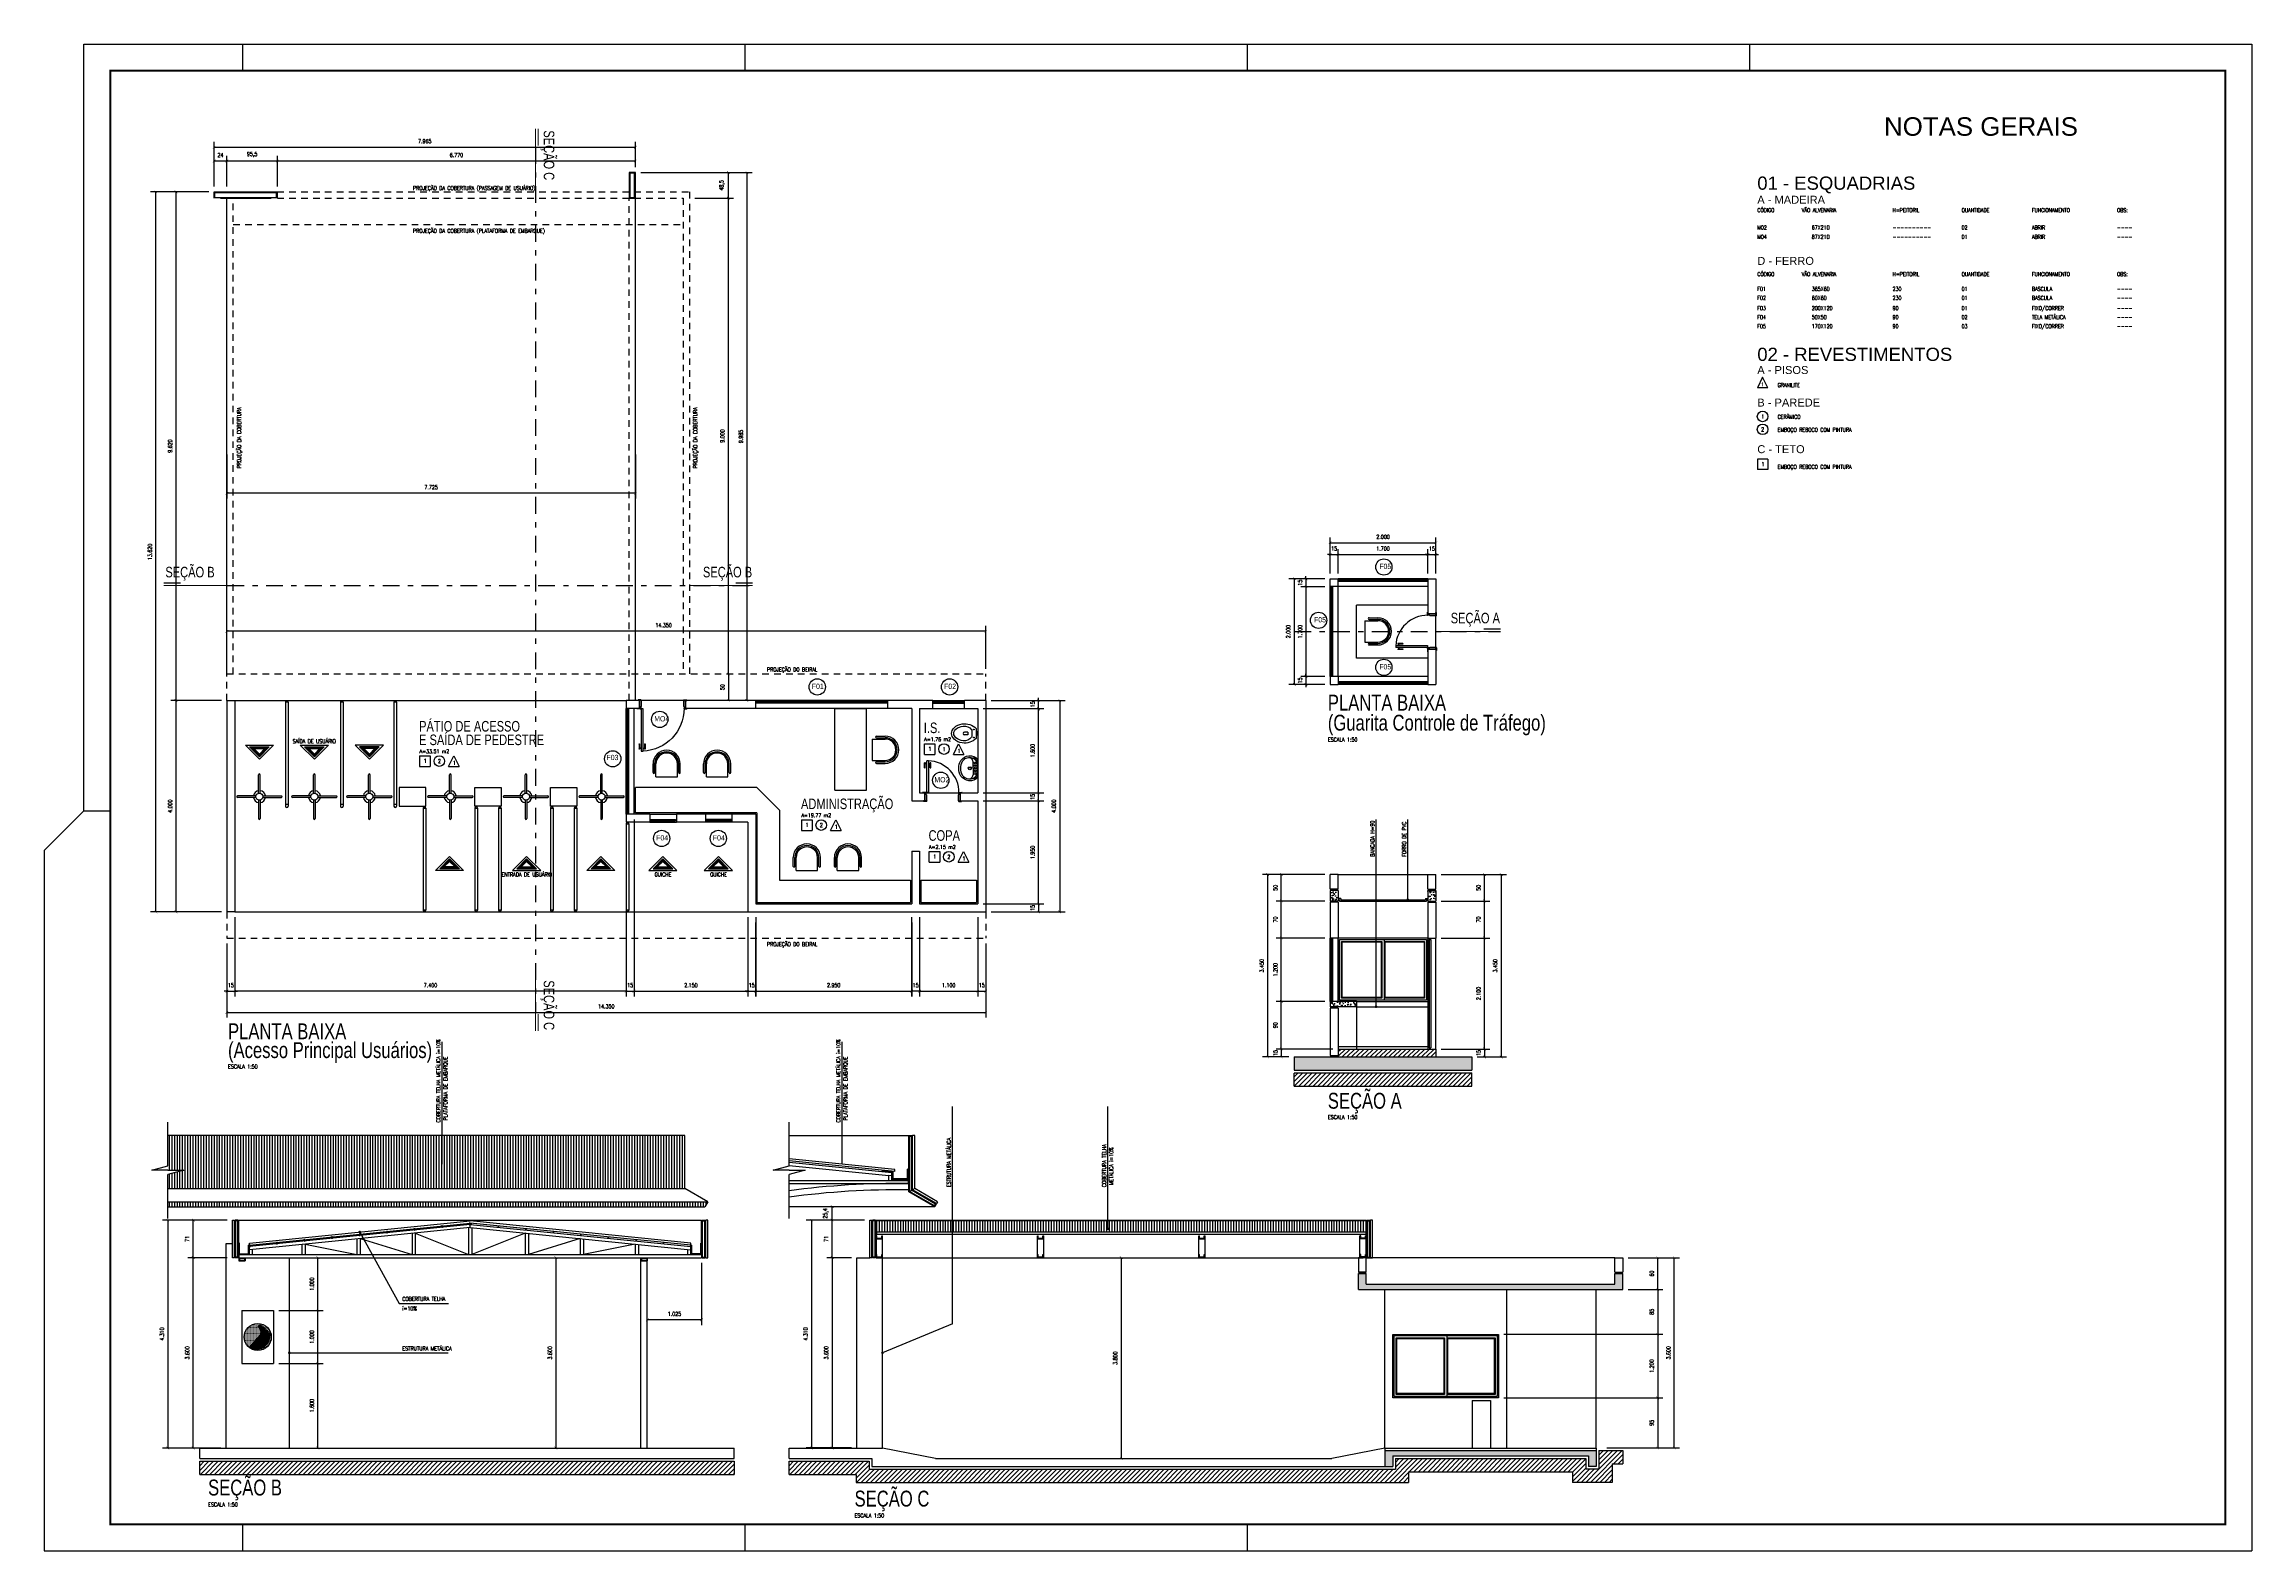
# Model space of a CAD drawing. Extents: x 231.8 to 328.5, y 64.7 to 125.7.
# Drawn here: x 231.82 to 273.57, y 64.69 to 93.19 of the extents above; entities that cross this region are included whole.
import ezdxf

# ---------------------------------------------------------------- set-up
doc = ezdxf.new("R2010")
doc.units = 0
doc.header["$LTSCALE"] = 0.1
doc.header["$MEASUREMENT"] = 0
doc.header["$PDMODE"] = 3
for name, pattern in [('CENTERX2', [4, 2.5, -0.5, 0.5, -0.5]), ('DASHDOT2', [12.7, 6.35, -3.175, 0, -3.175]), ('DASHED2', [0.375, 0.25, -0.125])]:
    doc.linetypes.add(name, pattern=pattern)
doc.layers.get('0').update_dxf_attribs({"linetype": 'CONTINUOUS'})
doc.layers.get('DEFPOINTS').update_dxf_attribs({"linetype": 'CONTINUOUS'})
for name, color, linetype in [('1', 7, 'CONTINUOUS'), ('ALVENARIA', 5, 'CONTINUOUS'), ('ATERRO', 250, 'CONTINUOUS'), ('CALHA', 1, 'CONTINUOUS'), ('COBERTURA', 1, 'CONTINUOUS'), ('CONTRAPISO', 64, 'CONTINUOUS'), ('CONTRAPISO1', 7, 'CONTINUOUS'), ('CORTES', 3, 'CENTERX2'), ('COTAS', 1, 'CONTINUOUS'), ('ENCHIMENTO', 1, 'CONTINUOUS'), ('ESQUADRIA', 250, 'CONTINUOUS'), ('ESTRUTURA_METÁLICA', 250, 'CONTINUOUS'), ('FINA', 14, 'CONTINUOUS'), ('FORRO_PVC', 251, 'CONTINUOUS'), ('GRADIL_METÁLICA', 1, 'CONTINUOUS'), ('INDIC', 1, 'CONTINUOUS'), ('LINHA_DE_CORTE', 3, 'DASHDOT2'), ('MOBILIA', 74, 'CONTINUOUS'), ('NOMEN', 250, 'CONTINUOUS'), ('PEITORIL_JANELA', 2, 'CONTINUOUS'), ('PISO', 250, 'CONTINUOUS'), ('PORTA', 12, 'CONTINUOUS'), ('PRANCHA', 15, 'CONTINUOUS'), ('PROJEÇÃO', 7, 'DASHED2'), ('ROLETA', 74, 'CONTINUOUS'), ('SANITÁRIOS', 74, 'CONTINUOUS'), ('TEXTO_AMBIENTE', 250, 'CONTINUOUS'), ('TEXTO_PISO_ÁREA', 1, 'CONTINUOUS'), ('VIDRO', 140, 'CONTINUOUS'), ('VISTA_CORTE', 2, 'CONTINUOUS')]:
    doc.layers.add(name, color=color, linetype=linetype)
doc.styles.add('STYLE1', font='romans.shx', dxfattribs={"width": 0.75, "height": 0.075})
doc.styles.add('STYLE3', font='arial.ttf', dxfattribs={"width": 0.75, "height": 0.2})
doc.styles.add('STYLE5', font='isocp3.shx', dxfattribs={"height": 0.2})
doc.dimstyles.get("Standard").update_dxf_attribs({"dimtxt": 0.18, "dimasz": 0.18, "dimexe": 0.18, "dimexo": 0.0625, "dimgap": 0.09, "dimtad": 0, "dimtih": 1, "dimtoh": 1, "dimdec": 4, "dimzin": 0, "dimdsep": 46, "dimtxsty": 'Standard', "dimcen": 0.09, "dimadec": 0, "dimazin": 0, "dimtfac": 1, "dimtdec": 4, "dimtofl": 0, "dimtmove": 0, "dimatfit": 3, "dimfxl": 1, "dimtolj": 1, "dimtzin": 0, "dimarcsym": 0})
pattern_1 = [(50, (-14.25286, -3.71699), (0.143452037, -0.012550427), [0.015, -0.165]), (355, (-14.25286, -3.71699), (-0.02775027, 0.15043843), [0.012, -0.132]), (100.4514, (-14.2409, -3.71803), (0.115701876, 0.13788791), [0.01274804, -0.14022842]), (46.1842, (-14.25286, -3.67699), (0.21344821, -0.0331038), [0.0225, -0.2475]), (96.6356, (-14.23507, -3.67974), (0.18693254, 0.19482357), [0.01912206, -0.2103426]), (351.1842, (-14.25286, -3.67699), (0.18693239, 0.19482372), [0.018, -0.198]), (21, (-14.23286, -3.68699), (0.11938141, -0.08052378), [0.015, -0.165]), (326, (-14.23286, -3.68699), (0.04866307, 0.14503001), [0.012, -0.132]), (71.4514, (-14.22291, -3.6937), (0.168044526, 0.0645061), [0.01274804, -0.14022842]), (37.5, (-14.252857, -3.716985), (0.002431971, 0.066578771), [0, -0.1304, 0, -0.134, 0, -0.1325]), (7.5, (-14.25286, -3.716985), (0.052613907, 0.078882342), [0, -0.0764, 0, -0.1274, 0, -0.0505]), (327.5, (-14.297457, -3.716985), (0.106764487, -0.004510974), [0, -0.05, 0, -0.156, 0, -0.207]), (317.5, (-14.31746, -3.716985), (0.116637234, 0.020020996), [0, -0.065, 0, -0.1036, 0, -0.147])]
pattern_2 = [(45, (-14.25286, -3.716985), (-0.044194174, 0.044194174), [])]
pattern_3 = [(50, (5.28033, 11.64846), (0.143452037, -0.012550427), [0.015, -0.165]), (355, (5.28033, 11.64846), (-0.02775027, 0.15043843), [0.012, -0.132]), (100.4514, (5.29229, 11.64741), (0.11570188, 0.13788791), [0.01274804, -0.14022842]), (46.1842, (5.28033, 11.68846), (0.21344821, -0.0331038), [0.0225, -0.2475]), (96.6356, (5.29812, 11.6857), (0.18693254, 0.19482357), [0.01912206, -0.2103426]), (351.1842, (5.28033, 11.68846), (0.18693239, 0.19482372), [0.018, -0.198]), (21, (5.30033, 11.67846), (0.11938141, -0.08052378), [0.015, -0.165]), (326, (5.30033, 11.67846), (0.04866307, 0.14503001), [0.012, -0.132]), (71.4514, (5.31028, 11.67175), (0.168044526, 0.0645061), [0.01274804, -0.14022842]), (37.5, (5.280333, 11.64846), (0.002431971, 0.066578771), [0, -0.1304, 0, -0.134, 0, -0.1325]), (7.5, (5.28033, 11.64846), (0.052613907, 0.078882342), [0, -0.0764, 0, -0.1274, 0, -0.0505]), (327.5, (5.235733, 11.64846), (0.106764487, -0.004510974), [0, -0.05, 0, -0.156, 0, -0.207]), (317.5, (5.21573, 11.64846), (0.116637234, 0.020020996), [0, -0.065, 0, -0.1036, 0, -0.147])]

# ---------------------------------------------------------------- blocks, each defined once
blk = doc.blocks.new('P-CB87')
for p, q in [((-0.005, 0.677), (-0.005, 0.767)), ((0.005, 0.677), (0.005, 0.767)), ((0.035, 0.76), (0.005, 0.76)), ((0.035, 0.753), (0.005, 0.753)), ((0.07, 0.76), (0.1, 0.76)), ((0.07, 0.753), (0.1, 0.753)), ((0.1, 0.677), (0.1, 0.767)), ((0.11, 0.677), (0.11, 0.767)), ((-0.045, 0), (-0.045, 0.005)), ((-0.045, 0), (0.025, 0)), ((0.01, 0.01), (-0.04, 0.01)), ((0, -0.15), (0, 0)), ((0.015, 0), (0.015, 0.005)), ((0.025, -0.035), (0.025, 0.005)), ((0.027, -0.033), (0.027, 0.005)), ((0.068, 0.01), (0.03, 0.01)), ((0.068, 0.008), (0.03, 0.008)), ((0.068, 0.01), (0.068, 0.008)), ((0.845, 0), (0.845, 0.005)), ((0.905, 0), (0.845, 0)), ((0.845, -0.035), (0.845, 0)), ((0.85, 0.01), (0.9, 0.01)), ((0.87, -0.15), (0.87, 0)), ((0.905, 0), (0.905, 0.005)), ((0.035, -0.15), (-0.025, -0.15)), ((-0.025, -0.15), (-0.025, -0.155)), ((0.03, -0.16), (-0.02, -0.16)), ((0.025, -0.033), (0.027, -0.033)), ((0.025, -0.035), (0.035, -0.035)), ((0.035, -0.15), (0.035, -0.035)), ((0.035, -0.15), (0.035, -0.155)), ((0.835, -0.15), (0.835, -0.035)), ((0.845, -0.035), (0.835, -0.035)), ((0.835, -0.15), (0.895, -0.15)), ((0.835, -0.15), (0.835, -0.155)), ((0.84, -0.16), (0.89, -0.16)), ((0.895, -0.15), (0.895, -0.155))]:
    blk.add_line(p, q)
blk.add_lwpolyline([(0.07, 0.81), (0.07, 0.01), (0.035, 0.01), (0.035, 0.81)], close=True)
blk.add_circle((0.025, 0.01), 0.005)
for centre, radius, start, end in [((0, 0.767), 0.00507, 0, 180), ((0, 0.677), 0.00507, 180, 0), ((0.039, 0.004), 0.806, 359.6414, 87.7848), ((0.105, 0.767), 0.00507, 0, 180), ((0.105, 0.677), 0.00507, 180, 0), ((-0.04, 0.005), 0.005, 90, 180), ((0.01, 0.005), 0.005, 0, 90), ((0.85, 0.005), 0.005, 90, 180), ((0.9, 0.005), 0.005, 0, 90), ((-0.02, -0.155), 0.005, 180, 270), ((0.03, -0.155), 0.005, 270, 0), ((0.84, -0.155), 0.005, 180, 270), ((0.89, -0.155), 0.005, 270, 0)]:
    blk.add_arc(centre, radius, start, end)
blk = doc.blocks.new('P-CB67')
for p, q in [((-0.005, 0.477), (-0.005, 0.567)), ((0.005, 0.477), (0.005, 0.567)), ((0.035, 0.56), (0.005, 0.56)), ((0.035, 0.553), (0.005, 0.553)), ((0.035, 0.01), (0.035, 0.61)), ((0.07, 0.61), (0.035, 0.61)), ((0.07, 0.61), (0.07, 0.01)), ((0.07, 0.56), (0.1, 0.56)), ((0.07, 0.553), (0.1, 0.553)), ((0.1, 0.477), (0.1, 0.567)), ((0.11, 0.477), (0.11, 0.567)), ((-0.045, 0), (-0.045, 0.005)), ((-0.045, 0), (0.025, 0)), ((0.01, 0.01), (-0.04, 0.01)), ((0, -0.15), (0, 0)), ((0.015, 0), (0.015, 0.005)), ((0.025, -0.035), (0.025, 0.005)), ((0.027, -0.033), (0.027, 0.005)), ((0.07, 0.01), (0.03, 0.01)), ((0.068, 0.008), (0.03, 0.008)), ((0.068, 0.01), (0.068, 0.008)), ((0.645, 0), (0.645, 0.005)), ((0.705, 0), (0.645, 0)), ((0.645, -0.035), (0.645, 0)), ((0.65, 0.01), (0.7, 0.01)), ((0.67, -0.15), (0.67, 0)), ((0.705, 0), (0.705, 0.005)), ((-0.025, -0.15), (-0.025, -0.155)), ((0.035, -0.15), (-0.025, -0.15)), ((0.03, -0.16), (-0.02, -0.16)), ((0.025, -0.033), (0.027, -0.033)), ((0.025, -0.035), (0.035, -0.035)), ((0.035, -0.15), (0.035, -0.035)), ((0.035, -0.15), (0.035, -0.155)), ((0.635, -0.15), (0.635, -0.035)), ((0.645, -0.035), (0.635, -0.035)), ((0.635, -0.15), (0.695, -0.15)), ((0.635, -0.15), (0.635, -0.155)), ((0.64, -0.16), (0.69, -0.16)), ((0.695, -0.15), (0.695, -0.155))]:
    blk.add_line(p, q)
blk.add_circle((0.025, 0.01), 0.005)
for centre, radius, start, end in [((0, 0.567), 0.00507, 0, 180), ((0, 0.477), 0.00507, 180, 0), ((0.039, 0.004), 0.606, 359.6458, 87.459), ((0.105, 0.567), 0.00507, 0, 180), ((0.105, 0.477), 0.00507, 180, 0), ((-0.04, 0.005), 0.005, 90, 180), ((0.01, 0.005), 0.005, 0, 90), ((0.65, 0.005), 0.005, 90, 180), ((0.7, 0.005), 0.005, 0, 90), ((-0.02, -0.155), 0.005, 180, 270), ((0.03, -0.155), 0.005, 270, 0), ((0.64, -0.155), 0.005, 180, 270), ((0.69, -0.155), 0.005, 270, 0)]:
    blk.add_arc(centre, radius, start, end)
blk = doc.blocks.new('_ARCHTICK')
at = {"color": 0, "linetype": 'ByBlock', "const_width": 0.15}
blk.add_lwpolyline([(-0.5, -0.5), (0.5, 0.5)], dxfattribs=at)
blk = doc.blocks.new('*D276')
at = {"color": 1, "linetype": 'ByBlock'}
for p, q in [((270.39, 85.772), (270.34, 85.772)), ((270.39, 85.415), (270.39, 85.872)), ((270.39, 85.772), (270.54, 85.772)), ((270.54, 85.415), (270.54, 85.872)), ((270.54, 85.772), (270.59, 85.772))]:
    blk.add_line(p, q, dxfattribs=at)
at = {"layer": 'DEFPOINTS', "color": 0, "linetype": 'ByBlock'}
for p in [(270.54, 85.772), (270.39, 85.315), (270.54, 85.315)]:
    blk.add_point(p, dxfattribs=at)
at = {"color": 1, "linetype": 'ByBlock', "xscale": 0.05, "yscale": 0.05, "zscale": 0.05}
blk.add_blockref('_ARCHTICK', (270.39, 85.772), dxfattribs=at)
at = {"color": 1, "linetype": 'ByBlock', "xscale": 0.05, "yscale": 0.05, "zscale": 0.05, "rotation": 180}
blk.add_blockref('_ARCHTICK', (270.54, 85.772), dxfattribs=at)
at = {"color": 60, "linetype": 'ByBlock', "insert": (270.465, 85.885), "char_height": 0.075, "attachment_point": 5, "style": 'STYLE1'}
blk.add_mtext('\\A1;15', dxfattribs=at)
blk = doc.blocks.new('*D277')
at = {"color": 1, "linetype": 'ByBlock'}
for p, q in [((270.54, 85.415), (270.54, 85.872)), ((270.54, 85.772), (272.24, 85.772)), ((272.24, 85.415), (272.24, 85.872))]:
    blk.add_line(p, q, dxfattribs=at)
at = {"layer": 'DEFPOINTS', "color": 0, "linetype": 'ByBlock'}
for p in [(272.24, 85.772), (270.54, 85.315), (272.24, 85.315)]:
    blk.add_point(p, dxfattribs=at)
at = {"color": 1, "linetype": 'ByBlock', "xscale": 0.05, "yscale": 0.05, "zscale": 0.05, "rotation": 180}
blk.add_blockref('_ARCHTICK', (270.54, 85.772), dxfattribs=at)
at = {"color": 1, "linetype": 'ByBlock', "xscale": 0.05, "yscale": 0.05, "zscale": 0.05}
blk.add_blockref('_ARCHTICK', (272.24, 85.772), dxfattribs=at)
at = {"color": 60, "linetype": 'ByBlock', "insert": (271.39, 85.885), "char_height": 0.075, "attachment_point": 5, "style": 'STYLE1'}
blk.add_mtext('\\A1;1.700', dxfattribs=at)
blk = doc.blocks.new('*D278')
at = {"color": 1, "linetype": 'ByBlock'}
for p, q in [((272.24, 85.772), (272.19, 85.772)), ((272.24, 85.415), (272.24, 85.872)), ((272.24, 85.772), (272.39, 85.772)), ((272.39, 85.415), (272.39, 85.872)), ((272.39, 85.772), (272.44, 85.772))]:
    blk.add_line(p, q, dxfattribs=at)
at = {"layer": 'DEFPOINTS', "color": 0, "linetype": 'ByBlock'}
for p in [(272.39, 85.772), (272.24, 85.315), (272.39, 85.315)]:
    blk.add_point(p, dxfattribs=at)
at = {"color": 1, "linetype": 'ByBlock', "xscale": 0.05, "yscale": 0.05, "zscale": 0.05}
blk.add_blockref('_ARCHTICK', (272.24, 85.772), dxfattribs=at)
at = {"color": 1, "linetype": 'ByBlock', "xscale": 0.05, "yscale": 0.05, "zscale": 0.05, "rotation": 180}
blk.add_blockref('_ARCHTICK', (272.39, 85.772), dxfattribs=at)
at = {"color": 60, "linetype": 'ByBlock', "insert": (272.315, 85.885), "char_height": 0.075, "attachment_point": 5, "style": 'STYLE1'}
blk.add_mtext('\\A1;15', dxfattribs=at)
blk = doc.blocks.new('*D279')
at = {"color": 1, "linetype": 'ByBlock'}
for p, q in [((270.39, 85.515), (270.39, 86.095)), ((272.39, 85.515), (272.39, 86.095)), ((270.39, 85.995), (272.39, 85.995))]:
    blk.add_line(p, q, dxfattribs=at)
at = {"layer": 'DEFPOINTS', "color": 0, "linetype": 'ByBlock'}
for p in [(272.39, 85.995), (270.39, 85.415), (272.39, 85.415)]:
    blk.add_point(p, dxfattribs=at)
at = {"color": 1, "linetype": 'ByBlock', "xscale": 0.05, "yscale": 0.05, "zscale": 0.05, "rotation": 180}
blk.add_blockref('_ARCHTICK', (270.39, 85.995), dxfattribs=at)
at = {"color": 1, "linetype": 'ByBlock', "xscale": 0.05, "yscale": 0.05, "zscale": 0.05}
blk.add_blockref('_ARCHTICK', (272.39, 85.995), dxfattribs=at)
at = {"color": 60, "linetype": 'ByBlock', "insert": (271.39, 86.108), "char_height": 0.075, "attachment_point": 5, "style": 'STYLE1'}
blk.add_mtext('\\A1;2.000', dxfattribs=at)
blk = doc.blocks.new('*D281')
at = {"color": 1, "linetype": 'ByBlock'}
for p, q in [((270.29, 85.165), (269.833, 85.165)), ((269.933, 85.165), (269.933, 83.465)), ((270.29, 83.465), (269.833, 83.465))]:
    blk.add_line(p, q, dxfattribs=at)
at = {"layer": 'DEFPOINTS', "color": 0, "linetype": 'ByBlock'}
for p in [(270.39, 85.165), (269.933, 83.465), (270.39, 83.465)]:
    blk.add_point(p, dxfattribs=at)
at = {"color": 1, "linetype": 'ByBlock', "xscale": 0.05, "yscale": 0.05, "zscale": 0.05}
for p, rotation in [((269.933, 85.165), 90), ((269.933, 83.465), 270)]:
    blk.add_blockref('_ARCHTICK', p, dxfattribs=dict(at, rotation=rotation))
at = {"color": 60, "linetype": 'ByBlock', "insert": (269.821, 84.315), "char_height": 0.075, "attachment_point": 5, "rotation": 90, "style": 'STYLE1'}
blk.add_mtext('\\A1;1.700', dxfattribs=at)
blk = doc.blocks.new('*D283')
at = {"color": 1, "linetype": 'ByBlock'}
for p, q in [((270.19, 85.315), (269.611, 85.315)), ((269.711, 85.315), (269.711, 83.315)), ((270.19, 83.315), (269.611, 83.315))]:
    blk.add_line(p, q, dxfattribs=at)
at = {"layer": 'DEFPOINTS', "color": 0, "linetype": 'ByBlock'}
for p in [(270.29, 85.315), (269.711, 83.315), (270.29, 83.315)]:
    blk.add_point(p, dxfattribs=at)
at = {"color": 1, "linetype": 'ByBlock', "xscale": 0.05, "yscale": 0.05, "zscale": 0.05}
for p, rotation in [((269.711, 85.315), 90), ((269.711, 83.315), 270)]:
    blk.add_blockref('_ARCHTICK', p, dxfattribs=dict(at, rotation=rotation))
at = {"color": 60, "linetype": 'ByBlock', "insert": (269.598, 84.315), "char_height": 0.075, "attachment_point": 5, "rotation": 90, "style": 'STYLE1'}
blk.add_mtext('\\A1;2.000', dxfattribs=at)
blk = doc.blocks.new('*D280')
at = {"color": 1, "linetype": 'ByBlock'}
for p, q in [((270.29, 85.315), (269.833, 85.315)), ((269.933, 85.315), (269.933, 85.365)), ((269.933, 85.315), (269.933, 85.165)), ((270.29, 85.165), (269.833, 85.165)), ((269.933, 85.165), (269.933, 85.115))]:
    blk.add_line(p, q, dxfattribs=at)
at = {"layer": 'DEFPOINTS', "color": 0, "linetype": 'ByBlock'}
for p in [(270.39, 85.315), (269.933, 85.165), (270.39, 85.165)]:
    blk.add_point(p, dxfattribs=at)
at = {"color": 1, "linetype": 'ByBlock', "xscale": 0.05, "yscale": 0.05, "zscale": 0.05}
for p, rotation in [((269.933, 85.315), 270), ((269.933, 85.165), 90)]:
    blk.add_blockref('_ARCHTICK', p, dxfattribs=dict(at, rotation=rotation))
at = {"color": 60, "linetype": 'ByBlock', "insert": (269.821, 85.24), "char_height": 0.075, "attachment_point": 5, "rotation": 90, "style": 'STYLE1'}
blk.add_mtext('\\A1;15', dxfattribs=at)
blk = doc.blocks.new('*D282')
at = {"color": 1, "linetype": 'ByBlock'}
for p, q in [((269.933, 83.465), (269.933, 83.515)), ((270.29, 83.465), (269.833, 83.465)), ((270.29, 83.315), (269.833, 83.315)), ((269.933, 83.465), (269.933, 83.315)), ((269.933, 83.315), (269.933, 83.265))]:
    blk.add_line(p, q, dxfattribs=at)
at = {"layer": 'DEFPOINTS', "color": 0, "linetype": 'ByBlock'}
for p in [(269.933, 83.315), (270.39, 83.465), (270.39, 83.315)]:
    blk.add_point(p, dxfattribs=at)
at = {"color": 1, "linetype": 'ByBlock', "xscale": 0.05, "yscale": 0.05, "zscale": 0.05}
for p, rotation in [((269.933, 83.465), 270), ((269.933, 83.315), 90)]:
    blk.add_blockref('_ARCHTICK', p, dxfattribs=dict(at, rotation=rotation))
at = {"color": 60, "linetype": 'ByBlock', "insert": (269.821, 83.39), "char_height": 0.075, "attachment_point": 5, "rotation": 90, "style": 'STYLE1'}
blk.add_mtext('\\A1;15', dxfattribs=at)
blk = doc.blocks.new('*D284')
at = {"color": 1, "linetype": 'ByBlock'}
for p, q in [((270.44, 77.903), (269.367, 77.903)), ((269.611, 77.753), (269.367, 77.753)), ((269.467, 77.903), (269.467, 77.753))]:
    blk.add_line(p, q, dxfattribs=at)
at = {"layer": 'DEFPOINTS', "color": 0, "linetype": 'ByBlock'}
for p in [(269.467, 77.753), (269.711, 77.753), (270.54, 77.903)]:
    blk.add_point(p, dxfattribs=at)
at = {"color": 1, "linetype": 'ByBlock', "xscale": 0.05, "yscale": 0.05, "zscale": 0.05}
for p, rotation in [((269.467, 77.903), 90), ((269.467, 77.753), 270)]:
    blk.add_blockref('_ARCHTICK', p, dxfattribs=dict(at, rotation=rotation))
at = {"color": 60, "linetype": 'ByBlock', "insert": (269.354, 77.828), "char_height": 0.075, "attachment_point": 5, "rotation": 90, "style": 'STYLE1'}
blk.add_mtext('\\A1;15', dxfattribs=at)
blk = doc.blocks.new('*D285')
at = {"color": 1, "linetype": 'ByBlock'}
for p, q in [((270.29, 78.803), (269.367, 78.803)), ((269.467, 77.903), (269.467, 78.803)), ((270.34, 77.903), (269.367, 77.903))]:
    blk.add_line(p, q, dxfattribs=at)
at = {"layer": 'DEFPOINTS', "color": 0, "linetype": 'ByBlock'}
for p in [(269.467, 78.803), (270.39, 78.803), (270.44, 77.903)]:
    blk.add_point(p, dxfattribs=at)
at = {"color": 1, "linetype": 'ByBlock', "xscale": 0.05, "yscale": 0.05, "zscale": 0.05}
for p, rotation in [((269.467, 78.803), 90), ((269.467, 77.903), 270)]:
    blk.add_blockref('_ARCHTICK', p, dxfattribs=dict(at, rotation=rotation))
at = {"color": 60, "linetype": 'ByBlock', "insert": (269.354, 78.353), "char_height": 0.075, "attachment_point": 5, "rotation": 90, "style": 'STYLE1'}
blk.add_mtext('\\A1;90', dxfattribs=at)
blk = doc.blocks.new('*D286')
at = {"color": 1, "linetype": 'ByBlock'}
for p, q in [((270.29, 80.003), (269.367, 80.003)), ((269.467, 78.803), (269.467, 80.003)), ((270.19, 78.803), (269.367, 78.803))]:
    blk.add_line(p, q, dxfattribs=at)
at = {"layer": 'DEFPOINTS', "color": 0, "linetype": 'ByBlock'}
for p in [(269.467, 80.003), (270.39, 80.003), (270.29, 78.803)]:
    blk.add_point(p, dxfattribs=at)
at = {"color": 1, "linetype": 'ByBlock', "xscale": 0.05, "yscale": 0.05, "zscale": 0.05}
for p, rotation in [((269.467, 80.003), 90), ((269.467, 78.803), 270)]:
    blk.add_blockref('_ARCHTICK', p, dxfattribs=dict(at, rotation=rotation))
at = {"color": 60, "linetype": 'ByBlock', "insert": (269.354, 79.403), "char_height": 0.075, "attachment_point": 5, "rotation": 90, "style": 'STYLE1'}
blk.add_mtext('\\A1;1.200', dxfattribs=at)
blk = doc.blocks.new('*D287')
at = {"color": 1, "linetype": 'ByBlock'}
for p, q in [((270.29, 80.703), (269.367, 80.703)), ((269.467, 80.003), (269.467, 80.703)), ((270.29, 80.003), (269.367, 80.003))]:
    blk.add_line(p, q, dxfattribs=at)
at = {"layer": 'DEFPOINTS', "color": 0, "linetype": 'ByBlock'}
for p in [(269.467, 80.703), (270.39, 80.703), (270.39, 80.003)]:
    blk.add_point(p, dxfattribs=at)
at = {"color": 1, "linetype": 'ByBlock', "xscale": 0.05, "yscale": 0.05, "zscale": 0.05}
for p, rotation in [((269.467, 80.703), 90), ((269.467, 80.003), 270)]:
    blk.add_blockref('_ARCHTICK', p, dxfattribs=dict(at, rotation=rotation))
at = {"color": 60, "linetype": 'ByBlock', "insert": (269.354, 80.353), "char_height": 0.075, "attachment_point": 5, "rotation": 90, "style": 'STYLE1'}
blk.add_mtext('\\A1;70', dxfattribs=at)
blk = doc.blocks.new('*D288')
at = {"color": 1, "linetype": 'ByBlock'}
for p, q in [((270.29, 81.203), (269.367, 81.203)), ((269.467, 80.703), (269.467, 81.203)), ((270.29, 80.703), (269.367, 80.703))]:
    blk.add_line(p, q, dxfattribs=at)
at = {"layer": 'DEFPOINTS', "color": 0, "linetype": 'ByBlock'}
for p in [(269.467, 81.203), (270.39, 81.203), (270.39, 80.703)]:
    blk.add_point(p, dxfattribs=at)
at = {"color": 1, "linetype": 'ByBlock', "xscale": 0.05, "yscale": 0.05, "zscale": 0.05}
for p, rotation in [((269.467, 81.203), 90), ((269.467, 80.703), 270)]:
    blk.add_blockref('_ARCHTICK', p, dxfattribs=dict(at, rotation=rotation))
at = {"color": 60, "linetype": 'ByBlock', "insert": (269.354, 80.953), "char_height": 0.075, "attachment_point": 5, "rotation": 90, "style": 'STYLE1'}
blk.add_mtext('\\A1;50', dxfattribs=at)
blk = doc.blocks.new('*D289')
at = {"color": 1, "linetype": 'ByBlock'}
for p, q in [((269.729, 81.203), (269.108, 81.203)), ((269.208, 81.203), (269.208, 77.753)), ((269.367, 77.753), (269.108, 77.753))]:
    blk.add_line(p, q, dxfattribs=at)
at = {"layer": 'DEFPOINTS', "color": 0, "linetype": 'ByBlock'}
for p in [(269.829, 81.203), (269.208, 77.753), (269.467, 77.753)]:
    blk.add_point(p, dxfattribs=at)
at = {"color": 1, "linetype": 'ByBlock', "xscale": 0.05, "yscale": 0.05, "zscale": 0.05}
for p, rotation in [((269.208, 81.203), 90), ((269.208, 77.753), 270)]:
    blk.add_blockref('_ARCHTICK', p, dxfattribs=dict(at, rotation=rotation))
at = {"color": 60, "linetype": 'ByBlock', "insert": (269.095, 79.478), "char_height": 0.075, "attachment_point": 5, "rotation": 90, "style": 'STYLE1'}
blk.add_mtext('\\A1;3.450', dxfattribs=at)
blk = doc.blocks.new('*D290')
at = {"color": 1, "linetype": 'ByBlock'}
for p, q in [((272.49, 77.903), (273.409, 77.903)), ((273.17, 77.753), (273.409, 77.753)), ((273.309, 77.903), (273.309, 77.753))]:
    blk.add_line(p, q, dxfattribs=at)
at = {"layer": 'DEFPOINTS', "color": 0, "linetype": 'ByBlock'}
for p in [(272.39, 77.903), (273.07, 77.753), (273.309, 77.753)]:
    blk.add_point(p, dxfattribs=at)
at = {"color": 1, "linetype": 'ByBlock', "xscale": 0.05, "yscale": 0.05, "zscale": 0.05}
for p, rotation in [((273.309, 77.903), 90), ((273.309, 77.753), 270)]:
    blk.add_blockref('_ARCHTICK', p, dxfattribs=dict(at, rotation=rotation))
at = {"color": 60, "linetype": 'ByBlock', "insert": (273.196, 77.828), "char_height": 0.075, "attachment_point": 5, "rotation": 90, "style": 'STYLE1'}
blk.add_mtext('\\A1;15', dxfattribs=at)
blk = doc.blocks.new('*D291')
at = {"color": 1, "linetype": 'ByBlock'}
for p, q in [((272.49, 80.003), (273.409, 80.003)), ((273.309, 77.903), (273.309, 80.003)), ((272.59, 77.903), (273.409, 77.903))]:
    blk.add_line(p, q, dxfattribs=at)
at = {"layer": 'DEFPOINTS', "color": 0, "linetype": 'ByBlock'}
for p in [(272.39, 80.003), (273.309, 80.003), (272.49, 77.903)]:
    blk.add_point(p, dxfattribs=at)
at = {"color": 1, "linetype": 'ByBlock', "xscale": 0.05, "yscale": 0.05, "zscale": 0.05}
for p, rotation in [((273.309, 80.003), 90), ((273.309, 77.903), 270)]:
    blk.add_blockref('_ARCHTICK', p, dxfattribs=dict(at, rotation=rotation))
at = {"color": 60, "linetype": 'ByBlock', "insert": (273.196, 78.953), "char_height": 0.075, "attachment_point": 5, "rotation": 90, "style": 'STYLE1'}
blk.add_mtext('\\A1;2.100', dxfattribs=at)
blk = doc.blocks.new('*D292')
at = {"color": 1, "linetype": 'ByBlock'}
for p, q in [((272.49, 80.703), (273.409, 80.703)), ((273.309, 80.003), (273.309, 80.703)), ((272.49, 80.003), (273.409, 80.003))]:
    blk.add_line(p, q, dxfattribs=at)
at = {"layer": 'DEFPOINTS', "color": 0, "linetype": 'ByBlock'}
for p in [(272.39, 80.703), (273.309, 80.703), (272.39, 80.003)]:
    blk.add_point(p, dxfattribs=at)
at = {"color": 1, "linetype": 'ByBlock', "xscale": 0.05, "yscale": 0.05, "zscale": 0.05}
for p, rotation in [((273.309, 80.703), 90), ((273.309, 80.003), 270)]:
    blk.add_blockref('_ARCHTICK', p, dxfattribs=dict(at, rotation=rotation))
at = {"color": 60, "linetype": 'ByBlock', "insert": (273.196, 80.353), "char_height": 0.075, "attachment_point": 5, "rotation": 90, "style": 'STYLE1'}
blk.add_mtext('\\A1;70', dxfattribs=at)
blk = doc.blocks.new('*D293')
at = {"color": 1, "linetype": 'ByBlock'}
for p, q in [((272.49, 81.203), (273.409, 81.203)), ((273.309, 80.703), (273.309, 81.203)), ((272.49, 80.703), (273.409, 80.703))]:
    blk.add_line(p, q, dxfattribs=at)
at = {"layer": 'DEFPOINTS', "color": 0, "linetype": 'ByBlock'}
for p in [(272.39, 81.203), (273.309, 81.203), (272.39, 80.703)]:
    blk.add_point(p, dxfattribs=at)
at = {"color": 1, "linetype": 'ByBlock', "xscale": 0.05, "yscale": 0.05, "zscale": 0.05}
for p, rotation in [((273.309, 81.203), 90), ((273.309, 80.703), 270)]:
    blk.add_blockref('_ARCHTICK', p, dxfattribs=dict(at, rotation=rotation))
at = {"color": 60, "linetype": 'ByBlock', "insert": (273.196, 80.953), "char_height": 0.075, "attachment_point": 5, "rotation": 90, "style": 'STYLE1'}
blk.add_mtext('\\A1;50', dxfattribs=at)
blk = doc.blocks.new('*D294')
at = {"color": 1, "linetype": 'ByBlock'}
for p, q in [((272.59, 81.203), (273.724, 81.203)), ((273.624, 81.203), (273.624, 77.753)), ((273.27, 77.753), (273.724, 77.753))]:
    blk.add_line(p, q, dxfattribs=at)
at = {"layer": 'DEFPOINTS', "color": 0, "linetype": 'ByBlock'}
for p in [(272.49, 81.203), (273.17, 77.753), (273.624, 77.753)]:
    blk.add_point(p, dxfattribs=at)
at = {"color": 1, "linetype": 'ByBlock', "xscale": 0.05, "yscale": 0.05, "zscale": 0.05}
for p, rotation in [((273.624, 81.203), 90), ((273.624, 77.753), 270)]:
    blk.add_blockref('_ARCHTICK', p, dxfattribs=dict(at, rotation=rotation))
at = {"color": 60, "linetype": 'ByBlock', "insert": (273.511, 79.478), "char_height": 0.075, "attachment_point": 5, "rotation": 90, "style": 'STYLE1'}
blk.add_mtext('\\A1;3.450', dxfattribs=at)
blk = doc.blocks.new('*D296')
at = {"color": 1, "linetype": 'ByBlock'}
for p, q in [((244.034, 62.965), (244.034, 61.465)), ((243.884, 62.465), (243.884, 61.465)), ((243.884, 61.565), (243.834, 61.565)), ((243.884, 61.565), (244.034, 61.565)), ((244.034, 61.565), (244.084, 61.565))]:
    blk.add_line(p, q, dxfattribs=at)
at = {"layer": 'DEFPOINTS', "color": 0, "linetype": 'ByBlock'}
for p in [(244.034, 63.065), (243.884, 62.565), (244.034, 61.565)]:
    blk.add_point(p, dxfattribs=at)
at = {"color": 1, "linetype": 'ByBlock', "xscale": 0.05, "yscale": 0.05, "zscale": 0.05}
blk.add_blockref('_ARCHTICK', (243.884, 61.565), dxfattribs=at)
at = {"color": 1, "linetype": 'ByBlock', "xscale": 0.05, "yscale": 0.05, "zscale": 0.05, "rotation": 180}
blk.add_blockref('_ARCHTICK', (244.034, 61.565), dxfattribs=at)
at = {"color": 60, "linetype": 'ByBlock', "insert": (243.959, 61.677), "char_height": 0.075, "attachment_point": 5, "style": 'STYLE1'}
blk.add_mtext('\\A1;15', dxfattribs=at)
blk = doc.blocks.new('*D297')
at = {"color": 1, "linetype": 'ByBlock'}
for p, q in [((251.434, 64.74), (251.434, 61.465)), ((244.034, 62.865), (244.034, 61.465)), ((251.434, 61.565), (244.034, 61.565))]:
    blk.add_line(p, q, dxfattribs=at)
at = {"layer": 'DEFPOINTS', "color": 0, "linetype": 'ByBlock'}
for p in [(251.434, 64.84), (244.034, 62.965), (244.034, 61.565)]:
    blk.add_point(p, dxfattribs=at)
at = {"color": 1, "linetype": 'ByBlock', "xscale": 0.05, "yscale": 0.05, "zscale": 0.05, "rotation": 180}
blk.add_blockref('_ARCHTICK', (244.034, 61.565), dxfattribs=at)
at = {"color": 1, "linetype": 'ByBlock', "xscale": 0.05, "yscale": 0.05, "zscale": 0.05}
blk.add_blockref('_ARCHTICK', (251.434, 61.565), dxfattribs=at)
at = {"color": 60, "linetype": 'ByBlock', "insert": (247.734, 61.677), "char_height": 0.075, "attachment_point": 5, "style": 'STYLE1'}
blk.add_mtext('\\A1;7.400', dxfattribs=at)
blk = doc.blocks.new('*D298')
at = {"color": 1, "linetype": 'ByBlock'}
for p, q in [((251.584, 64.815), (251.584, 61.465)), ((251.434, 62.465), (251.434, 61.465)), ((251.434, 61.565), (251.384, 61.565)), ((251.434, 61.565), (251.584, 61.565)), ((251.584, 61.565), (251.634, 61.565))]:
    blk.add_line(p, q, dxfattribs=at)
at = {"layer": 'DEFPOINTS', "color": 0, "linetype": 'ByBlock'}
for p in [(251.584, 64.915), (251.434, 62.565), (251.584, 61.565)]:
    blk.add_point(p, dxfattribs=at)
at = {"color": 1, "linetype": 'ByBlock', "xscale": 0.05, "yscale": 0.05, "zscale": 0.05}
blk.add_blockref('_ARCHTICK', (251.434, 61.565), dxfattribs=at)
at = {"color": 1, "linetype": 'ByBlock', "xscale": 0.05, "yscale": 0.05, "zscale": 0.05, "rotation": 180}
blk.add_blockref('_ARCHTICK', (251.584, 61.565), dxfattribs=at)
at = {"color": 60, "linetype": 'ByBlock', "insert": (251.509, 61.677), "char_height": 0.075, "attachment_point": 5, "style": 'STYLE1'}
blk.add_mtext('\\A1;15', dxfattribs=at)
blk = doc.blocks.new('*D299')
at = {"color": 1, "linetype": 'ByBlock'}
for p, q in [((251.584, 64.665), (251.584, 61.465)), ((253.734, 62.965), (253.734, 61.465)), ((251.584, 61.565), (253.734, 61.565))]:
    blk.add_line(p, q, dxfattribs=at)
at = {"layer": 'DEFPOINTS', "color": 0, "linetype": 'ByBlock'}
for p in [(251.584, 64.765), (253.734, 63.065), (253.734, 61.565)]:
    blk.add_point(p, dxfattribs=at)
at = {"color": 1, "linetype": 'ByBlock', "xscale": 0.05, "yscale": 0.05, "zscale": 0.05, "rotation": 180}
blk.add_blockref('_ARCHTICK', (251.584, 61.565), dxfattribs=at)
at = {"color": 1, "linetype": 'ByBlock', "xscale": 0.05, "yscale": 0.05, "zscale": 0.05}
blk.add_blockref('_ARCHTICK', (253.734, 61.565), dxfattribs=at)
at = {"color": 60, "linetype": 'ByBlock', "insert": (252.659, 61.677), "char_height": 0.075, "attachment_point": 5, "style": 'STYLE1'}
blk.add_mtext('\\A1;2.150', dxfattribs=at)
blk = doc.blocks.new('*D300')
at = {"color": 1, "linetype": 'ByBlock'}
for p, q in [((253.734, 62.965), (253.734, 61.465)), ((253.884, 62.965), (253.884, 61.465)), ((253.734, 61.565), (253.684, 61.565)), ((253.734, 61.565), (253.884, 61.565)), ((253.884, 61.565), (253.934, 61.565))]:
    blk.add_line(p, q, dxfattribs=at)
at = {"layer": 'DEFPOINTS', "color": 0, "linetype": 'ByBlock'}
for p in [(253.734, 63.065), (253.884, 63.065), (253.884, 61.565)]:
    blk.add_point(p, dxfattribs=at)
at = {"color": 1, "linetype": 'ByBlock', "xscale": 0.05, "yscale": 0.05, "zscale": 0.05}
blk.add_blockref('_ARCHTICK', (253.734, 61.565), dxfattribs=at)
at = {"color": 1, "linetype": 'ByBlock', "xscale": 0.05, "yscale": 0.05, "zscale": 0.05, "rotation": 180}
blk.add_blockref('_ARCHTICK', (253.884, 61.565), dxfattribs=at)
at = {"color": 60, "linetype": 'ByBlock', "insert": (253.809, 61.677), "char_height": 0.075, "attachment_point": 5, "style": 'STYLE1'}
blk.add_mtext('\\A1;15', dxfattribs=at)
blk = doc.blocks.new('*D301')
at = {"color": 1, "linetype": 'ByBlock'}
for p, q in [((245.273, 76.58), (245.273, 75.18)), ((248.223, 76.68), (248.223, 75.18)), ((245.273, 75.28), (248.223, 75.28))]:
    blk.add_line(p, q, dxfattribs=at)
at = {"layer": 'DEFPOINTS', "color": 0, "linetype": 'ByBlock'}
for p in [(245.273, 76.68), (248.223, 76.78), (248.223, 75.28)]:
    blk.add_point(p, dxfattribs=at)
at = {"color": 1, "linetype": 'ByBlock', "xscale": 0.05, "yscale": 0.05, "zscale": 0.05, "rotation": 180}
blk.add_blockref('_ARCHTICK', (245.273, 75.28), dxfattribs=at)
at = {"color": 1, "linetype": 'ByBlock', "xscale": 0.05, "yscale": 0.05, "zscale": 0.05}
blk.add_blockref('_ARCHTICK', (248.223, 75.28), dxfattribs=at)
at = {"color": 60, "linetype": 'ByBlock', "insert": (246.748, 75.393), "char_height": 0.075, "attachment_point": 5, "style": 'STYLE1'}
blk.add_mtext('\\A1;2.950', dxfattribs=at)
blk = doc.blocks.new('*D302')
at = {"color": 1, "linetype": 'ByBlock'}
for p, q in [((257.984, 62.865), (257.984, 61.465)), ((258.134, 62.965), (258.134, 61.465)), ((258.134, 61.565), (257.984, 61.565))]:
    blk.add_line(p, q, dxfattribs=at)
at = {"layer": 'DEFPOINTS', "color": 0, "linetype": 'ByBlock'}
for p in [(258.134, 63.065), (257.984, 62.965), (257.984, 61.565)]:
    blk.add_point(p, dxfattribs=at)
at = {"color": 1, "linetype": 'ByBlock', "xscale": 0.05, "yscale": 0.05, "zscale": 0.05, "rotation": 180}
blk.add_blockref('_ARCHTICK', (257.984, 61.565), dxfattribs=at)
at = {"color": 1, "linetype": 'ByBlock', "xscale": 0.05, "yscale": 0.05, "zscale": 0.05}
blk.add_blockref('_ARCHTICK', (258.134, 61.565), dxfattribs=at)
at = {"color": 60, "linetype": 'ByBlock', "insert": (258.059, 61.677), "char_height": 0.075, "attachment_point": 5, "style": 'STYLE1'}
blk.add_mtext('\\A1;15', dxfattribs=at)
blk = doc.blocks.new('*D303')
at = {"color": 1, "linetype": 'ByBlock'}
for p, q in [((258.134, 62.865), (258.134, 61.465)), ((259.234, 62.965), (259.234, 61.465)), ((258.134, 61.565), (259.234, 61.565))]:
    blk.add_line(p, q, dxfattribs=at)
at = {"layer": 'DEFPOINTS', "color": 0, "linetype": 'ByBlock'}
for p in [(259.234, 63.065), (258.134, 62.965), (259.234, 61.565)]:
    blk.add_point(p, dxfattribs=at)
at = {"color": 1, "linetype": 'ByBlock', "xscale": 0.05, "yscale": 0.05, "zscale": 0.05, "rotation": 180}
blk.add_blockref('_ARCHTICK', (258.134, 61.565), dxfattribs=at)
at = {"color": 1, "linetype": 'ByBlock', "xscale": 0.05, "yscale": 0.05, "zscale": 0.05}
blk.add_blockref('_ARCHTICK', (259.234, 61.565), dxfattribs=at)
at = {"color": 60, "linetype": 'ByBlock', "insert": (258.684, 61.677), "char_height": 0.075, "attachment_point": 5, "style": 'STYLE1'}
blk.add_mtext('\\A1;1.100', dxfattribs=at)
blk = doc.blocks.new('*D304')
at = {"color": 1, "linetype": 'ByBlock'}
for p, q in [((259.234, 62.965), (259.234, 61.465)), ((259.384, 62.465), (259.384, 61.465)), ((259.234, 61.565), (259.384, 61.565))]:
    blk.add_line(p, q, dxfattribs=at)
at = {"layer": 'DEFPOINTS', "color": 0, "linetype": 'ByBlock'}
for p in [(259.234, 63.065), (259.384, 62.565), (259.384, 61.565)]:
    blk.add_point(p, dxfattribs=at)
at = {"color": 1, "linetype": 'ByBlock', "xscale": 0.05, "yscale": 0.05, "zscale": 0.05, "rotation": 180}
blk.add_blockref('_ARCHTICK', (259.234, 61.565), dxfattribs=at)
at = {"color": 1, "linetype": 'ByBlock', "xscale": 0.05, "yscale": 0.05, "zscale": 0.05}
blk.add_blockref('_ARCHTICK', (259.384, 61.565), dxfattribs=at)
at = {"color": 60, "linetype": 'ByBlock', "insert": (259.309, 61.677), "char_height": 0.075, "attachment_point": 5, "style": 'STYLE1'}
blk.add_mtext('\\A1;15', dxfattribs=at)
blk = doc.blocks.new('*D305')
at = {"color": 1, "linetype": 'ByBlock'}
for p, q in [((235.273, 76.08), (235.273, 74.78)), ((249.623, 76.08), (249.623, 74.78)), ((235.273, 74.88), (249.623, 74.88))]:
    blk.add_line(p, q, dxfattribs=at)
at = {"layer": 'DEFPOINTS', "color": 0, "linetype": 'ByBlock'}
for p in [(235.273, 76.18), (249.623, 76.18), (249.623, 74.88)]:
    blk.add_point(p, dxfattribs=at)
at = {"color": 1, "linetype": 'ByBlock', "xscale": 0.05, "yscale": 0.05, "zscale": 0.05, "rotation": 180}
blk.add_blockref('_ARCHTICK', (235.273, 74.88), dxfattribs=at)
at = {"color": 1, "linetype": 'ByBlock', "xscale": 0.05, "yscale": 0.05, "zscale": 0.05}
blk.add_blockref('_ARCHTICK', (249.623, 74.88), dxfattribs=at)
at = {"color": 60, "linetype": 'ByBlock', "insert": (242.448, 74.993), "char_height": 0.075, "attachment_point": 5, "style": 'STYLE1'}
blk.add_mtext('\\A1;14.350', dxfattribs=at)
blk = doc.blocks.new('*D306')
at = {"color": 1, "linetype": 'ByBlock'}
for p, q in [((259.334, 63.215), (260.484, 63.215)), ((259.484, 63.065), (260.484, 63.065)), ((260.384, 63.215), (260.384, 63.065))]:
    blk.add_line(p, q, dxfattribs=at)
at = {"layer": 'DEFPOINTS', "color": 0, "linetype": 'ByBlock'}
for p in [(259.234, 63.215), (259.384, 63.065), (260.384, 63.065)]:
    blk.add_point(p, dxfattribs=at)
at = {"color": 1, "linetype": 'ByBlock', "xscale": 0.05, "yscale": 0.05, "zscale": 0.05}
for p, rotation in [((260.384, 63.215), 90), ((260.384, 63.065), 270)]:
    blk.add_blockref('_ARCHTICK', p, dxfattribs=dict(at, rotation=rotation))
at = {"color": 60, "linetype": 'ByBlock', "insert": (260.271, 63.14), "char_height": 0.075, "attachment_point": 5, "rotation": 90, "style": 'STYLE1'}
blk.add_mtext('\\A1;15', dxfattribs=at)
blk = doc.blocks.new('*D307')
at = {"color": 1, "linetype": 'ByBlock'}
for p, q in [((259.334, 65.165), (260.484, 65.165)), ((260.384, 63.215), (260.384, 65.165)), ((259.484, 63.215), (260.484, 63.215))]:
    blk.add_line(p, q, dxfattribs=at)
at = {"layer": 'DEFPOINTS', "color": 0, "linetype": 'ByBlock'}
for p in [(259.234, 65.165), (260.384, 65.165), (259.384, 63.215)]:
    blk.add_point(p, dxfattribs=at)
at = {"color": 1, "linetype": 'ByBlock', "xscale": 0.05, "yscale": 0.05, "zscale": 0.05}
for p, rotation in [((260.384, 65.165), 90), ((260.384, 63.215), 270)]:
    blk.add_blockref('_ARCHTICK', p, dxfattribs=dict(at, rotation=rotation))
at = {"color": 60, "linetype": 'ByBlock', "insert": (260.271, 64.19), "char_height": 0.075, "attachment_point": 5, "rotation": 90, "style": 'STYLE1'}
blk.add_mtext('\\A1;1.950', dxfattribs=at)
blk = doc.blocks.new('*D308')
at = {"color": 1, "linetype": 'ByBlock'}
for p, q in [((259.334, 65.315), (260.484, 65.315)), ((259.334, 65.165), (260.484, 65.165)), ((260.384, 65.165), (260.384, 65.315))]:
    blk.add_line(p, q, dxfattribs=at)
at = {"layer": 'DEFPOINTS', "color": 0, "linetype": 'ByBlock'}
for p in [(259.234, 65.315), (259.234, 65.165), (260.384, 65.315)]:
    blk.add_point(p, dxfattribs=at)
at = {"color": 1, "linetype": 'ByBlock', "xscale": 0.05, "yscale": 0.05, "zscale": 0.05}
for p, rotation in [((260.384, 65.315), 90), ((260.384, 65.165), 270)]:
    blk.add_blockref('_ARCHTICK', p, dxfattribs=dict(at, rotation=rotation))
at = {"color": 60, "linetype": 'ByBlock', "insert": (260.271, 65.24), "char_height": 0.075, "attachment_point": 5, "rotation": 90, "style": 'STYLE1'}
blk.add_mtext('\\A1;15', dxfattribs=at)
blk = doc.blocks.new('*D309')
at = {"color": 1, "linetype": 'ByBlock'}
for p, q in [((259.334, 66.915), (260.484, 66.915)), ((260.384, 65.315), (260.384, 66.915)), ((259.434, 65.315), (260.484, 65.315))]:
    blk.add_line(p, q, dxfattribs=at)
at = {"layer": 'DEFPOINTS', "color": 0, "linetype": 'ByBlock'}
for p in [(259.234, 66.915), (260.384, 66.915), (259.334, 65.315)]:
    blk.add_point(p, dxfattribs=at)
at = {"color": 1, "linetype": 'ByBlock', "xscale": 0.05, "yscale": 0.05, "zscale": 0.05}
for p, rotation in [((260.384, 66.915), 90), ((260.384, 65.315), 270)]:
    blk.add_blockref('_ARCHTICK', p, dxfattribs=dict(at, rotation=rotation))
at = {"color": 60, "linetype": 'ByBlock', "insert": (260.271, 66.115), "char_height": 0.075, "attachment_point": 5, "rotation": 90, "style": 'STYLE1'}
blk.add_mtext('\\A1;1.600', dxfattribs=at)
blk = doc.blocks.new('*D310')
at = {"color": 1, "linetype": 'ByBlock'}
for p, q in [((259.484, 67.065), (260.484, 67.065)), ((259.484, 66.915), (260.484, 66.915)), ((260.384, 67.065), (260.384, 67.115)), ((260.384, 66.915), (260.384, 67.065)), ((260.384, 66.915), (260.384, 66.865))]:
    blk.add_line(p, q, dxfattribs=at)
at = {"layer": 'DEFPOINTS', "color": 0, "linetype": 'ByBlock'}
for p in [(259.384, 67.065), (259.384, 66.915), (260.384, 67.065)]:
    blk.add_point(p, dxfattribs=at)
at = {"color": 1, "linetype": 'ByBlock', "xscale": 0.05, "yscale": 0.05, "zscale": 0.05}
for p, rotation in [((260.384, 67.065), 270), ((260.384, 66.915), 90)]:
    blk.add_blockref('_ARCHTICK', p, dxfattribs=dict(at, rotation=rotation))
at = {"color": 60, "linetype": 'ByBlock', "insert": (260.271, 66.99), "char_height": 0.075, "attachment_point": 5, "rotation": 90, "style": 'STYLE1'}
blk.add_mtext('\\A1;15', dxfattribs=at)
blk = doc.blocks.new('*D311')
at = {"color": 1, "linetype": 'ByBlock'}
for p, q in [((259.584, 67.065), (260.884, 67.065)), ((260.784, 67.065), (260.784, 63.065)), ((259.584, 63.065), (260.884, 63.065))]:
    blk.add_line(p, q, dxfattribs=at)
at = {"layer": 'DEFPOINTS', "color": 0, "linetype": 'ByBlock'}
for p in [(259.484, 67.065), (259.484, 63.065), (260.784, 63.065)]:
    blk.add_point(p, dxfattribs=at)
at = {"color": 1, "linetype": 'ByBlock', "xscale": 0.05, "yscale": 0.05, "zscale": 0.05}
for p, rotation in [((260.784, 67.065), 90), ((260.784, 63.065), 270)]:
    blk.add_blockref('_ARCHTICK', p, dxfattribs=dict(at, rotation=rotation))
at = {"color": 60, "linetype": 'ByBlock', "insert": (260.671, 65.065), "char_height": 0.075, "attachment_point": 5, "rotation": 90, "style": 'STYLE1'}
blk.add_mtext('\\A1;4.000', dxfattribs=at)
blk = doc.blocks.new('*D312')
at = {"color": 1, "linetype": 'ByBlock'}
for p, q in [((235.273, 81.38), (235.273, 82.188)), ((249.623, 82.088), (235.273, 82.088)), ((249.623, 81.38), (249.623, 82.188))]:
    blk.add_line(p, q, dxfattribs=at)
at = {"layer": 'DEFPOINTS', "color": 0, "linetype": 'ByBlock'}
for p in [(235.273, 82.088), (235.273, 81.28), (249.623, 81.28)]:
    blk.add_point(p, dxfattribs=at)
at = {"color": 1, "linetype": 'ByBlock', "xscale": 0.05, "yscale": 0.05, "zscale": 0.05, "rotation": 180}
blk.add_blockref('_ARCHTICK', (235.273, 82.088), dxfattribs=at)
at = {"color": 1, "linetype": 'ByBlock', "xscale": 0.05, "yscale": 0.05, "zscale": 0.05}
blk.add_blockref('_ARCHTICK', (249.623, 82.088), dxfattribs=at)
at = {"color": 60, "linetype": 'ByBlock', "insert": (243.532, 82.201), "char_height": 0.075, "attachment_point": 5, "style": 'STYLE1'}
blk.add_mtext('\\A1;14.350', dxfattribs=at)
blk = doc.blocks.new('*D313')
at = {"color": 1, "linetype": 'ByBlock'}
for p, q in [((252.734, 76.565), (253.467, 76.565)), ((253.367, 67.565), (253.367, 76.565))]:
    blk.add_line(p, q, dxfattribs=at)
at = {"layer": 'DEFPOINTS', "color": 0, "linetype": 'ByBlock'}
for p in [(252.634, 76.565), (253.367, 76.565), (253.367, 67.565)]:
    blk.add_point(p, dxfattribs=at)
at = {"color": 1, "linetype": 'ByBlock', "xscale": 0.05, "yscale": 0.05, "zscale": 0.05}
for p, rotation in [((253.367, 76.565), 90), ((253.367, 67.565), 270)]:
    blk.add_blockref('_ARCHTICK', p, dxfattribs=dict(at, rotation=rotation))
at = {"color": 60, "linetype": 'ByBlock', "insert": (253.254, 72.065), "char_height": 0.075, "attachment_point": 5, "rotation": 90, "style": 'STYLE1'}
blk.add_mtext('\\A1;9.000', dxfattribs=at)
blk = doc.blocks.new('*D314')
at = {"color": 1, "linetype": 'ByBlock'}
blk.add_line((253.367, 67.565), (253.367, 67.065), dxfattribs=at)
at = {"layer": 'DEFPOINTS', "color": 0, "linetype": 'ByBlock'}
for p in [(253.367, 67.565), (253.367, 67.065), (253.367, 67.065)]:
    blk.add_point(p, dxfattribs=at)
at = {"color": 1, "linetype": 'ByBlock', "xscale": 0.05, "yscale": 0.05, "zscale": 0.05}
for p, rotation in [((253.367, 67.565), 90), ((253.367, 67.065), 270)]:
    blk.add_blockref('_ARCHTICK', p, dxfattribs=dict(at, rotation=rotation))
at = {"color": 60, "linetype": 'ByBlock', "insert": (253.254, 67.315), "char_height": 0.075, "attachment_point": 5, "rotation": 90, "style": 'STYLE1'}
blk.add_mtext('\\A1;50', dxfattribs=at)
blk = doc.blocks.new('*D315')
at = {"color": 1, "linetype": 'ByBlock'}
for p, q in [((251.709, 77.05), (253.467, 77.05)), ((253.367, 76.565), (253.367, 77.05)), ((252.834, 76.565), (253.467, 76.565))]:
    blk.add_line(p, q, dxfattribs=at)
at = {"layer": 'DEFPOINTS', "color": 0, "linetype": 'ByBlock'}
for p in [(251.609, 77.05), (253.367, 77.05), (252.734, 76.565)]:
    blk.add_point(p, dxfattribs=at)
at = {"color": 1, "linetype": 'ByBlock', "xscale": 0.05, "yscale": 0.05, "zscale": 0.05}
for p, rotation in [((253.367, 77.05), 90), ((253.367, 76.565), 270)]:
    blk.add_blockref('_ARCHTICK', p, dxfattribs=dict(at, rotation=rotation))
at = {"color": 60, "linetype": 'ByBlock', "insert": (253.247, 76.807), "char_height": 0.075, "attachment_point": 5, "rotation": 90, "style": 'STYLE1'}
blk.add_mtext('\\A1;48,5', dxfattribs=at)
blk = doc.blocks.new('*D316')
at = {"color": 1, "linetype": 'ByBlock'}
for p, q in [((252.688, 77.05), (253.817, 77.05)), ((253.717, 77.05), (253.717, 67.065))]:
    blk.add_line(p, q, dxfattribs=at)
at = {"layer": 'DEFPOINTS', "color": 0, "linetype": 'ByBlock'}
for p in [(252.588, 77.05), (253.717, 67.065), (253.717, 67.065)]:
    blk.add_point(p, dxfattribs=at)
at = {"color": 1, "linetype": 'ByBlock', "xscale": 0.05, "yscale": 0.05, "zscale": 0.05}
for p, rotation in [((253.717, 77.05), 90), ((253.717, 67.065), 270)]:
    blk.add_blockref('_ARCHTICK', p, dxfattribs=dict(at, rotation=rotation))
at = {"color": 60, "linetype": 'ByBlock', "insert": (253.604, 72.057), "char_height": 0.075, "attachment_point": 5, "rotation": 90, "style": 'STYLE1'}
blk.add_mtext('\\A1;9.985', dxfattribs=at)
blk = doc.blocks.new('*D317')
at = {"color": 1, "linetype": 'ByBlock'}
for p, q in [((243.643, 76.785), (243.643, 77.369)), ((243.643, 77.269), (243.884, 77.269)), ((243.884, 76.785), (243.884, 77.369))]:
    blk.add_line(p, q, dxfattribs=at)
at = {"layer": 'DEFPOINTS', "color": 0, "linetype": 'ByBlock'}
for p in [(243.884, 77.269), (243.643, 76.685), (243.884, 76.685)]:
    blk.add_point(p, dxfattribs=at)
at = {"color": 1, "linetype": 'ByBlock', "xscale": 0.05, "yscale": 0.05, "zscale": 0.05, "rotation": 180}
blk.add_blockref('_ARCHTICK', (243.643, 77.269), dxfattribs=at)
at = {"color": 1, "linetype": 'ByBlock', "xscale": 0.05, "yscale": 0.05, "zscale": 0.05}
blk.add_blockref('_ARCHTICK', (243.884, 77.269), dxfattribs=at)
at = {"color": 60, "linetype": 'ByBlock', "insert": (243.763, 77.381), "char_height": 0.075, "attachment_point": 5, "style": 'STYLE1'}
blk.add_mtext('\\A1;24', dxfattribs=at)
blk = doc.blocks.new('*D318')
at = {"color": 1, "linetype": 'ByBlock'}
for p, q in [((243.884, 76.885), (243.884, 77.369)), ((243.884, 77.269), (244.839, 77.269)), ((244.839, 76.785), (244.839, 77.369))]:
    blk.add_line(p, q, dxfattribs=at)
at = {"layer": 'DEFPOINTS', "color": 0, "linetype": 'ByBlock'}
for p in [(244.839, 77.269), (243.884, 76.785), (244.839, 76.685)]:
    blk.add_point(p, dxfattribs=at)
at = {"color": 1, "linetype": 'ByBlock', "xscale": 0.05, "yscale": 0.05, "zscale": 0.05, "rotation": 180}
blk.add_blockref('_ARCHTICK', (243.884, 77.269), dxfattribs=at)
at = {"color": 1, "linetype": 'ByBlock', "xscale": 0.05, "yscale": 0.05, "zscale": 0.05}
blk.add_blockref('_ARCHTICK', (244.839, 77.269), dxfattribs=at)
at = {"color": 60, "linetype": 'ByBlock', "insert": (244.361, 77.388), "char_height": 0.075, "attachment_point": 5, "style": 'STYLE1'}
blk.add_mtext('\\A1;95,5', dxfattribs=at)
blk = doc.blocks.new('*D319')
at = {"color": 1, "linetype": 'ByBlock'}
for p, q in [((244.839, 76.885), (244.839, 77.369)), ((244.839, 77.269), (251.609, 77.269)), ((251.609, 77.15), (251.609, 77.369))]:
    blk.add_line(p, q, dxfattribs=at)
at = {"layer": 'DEFPOINTS', "color": 0, "linetype": 'ByBlock'}
for p in [(251.609, 77.269), (251.609, 77.05), (244.839, 76.785)]:
    blk.add_point(p, dxfattribs=at)
at = {"color": 1, "linetype": 'ByBlock', "xscale": 0.05, "yscale": 0.05, "zscale": 0.05, "rotation": 180}
blk.add_blockref('_ARCHTICK', (244.839, 77.269), dxfattribs=at)
at = {"color": 1, "linetype": 'ByBlock', "xscale": 0.05, "yscale": 0.05, "zscale": 0.05}
blk.add_blockref('_ARCHTICK', (251.609, 77.269), dxfattribs=at)
at = {"color": 60, "linetype": 'ByBlock', "insert": (248.224, 77.381), "char_height": 0.075, "attachment_point": 5, "style": 'STYLE1'}
blk.add_mtext('\\A1;6.770', dxfattribs=at)
blk = doc.blocks.new('*D320')
at = {"color": 1, "linetype": 'ByBlock'}
for p, q in [((243.643, 76.885), (243.643, 77.629)), ((243.643, 77.529), (251.609, 77.529)), ((251.609, 77.15), (251.609, 77.629))]:
    blk.add_line(p, q, dxfattribs=at)
at = {"layer": 'DEFPOINTS', "color": 0, "linetype": 'ByBlock'}
for p in [(251.609, 77.529), (251.609, 77.05), (243.643, 76.785)]:
    blk.add_point(p, dxfattribs=at)
at = {"color": 1, "linetype": 'ByBlock', "xscale": 0.05, "yscale": 0.05, "zscale": 0.05, "rotation": 180}
blk.add_blockref('_ARCHTICK', (243.643, 77.529), dxfattribs=at)
at = {"color": 1, "linetype": 'ByBlock', "xscale": 0.05, "yscale": 0.05, "zscale": 0.05}
blk.add_blockref('_ARCHTICK', (251.609, 77.529), dxfattribs=at)
at = {"color": 60, "linetype": 'ByBlock', "insert": (247.626, 77.642), "char_height": 0.075, "attachment_point": 5, "style": 'STYLE1'}
blk.add_mtext('\\A1;7.965', dxfattribs=at)
blk = doc.blocks.new('*D321')
at = {"color": 1, "linetype": 'ByBlock'}
for p, q in [((243.543, 76.685), (242.821, 76.685)), ((242.921, 76.685), (242.921, 67.065)), ((243.784, 67.065), (242.821, 67.065))]:
    blk.add_line(p, q, dxfattribs=at)
at = {"layer": 'DEFPOINTS', "color": 0, "linetype": 'ByBlock'}
for p in [(243.643, 76.685), (242.921, 67.065), (243.884, 67.065)]:
    blk.add_point(p, dxfattribs=at)
at = {"color": 1, "linetype": 'ByBlock', "xscale": 0.05, "yscale": 0.05, "zscale": 0.05}
for p, rotation in [((242.921, 76.685), 90), ((242.921, 67.065), 270)]:
    blk.add_blockref('_ARCHTICK', p, dxfattribs=dict(at, rotation=rotation))
at = {"color": 60, "linetype": 'ByBlock', "insert": (242.809, 71.875), "char_height": 0.075, "attachment_point": 5, "rotation": 90, "style": 'STYLE1'}
blk.add_mtext('\\A1;9.620', dxfattribs=at)
blk = doc.blocks.new('*D322')
at = {"color": 1, "linetype": 'ByBlock'}
for p, q in [((243.784, 67.065), (242.821, 67.065)), ((242.921, 67.065), (242.921, 63.065)), ((243.784, 63.065), (242.821, 63.065))]:
    blk.add_line(p, q, dxfattribs=at)
at = {"layer": 'DEFPOINTS', "color": 0, "linetype": 'ByBlock'}
for p in [(243.884, 67.065), (242.921, 63.065), (243.884, 63.065)]:
    blk.add_point(p, dxfattribs=at)
at = {"color": 1, "linetype": 'ByBlock', "xscale": 0.05, "yscale": 0.05, "zscale": 0.05}
for p, rotation in [((242.921, 67.065), 90), ((242.921, 63.065), 270)]:
    blk.add_blockref('_ARCHTICK', p, dxfattribs=dict(at, rotation=rotation))
at = {"color": 60, "linetype": 'ByBlock', "insert": (242.809, 65.065), "char_height": 0.075, "attachment_point": 5, "rotation": 90, "style": 'STYLE1'}
blk.add_mtext('\\A1;4.000', dxfattribs=at)
blk = doc.blocks.new('*D323')
at = {"color": 1, "linetype": 'ByBlock'}
for p, q in [((243.082, 76.685), (242.44, 76.685)), ((242.54, 63.065), (242.54, 76.685)), ((243.202, 63.065), (242.44, 63.065))]:
    blk.add_line(p, q, dxfattribs=at)
at = {"layer": 'DEFPOINTS', "color": 0, "linetype": 'ByBlock'}
for p in [(242.54, 76.685), (243.182, 76.685), (243.302, 63.065)]:
    blk.add_point(p, dxfattribs=at)
at = {"color": 1, "linetype": 'ByBlock', "xscale": 0.05, "yscale": 0.05, "zscale": 0.05}
for p, rotation in [((242.54, 76.685), 90), ((242.54, 63.065), 270)]:
    blk.add_blockref('_ARCHTICK', p, dxfattribs=dict(at, rotation=rotation))
at = {"color": 60, "linetype": 'ByBlock', "insert": (242.428, 69.875), "char_height": 0.075, "attachment_point": 5, "rotation": 90, "style": 'STYLE1'}
blk.add_mtext('\\A1;13.620', dxfattribs=at)
blk = doc.blocks.new('LOGO2')
h = blk.add_hatch()
h.set_pattern_fill('DOTS', color=142, scale=0.140605, style=0)
h.set_pattern_definition([(0, (-113.599467, -38.837209), (0.00439389704, 0.0087877941), [0, -0.0087877941])])
h.paths.add_polyline_path([(-0.257, 0, 1), (0.257, 0, 1)])
h.paths.add_polyline_path([(-0.167, -0.189, 0.00005), (-0.167, -0.189, -0.000093), (-0.167, -0.189, 0.000012), (-0.167, -0.189, 0.000032)], flags=16)
h.paths.add_polyline_path([(0.089, 0.158), (0.074, 0.158), (0.083, 0.173, -0.015551)], flags=16)
h.paths.add_polyline_path([(0.132, 0.111), (0.158, 0.139), (0.204, 0.095), (0.189, 0.098, -0.04834), (0.193, 0.048), (0.194, 0.048, -0.580325), (-0.167, -0.189, 0.000179), (-0.167, -0.189, 0.580361), (0.147, 0.107)])
at = {"layer": '1'}
blk.add_hatch(color=96, dxfattribs=at).paths.add_polyline_path([(0.068, 0.203), (0.083, 0.205), (0.025, 0.231), (0.01, 0.195), (0.026, 0.197, -0.580361), (-0.167, -0.189, 0.532131), (0.089, 0.158), (0.074, 0.158), (0.083, 0.173, 0.032764)])
h = blk.add_hatch(color=240, dxfattribs=at)
edge = h.paths.add_edge_path()
edge.add_line((0.074, 0.158), (0.095, 0.191))
edge.add_line((0.095, 0.191), (0.148, 0.155))
edge.add_line((0.148, 0.155), (0.133, 0.156))
edge.add_arc((-0.11, 0.065), 0.26, -102.5889, 20.5564, ccw=False)
edge.add_arc((-0.138, 0.058), 0.248, 263.1694, 383.6863)
edge.add_line((0.09, 0.158), (0.074, 0.158))
h = blk.add_hatch(color=96, dxfattribs=at)
h.paths.add_polyline_path([(0.158, 0.139), (0.143, 0.123, -0.01491), (0.146, 0.108), (0.147, 0.107, -0.580361), (-0.167, -0.189, 0.532131), (0.193, 0.048), (0.179, 0.054), (0.193, 0.064, 0.032764), (0.189, 0.098), (0.204, 0.095)])
h.paths.add_polyline_path([(0.143, 0.123), (0.132, 0.111), (0.146, 0.108, 0.01491)], flags=16)
h = blk.add_hatch(color=240, dxfattribs=at)
edge = h.paths.add_edge_path()
edge.add_line((0.233, 0.032), (0.247, 0.026))
edge.add_line((0.247, 0.026), (0.21, 0.078))
edge.add_line((0.21, 0.078), (0.179, 0.054))
edge.add_line((0.179, 0.054), (0.194, 0.048))
edge.add_arc((-0.054, 0.033), 0.248, -116.9517, 3.5652, ccw=False)
edge.add_arc((-0.026, 0.03), 0.26, 237.29, 360.4353)
at = {"color": 142}
blk.add_circle((0, 0), 0.257, dxfattribs=at)
at = {"layer": '1', "color": 96}
for p, q in [((0.01, 0.195), (0.025, 0.231)), ((0.01, 0.195), (0.026, 0.197)), ((0.025, 0.231), (0.083, 0.205)), ((0.068, 0.203), (0.083, 0.205)), ((0.132, 0.111), (0.158, 0.139)), ((0.132, 0.111), (0.147, 0.107)), ((0.158, 0.139), (0.204, 0.095)), ((0.189, 0.098), (0.204, 0.095))]:
    blk.add_line(p, q, dxfattribs=at)
at = {"layer": '1', "color": 240}
for p, q in [((0.074, 0.158), (0.095, 0.191)), ((0.074, 0.158), (0.09, 0.158)), ((0.095, 0.191), (0.148, 0.155)), ((0.133, 0.156), (0.148, 0.155)), ((0.179, 0.054), (0.21, 0.078)), ((0.179, 0.054), (0.194, 0.048)), ((0.21, 0.078), (0.247, 0.026)), ((0.233, 0.032), (0.247, 0.026))]:
    blk.add_line(p, q, dxfattribs=at)
at = {"layer": '1', "color": 96}
for centre, radius, start, end in [((-0.155, 0.071), 0.26, 267.4799, 30.6252), ((-0.181, 0.059), 0.248, 273.2382, 33.7551), ((-0.094, 0.049), 0.248, 253.1171, 13.6339), ((-0.067, 0.051), 0.26, 247.3588, 10.5041)]:
    blk.add_arc(centre, radius, start, end, dxfattribs=at)
at = {"layer": '1', "color": 240}
for centre, radius, start, end in [((-0.138, 0.058), 0.248, 263.1694, 23.6863), ((-0.11, 0.065), 0.26, 257.4111, 20.5564), ((-0.054, 0.033), 0.248, 243.0483, 3.5652), ((-0.026, 0.03), 0.26, 237.29, 0.4353)]:
    blk.add_arc(centre, radius, start, end, dxfattribs=at)
blk = doc.blocks.new('*D324')
at = {"color": 1, "linetype": 'ByBlock'}
for p, q in [((243.664, 93.196), (242.922, 93.196)), ((243.022, 89.596), (243.022, 93.196)), ((243.043, 89.596), (242.922, 89.596))]:
    blk.add_line(p, q, dxfattribs=at)
at = {"layer": 'DEFPOINTS', "color": 0, "linetype": 'ByBlock'}
for p in [(243.022, 93.196), (243.764, 93.196), (243.143, 89.596)]:
    blk.add_point(p, dxfattribs=at)
at = {"color": 1, "linetype": 'ByBlock', "xscale": 0.05, "yscale": 0.05, "zscale": 0.05}
for p, rotation in [((243.022, 93.196), 90), ((243.022, 89.596), 270)]:
    blk.add_blockref('_ARCHTICK', p, dxfattribs=dict(at, rotation=rotation))
at = {"color": 60, "linetype": 'ByBlock', "insert": (242.909, 91.396), "char_height": 0.075, "attachment_point": 5, "rotation": 90, "style": 'STYLE1'}
blk.add_mtext('\\A1;3.600', dxfattribs=at)
blk = doc.blocks.new('*D325')
at = {"color": 1, "linetype": 'ByBlock'}
for p, q in [((243.664, 93.906), (242.922, 93.906)), ((243.022, 93.196), (243.022, 93.906)), ((243.564, 93.196), (242.922, 93.196))]:
    blk.add_line(p, q, dxfattribs=at)
at = {"layer": 'DEFPOINTS', "color": 0, "linetype": 'ByBlock'}
for p in [(243.022, 93.906), (243.764, 93.906), (243.664, 93.196)]:
    blk.add_point(p, dxfattribs=at)
at = {"color": 1, "linetype": 'ByBlock', "xscale": 0.05, "yscale": 0.05, "zscale": 0.05}
for p, rotation in [((243.022, 93.906), 90), ((243.022, 93.196), 270)]:
    blk.add_blockref('_ARCHTICK', p, dxfattribs=dict(at, rotation=rotation))
at = {"color": 60, "linetype": 'ByBlock', "insert": (242.909, 93.551), "char_height": 0.075, "attachment_point": 5, "rotation": 90, "style": 'STYLE1'}
blk.add_mtext('\\A1;71', dxfattribs=at)
blk = doc.blocks.new('*D326')
at = {"color": 1, "linetype": 'ByBlock'}
for p, q in [((243.664, 93.906), (242.441, 93.906)), ((242.541, 93.906), (242.541, 89.596)), ((243.543, 89.596), (242.441, 89.596))]:
    blk.add_line(p, q, dxfattribs=at)
at = {"layer": 'DEFPOINTS', "color": 0, "linetype": 'ByBlock'}
for p in [(243.764, 93.906), (242.541, 89.596), (243.643, 89.596)]:
    blk.add_point(p, dxfattribs=at)
at = {"color": 1, "linetype": 'ByBlock', "xscale": 0.05, "yscale": 0.05, "zscale": 0.05}
for p, rotation in [((242.541, 93.906), 90), ((242.541, 89.596), 270)]:
    blk.add_blockref('_ARCHTICK', p, dxfattribs=dict(at, rotation=rotation))
at = {"color": 60, "linetype": 'ByBlock', "insert": (242.429, 91.751), "char_height": 0.075, "attachment_point": 5, "rotation": 90, "style": 'STYLE1'}
blk.add_mtext('\\A1;4.310', dxfattribs=at)
blk = doc.blocks.new('*D327')
at = {"color": 1, "linetype": 'ByBlock'}
for p, q in [((244.641, 91.196), (245.478, 91.196)), ((245.378, 89.596), (245.378, 91.196)), ((244.939, 89.596), (245.478, 89.596))]:
    blk.add_line(p, q, dxfattribs=at)
at = {"layer": 'DEFPOINTS', "color": 0, "linetype": 'ByBlock'}
for p in [(244.541, 91.196), (245.378, 91.196), (244.839, 89.596)]:
    blk.add_point(p, dxfattribs=at)
at = {"color": 1, "linetype": 'ByBlock', "xscale": 0.05, "yscale": 0.05, "zscale": 0.05}
for p, rotation in [((245.378, 91.196), 90), ((245.378, 89.596), 270)]:
    blk.add_blockref('_ARCHTICK', p, dxfattribs=dict(at, rotation=rotation))
at = {"color": 60, "linetype": 'ByBlock', "insert": (245.265, 90.396), "char_height": 0.075, "attachment_point": 5, "rotation": 90, "style": 'STYLE1'}
blk.add_mtext('\\A1;1.600', dxfattribs=at)
blk = doc.blocks.new('*D328')
at = {"color": 1, "linetype": 'ByBlock'}
for p, q in [((244.641, 92.196), (245.478, 92.196)), ((245.378, 91.196), (245.378, 92.196)), ((244.741, 91.196), (245.478, 91.196))]:
    blk.add_line(p, q, dxfattribs=at)
at = {"layer": 'DEFPOINTS', "color": 0, "linetype": 'ByBlock'}
for p in [(244.541, 92.196), (245.378, 92.196), (244.641, 91.196)]:
    blk.add_point(p, dxfattribs=at)
at = {"color": 1, "linetype": 'ByBlock', "xscale": 0.05, "yscale": 0.05, "zscale": 0.05}
for p, rotation in [((245.378, 92.196), 90), ((245.378, 91.196), 270)]:
    blk.add_blockref('_ARCHTICK', p, dxfattribs=dict(at, rotation=rotation))
at = {"color": 60, "linetype": 'ByBlock', "insert": (245.265, 91.696), "char_height": 0.075, "attachment_point": 5, "rotation": 90, "style": 'STYLE1'}
blk.add_mtext('\\A1;1.000', dxfattribs=at)
blk = doc.blocks.new('*D329')
at = {"color": 1, "linetype": 'ByBlock'}
blk.add_line((245.378, 92.196), (245.378, 93.196), dxfattribs=at)
at = {"layer": 'DEFPOINTS', "color": 0, "linetype": 'ByBlock'}
for p in [(245.378, 93.196), (245.378, 93.196), (245.378, 92.196)]:
    blk.add_point(p, dxfattribs=at)
at = {"color": 1, "linetype": 'ByBlock', "xscale": 0.05, "yscale": 0.05, "zscale": 0.05}
for p, rotation in [((245.378, 93.196), 90), ((245.378, 92.196), 270)]:
    blk.add_blockref('_ARCHTICK', p, dxfattribs=dict(at, rotation=rotation))
at = {"color": 60, "linetype": 'ByBlock', "insert": (245.265, 92.696), "char_height": 0.075, "attachment_point": 5, "rotation": 90, "style": 'STYLE1'}
blk.add_mtext('\\A1;1.000', dxfattribs=at)
blk = doc.blocks.new('*D330')
at = {"color": 1, "linetype": 'ByBlock'}
for p, q in [((252.634, 93.096), (252.634, 91.92)), ((252.634, 92.02), (251.609, 92.02))]:
    blk.add_line(p, q, dxfattribs=at)
at = {"layer": 'DEFPOINTS', "color": 0, "linetype": 'ByBlock'}
for p in [(252.634, 93.196), (251.609, 92.02), (251.609, 92.02)]:
    blk.add_point(p, dxfattribs=at)
at = {"color": 1, "linetype": 'ByBlock', "xscale": 0.05, "yscale": 0.05, "zscale": 0.05, "rotation": 180}
blk.add_blockref('_ARCHTICK', (251.609, 92.02), dxfattribs=at)
at = {"color": 1, "linetype": 'ByBlock', "xscale": 0.05, "yscale": 0.05, "zscale": 0.05}
blk.add_blockref('_ARCHTICK', (252.634, 92.02), dxfattribs=at)
at = {"color": 60, "linetype": 'ByBlock', "insert": (252.121, 92.132), "char_height": 0.075, "attachment_point": 5, "style": 'STYLE1'}
blk.add_mtext('\\A1;1.025', dxfattribs=at)
blk = doc.blocks.new('*D331')
at = {"color": 1, "linetype": 'ByBlock'}
blk.add_line((249.879, 93.196), (249.879, 89.596), dxfattribs=at)
at = {"layer": 'DEFPOINTS', "color": 0, "linetype": 'ByBlock'}
for p in [(249.879, 93.196), (249.879, 89.596), (249.879, 89.596)]:
    blk.add_point(p, dxfattribs=at)
at = {"color": 1, "linetype": 'ByBlock', "xscale": 0.05, "yscale": 0.05, "zscale": 0.05}
for p, rotation in [((249.879, 93.196), 90), ((249.879, 89.596), 270)]:
    blk.add_blockref('_ARCHTICK', p, dxfattribs=dict(at, rotation=rotation))
at = {"color": 60, "linetype": 'ByBlock', "insert": (249.767, 91.396), "char_height": 0.075, "attachment_point": 5, "rotation": 90, "style": 'STYLE1'}
blk.add_mtext('\\A1;3.600', dxfattribs=at)
blk = doc.blocks.new('*D332')
at = {"color": 1, "linetype": 'ByBlock'}
for p, q in [((243.884, 71.715), (243.884, 70.884)), ((251.609, 71.715), (251.609, 70.884)), ((251.609, 70.984), (243.884, 70.984))]:
    blk.add_line(p, q, dxfattribs=at)
at = {"layer": 'DEFPOINTS', "color": 0, "linetype": 'ByBlock'}
for p in [(243.884, 71.815), (251.609, 71.815), (243.884, 70.984)]:
    blk.add_point(p, dxfattribs=at)
at = {"color": 1, "linetype": 'ByBlock', "xscale": 0.05, "yscale": 0.05, "zscale": 0.05, "rotation": 180}
blk.add_blockref('_ARCHTICK', (243.884, 70.984), dxfattribs=at)
at = {"color": 1, "linetype": 'ByBlock', "xscale": 0.05, "yscale": 0.05, "zscale": 0.05}
blk.add_blockref('_ARCHTICK', (251.609, 70.984), dxfattribs=at)
at = {"color": 60, "linetype": 'ByBlock', "insert": (247.746, 71.097), "char_height": 0.075, "attachment_point": 5, "style": 'STYLE1'}
blk.add_mtext('\\A1;7.725', dxfattribs=at)
blk = doc.blocks.new('*D333')
at = {"color": 1, "linetype": 'ByBlock'}
for p, q in [((256.491, 57.991), (257.151, 57.991)), ((257.051, 57.991), (257.051, 57.141)), ((254.141, 57.141), (257.151, 57.141))]:
    blk.add_line(p, q, dxfattribs=at)
at = {"layer": 'DEFPOINTS', "color": 0, "linetype": 'ByBlock'}
for p in [(256.391, 57.991), (254.041, 57.141), (257.051, 57.141)]:
    blk.add_point(p, dxfattribs=at)
at = {"color": 1, "linetype": 'ByBlock', "xscale": 0.05, "yscale": 0.05, "zscale": 0.05}
for p, rotation in [((257.051, 57.991), 90), ((257.051, 57.141), 270)]:
    blk.add_blockref('_ARCHTICK', p, dxfattribs=dict(at, rotation=rotation))
at = {"color": 60, "linetype": 'ByBlock', "insert": (256.938, 57.566), "char_height": 0.075, "attachment_point": 5, "rotation": 90, "style": 'STYLE1'}
blk.add_mtext('\\A1;85', dxfattribs=at)
blk = doc.blocks.new('*D334')
at = {"color": 1, "linetype": 'ByBlock'}
for p, q in [((254.141, 57.141), (257.151, 57.141)), ((257.051, 57.141), (257.051, 55.941)), ((254.141, 55.941), (257.151, 55.941))]:
    blk.add_line(p, q, dxfattribs=at)
at = {"layer": 'DEFPOINTS', "color": 0, "linetype": 'ByBlock'}
for p in [(254.041, 57.141), (254.041, 55.941), (257.051, 55.941)]:
    blk.add_point(p, dxfattribs=at)
at = {"color": 1, "linetype": 'ByBlock', "xscale": 0.05, "yscale": 0.05, "zscale": 0.05}
for p, rotation in [((257.051, 57.141), 90), ((257.051, 55.941), 270)]:
    blk.add_blockref('_ARCHTICK', p, dxfattribs=dict(at, rotation=rotation))
at = {"color": 60, "linetype": 'ByBlock', "insert": (256.938, 56.541), "char_height": 0.075, "attachment_point": 5, "rotation": 90, "style": 'STYLE1'}
blk.add_mtext('\\A1;1.200', dxfattribs=at)
blk = doc.blocks.new('*D335')
at = {"color": 1, "linetype": 'ByBlock'}
for p, q in [((256.491, 58.591), (257.151, 58.591)), ((257.051, 57.991), (257.051, 58.591)), ((256.591, 57.991), (257.151, 57.991))]:
    blk.add_line(p, q, dxfattribs=at)
at = {"layer": 'DEFPOINTS', "color": 0, "linetype": 'ByBlock'}
for p in [(256.391, 58.591), (257.051, 58.591), (256.491, 57.991)]:
    blk.add_point(p, dxfattribs=at)
at = {"color": 1, "linetype": 'ByBlock', "xscale": 0.05, "yscale": 0.05, "zscale": 0.05}
for p, rotation in [((257.051, 58.591), 90), ((257.051, 57.991), 270)]:
    blk.add_blockref('_ARCHTICK', p, dxfattribs=dict(at, rotation=rotation))
at = {"color": 60, "linetype": 'ByBlock', "insert": (256.938, 58.291), "char_height": 0.075, "attachment_point": 5, "rotation": 90, "style": 'STYLE1'}
blk.add_mtext('\\A1;60', dxfattribs=at)
blk = doc.blocks.new('*D336')
at = {"color": 1, "linetype": 'ByBlock'}
for p, q in [((256.491, 58.591), (257.465, 58.591)), ((257.365, 54.991), (257.365, 58.591)), ((256.091, 54.991), (257.465, 54.991))]:
    blk.add_line(p, q, dxfattribs=at)
at = {"layer": 'DEFPOINTS', "color": 0, "linetype": 'ByBlock'}
for p in [(256.391, 58.591), (257.365, 58.591), (255.991, 54.991)]:
    blk.add_point(p, dxfattribs=at)
at = {"color": 1, "linetype": 'ByBlock', "xscale": 0.05, "yscale": 0.05, "zscale": 0.05}
for p, rotation in [((257.365, 58.591), 90), ((257.365, 54.991), 270)]:
    blk.add_blockref('_ARCHTICK', p, dxfattribs=dict(at, rotation=rotation))
at = {"color": 60, "linetype": 'ByBlock', "insert": (257.253, 56.791), "char_height": 0.075, "attachment_point": 5, "rotation": 90, "style": 'STYLE1'}
blk.add_mtext('\\A1;3.600', dxfattribs=at)
blk = doc.blocks.new('*D337')
at = {"color": 1, "linetype": 'ByBlock'}
for p, q in [((241.806, 58.591), (241.339, 58.591)), ((241.439, 58.591), (241.439, 54.991)), ((241.806, 54.991), (241.339, 54.991))]:
    blk.add_line(p, q, dxfattribs=at)
at = {"layer": 'DEFPOINTS', "color": 0, "linetype": 'ByBlock'}
for p in [(241.906, 58.591), (241.439, 54.991), (241.906, 54.991)]:
    blk.add_point(p, dxfattribs=at)
at = {"color": 1, "linetype": 'ByBlock', "xscale": 0.05, "yscale": 0.05, "zscale": 0.05}
for p, rotation in [((241.439, 58.591), 90), ((241.439, 54.991), 270)]:
    blk.add_blockref('_ARCHTICK', p, dxfattribs=dict(at, rotation=rotation))
at = {"color": 60, "linetype": 'ByBlock', "insert": (241.327, 56.791), "char_height": 0.075, "attachment_point": 5, "rotation": 90, "style": 'STYLE1'}
blk.add_mtext('\\A1;3.600', dxfattribs=at)
blk = doc.blocks.new('*D338')
at = {"color": 1, "linetype": 'ByBlock'}
for p, q in [((242.051, 59.301), (241.339, 59.301)), ((241.439, 58.591), (241.439, 59.301)), ((241.806, 58.591), (241.339, 58.591))]:
    blk.add_line(p, q, dxfattribs=at)
at = {"layer": 'DEFPOINTS', "color": 0, "linetype": 'ByBlock'}
for p in [(241.439, 59.301), (242.151, 59.301), (241.906, 58.591)]:
    blk.add_point(p, dxfattribs=at)
at = {"color": 1, "linetype": 'ByBlock', "xscale": 0.05, "yscale": 0.05, "zscale": 0.05}
for p, rotation in [((241.439, 59.301), 90), ((241.439, 58.591), 270)]:
    blk.add_blockref('_ARCHTICK', p, dxfattribs=dict(at, rotation=rotation))
at = {"color": 60, "linetype": 'ByBlock', "insert": (241.327, 58.946), "char_height": 0.075, "attachment_point": 5, "rotation": 90, "style": 'STYLE1'}
blk.add_mtext('\\A1;71', dxfattribs=at)
blk = doc.blocks.new('*D339')
at = {"color": 1, "linetype": 'ByBlock'}
for p, q in [((241.951, 59.301), (240.949, 59.301)), ((241.049, 59.301), (241.049, 54.991)), ((241.706, 54.991), (240.949, 54.991))]:
    blk.add_line(p, q, dxfattribs=at)
at = {"layer": 'DEFPOINTS', "color": 0, "linetype": 'ByBlock'}
for p in [(242.051, 59.301), (241.049, 54.991), (241.806, 54.991)]:
    blk.add_point(p, dxfattribs=at)
at = {"color": 1, "linetype": 'ByBlock', "xscale": 0.05, "yscale": 0.05, "zscale": 0.05}
for p, rotation in [((241.049, 59.301), 90), ((241.049, 54.991), 270)]:
    blk.add_blockref('_ARCHTICK', p, dxfattribs=dict(at, rotation=rotation))
at = {"color": 60, "linetype": 'ByBlock', "insert": (240.936, 57.146), "char_height": 0.075, "attachment_point": 5, "rotation": 90, "style": 'STYLE1'}
blk.add_mtext('\\A1;4.310', dxfattribs=at)
blk = doc.blocks.new('*D340')
at = {"color": 1, "linetype": 'ByBlock'}
blk.add_line((246.906, 58.591), (246.906, 54.791), dxfattribs=at)
at = {"layer": 'DEFPOINTS', "color": 0, "linetype": 'ByBlock'}
for p in [(246.906, 58.591), (246.906, 54.791), (246.906, 54.791)]:
    blk.add_point(p, dxfattribs=at)
at = {"color": 1, "linetype": 'ByBlock', "xscale": 0.05, "yscale": 0.05, "zscale": 0.05}
for p, rotation in [((246.906, 58.591), 90), ((246.906, 54.791), 270)]:
    blk.add_blockref('_ARCHTICK', p, dxfattribs=dict(at, rotation=rotation))
at = {"color": 60, "linetype": 'ByBlock', "insert": (246.793, 56.691), "char_height": 0.075, "attachment_point": 5, "rotation": 90, "style": 'STYLE1'}
blk.add_mtext('\\A1;3.800', dxfattribs=at)
blk = doc.blocks.new('*D341')
at = {"color": 1, "linetype": 'ByBlock'}
blk.add_line((241.439, 59.301), (241.439, 59.555), dxfattribs=at)
at = {"layer": 'DEFPOINTS', "color": 0, "linetype": 'ByBlock'}
for p in [(241.439, 59.555), (241.439, 59.555), (241.439, 59.301)]:
    blk.add_point(p, dxfattribs=at)
at = {"color": 1, "linetype": 'ByBlock', "xscale": 0.05, "yscale": 0.05, "zscale": 0.05}
for p, rotation in [((241.439, 59.555), 90), ((241.439, 59.301), 270)]:
    blk.add_blockref('_ARCHTICK', p, dxfattribs=dict(at, rotation=rotation))
at = {"color": 60, "linetype": 'ByBlock', "insert": (241.32, 59.428), "char_height": 0.075, "attachment_point": 5, "rotation": 90, "style": 'STYLE1'}
blk.add_mtext('\\A1;25,4', dxfattribs=at)
blk = doc.blocks.new('*D342')
at = {"color": 1, "linetype": 'ByBlock'}
blk.add_line((257.051, 55.941), (257.051, 54.991), dxfattribs=at)
at = {"layer": 'DEFPOINTS', "color": 0, "linetype": 'ByBlock'}
for p in [(257.051, 55.941), (257.051, 54.991), (257.051, 54.991)]:
    blk.add_point(p, dxfattribs=at)
at = {"color": 1, "linetype": 'ByBlock', "xscale": 0.05, "yscale": 0.05, "zscale": 0.05}
for p, rotation in [((257.051, 55.941), 90), ((257.051, 54.991), 270)]:
    blk.add_blockref('_ARCHTICK', p, dxfattribs=dict(at, rotation=rotation))
at = {"color": 60, "linetype": 'ByBlock', "insert": (256.938, 55.466), "char_height": 0.075, "attachment_point": 5, "rotation": 90, "style": 'STYLE1'}
blk.add_mtext('\\A1;95', dxfattribs=at)

msp = doc.modelspace()

# ---------------------------------------------------------------- hatches: boundary and pattern name
at = {"layer": 'ATERRO'}
h = msp.add_hatch(dxfattribs=at)
h.set_pattern_fill('ANSI31', color=256, scale=0.5, style=0)
h.set_pattern_definition(pattern_2)
h.paths.add_polyline_path([(258.8171, 73.7358), (255.4577, 73.7358), (255.4577, 73.4858), (258.8171, 73.4858)])
h = msp.add_hatch(dxfattribs=at)
h.set_pattern_fill('ANSI31', color=256, scale=0.5, style=0)
h.set_pattern_definition([(45, (-8.38415, -22.95688), (-0.044194174, 0.044194174), [])])
h.paths.add_polyline_path([(244.8695, 66.3893), (234.7591, 66.3893), (234.7591, 66.1393), (244.8695, 66.1393)])
h = msp.add_hatch(dxfattribs=at)
h.set_pattern_fill('ANSI31', color=256, scale=0.5, style=0)
h.set_pattern_definition([(45, (5.280333, 11.64846), (-0.044194174, 0.044194174), [])])
h.paths.add_polyline_path([(257.6211, 66.1893), (260.7211, 66.1893), (260.7211, 65.9893), (261.4711, 65.9893), (261.4711, 66.3393), (261.6711, 66.3393), (261.6711, 66.5893), (261.2211, 66.5893), (261.2211, 66.2393), (260.9711, 66.2393), (260.9711, 66.4393), (257.3711, 66.4393), (257.3711, 66.2393), (247.4211, 66.2393), (247.4211, 66.3893), (245.9052, 66.3893), (245.9052, 66.1393), (247.1711, 66.1393), (247.1711, 65.9893), (257.6211, 65.9893)])
at = {"layer": 'CONTRAPISO1'}
h = msp.add_hatch(dxfattribs=at)
h.set_pattern_fill('AR-CONC', color=256, scale=0.02, style=0)
h.set_pattern_definition(pattern_1)
h.paths.add_polyline_path([(256.2874, 77.1858), (256.1374, 77.1858), (256.1374, 76.9858), (256.2874, 76.9858)])
h = msp.add_hatch(dxfattribs=at)
h.set_pattern_fill('AR-CONC', color=256, scale=0.02, style=0)
h.set_pattern_definition(pattern_1)
h.paths.add_polyline_path([(258.1374, 77.1858), (257.9874, 77.1858), (257.9874, 76.9858), (258.1374, 76.9858)])
h = msp.add_hatch(dxfattribs=at)
h.set_pattern_fill('AR-CONC', color=256, scale=0.02, style=0)
h.set_pattern_definition(pattern_1)
h.paths.add_polyline_path([(256.6374, 75.0858), (256.1374, 75.0858), (256.1374, 74.9858), (256.6374, 74.9858)])
h = msp.add_hatch(dxfattribs=at)
h.set_pattern_fill('AR-CONC', color=256, scale=0.02, style=0)
h.set_pattern_definition(pattern_1)
h.paths.add_polyline_path([(258.8171, 74.0358), (255.4577, 74.0358), (255.4577, 73.7858), (258.8171, 73.7858)])
h = msp.add_hatch(dxfattribs=at)
h.set_pattern_fill('AR-CONC', color=256, scale=0.02, style=0)
h.set_pattern_definition(pattern_3)
h.paths.add_polyline_path([(261.6711, 69.9393), (261.5211, 69.9393), (261.5211, 69.7393), (256.8211, 69.7393), (256.8211, 69.9393), (256.6711, 69.9393), (256.6711, 69.6393), (261.6711, 69.6393)])
h = msp.add_hatch(dxfattribs=at)
h.set_pattern_fill('AR-CONC', color=256, scale=0.02, style=0)
h.set_pattern_definition(pattern_3)
h.paths.add_polyline_path([(257.3211, 66.4893), (261.0211, 66.4893), (261.0211, 66.2893), (261.1711, 66.2893), (261.1711, 66.5893), (257.1711, 66.5893), (257.1711, 66.2893), (257.3211, 66.2893)])
at = {"layer": 'ENCHIMENTO'}
h = msp.add_hatch(dxfattribs=at)
h.set_pattern_fill('ANSI31', color=256, scale=0.5, style=0)
h.set_pattern_definition(pattern_2)
h.paths.add_polyline_path([(258.1374, 74.1858), (256.2874, 74.1858), (256.2874, 74.0608), (256.2874, 74.0358), (258.1374, 74.0358)])
at = {"layer": 'ESTRUTURA_METÁLICA'}
h = msp.add_hatch(color=256, dxfattribs=at)
h.paths.add_polyline_path([(242.9984, 90.7651), (242.8784, 90.7651), (242.8784, 90.4001), (242.8934, 90.4001), (242.8934, 90.7501), (242.9834, 90.7501), (242.9834, 90.4001), (242.9984, 90.4001)])
h.paths.add_polyline_path([(242.9984, 90.4001), (242.9834, 90.4001), (242.9834, 90.2951), (242.8934, 90.2951), (242.8934, 90.4001), (242.8784, 90.4001), (242.8784, 90.2801), (242.9984, 90.2801)])
at = {"layer": 'ESTRUTURA_METÁLICA', "ltscale": 0.5}
h = msp.add_hatch(color=256, dxfattribs=at)
h.paths.add_polyline_path([(235.6907, 90.3851), (235.7013, 90.4001), (235.0331, 90.4001), (235.0331, 90.2801), (235.6168, 90.2801), (235.6273, 90.2951), (235.0481, 90.2951), (235.0481, 90.3851)])
h.paths.add_polyline_path([(236.2134, 90.3851), (236.2134, 90.2951), (235.6273, 90.2951), (235.6168, 90.2801), (236.2284, 90.2801), (236.2284, 90.4001), (235.7013, 90.4001), (235.6907, 90.3851)])
at = {"layer": 'ESTRUTURA_METÁLICA'}
h = msp.add_hatch(color=256, dxfattribs=at)
h.paths.add_polyline_path([(248.181, 72.5397), (248.221, 72.5397), (248.221, 71.514), (248.231, 71.5197), (248.231, 72.5497), (248.171, 72.5497), (248.171, 71.4851), (248.181, 71.4909)])
h.paths.add_polyline_path([(248.181, 71.4909), (248.171, 71.4851), (248.6591, 71.2033), (248.6891, 71.2553), (248.231, 71.5197), (248.221, 71.514), (248.6754, 71.2516), (248.6554, 71.217)])
for points in [[(247.6586, 71.874), (247.6711, 71.8728), (247.6726, 71.8877), (247.6601, 71.8889), (247.6606, 71.8939), (247.678, 71.8922), (247.6756, 71.8673), (247.6581, 71.869)], [(236.7483, 70.5808), (236.7309, 70.5791), (236.7334, 70.5542), (236.7508, 70.556), (236.7503, 70.5609), (236.7378, 70.5597), (236.7364, 70.5746), (236.7488, 70.5759)], [(237.2689, 70.6329), (237.2515, 70.6312), (237.254, 70.6063), (237.2714, 70.608), (237.2709, 70.613), (237.2585, 70.6118), (237.257, 70.6267), (237.2694, 70.6279)], [(237.7895, 70.685), (237.7721, 70.6832), (237.7746, 70.6583), (237.792, 70.6601), (237.7915, 70.6651), (237.7791, 70.6638), (237.7776, 70.6787), (237.79, 70.68)], [(238.3102, 70.737), (238.2928, 70.7353), (238.2952, 70.7104), (238.3127, 70.7122), (238.3122, 70.7171), (238.2997, 70.7159), (238.2982, 70.7308), (238.3107, 70.7321)], [(238.8308, 70.7891), (238.8134, 70.7873), (238.8159, 70.7625), (238.8333, 70.7642), (238.8328, 70.7692), (238.8203, 70.7679), (238.8188, 70.7829), (238.8313, 70.7841)], [(239.3514, 70.8412), (239.334, 70.8394), (239.3365, 70.8145), (239.3539, 70.8163), (239.3534, 70.8213), (239.341, 70.82), (239.3395, 70.8349), (239.3519, 70.8362)], [(239.872, 70.8932), (239.8546, 70.8915), (239.8571, 70.8666), (239.8745, 70.8683), (239.874, 70.8733), (239.8616, 70.8721), (239.8601, 70.887), (239.8725, 70.8882)], [(239.877, 70.8932), (239.8944, 70.8915), (239.8919, 70.8666), (239.8745, 70.8683), (239.875, 70.8733), (239.8875, 70.8721), (239.8889, 70.887), (239.8765, 70.8882)], [(240.3976, 70.8412), (240.415, 70.8394), (240.4126, 70.8145), (240.3951, 70.8163), (240.3956, 70.8213), (240.4081, 70.82), (240.4096, 70.8349), (240.3971, 70.8362)], [(240.9183, 70.7891), (240.9357, 70.7873), (240.9332, 70.7625), (240.9158, 70.7642), (240.9163, 70.7692), (240.9287, 70.7679), (240.9302, 70.7829), (240.9178, 70.7841)], [(241.4389, 70.737), (241.4563, 70.7353), (241.4538, 70.7104), (241.4364, 70.7122), (241.4369, 70.7171), (241.4493, 70.7159), (241.4508, 70.7308), (241.4384, 70.7321)], [(241.9595, 70.685), (241.9769, 70.6832), (241.9744, 70.6583), (241.957, 70.6601), (241.9575, 70.6651), (241.9699, 70.6638), (241.9714, 70.6787), (241.959, 70.68)], [(242.4801, 70.6329), (242.4975, 70.6312), (242.4951, 70.6063), (242.4776, 70.608), (242.4781, 70.613), (242.4906, 70.6118), (242.4921, 70.6267), (242.4796, 70.6279)], [(243.0007, 70.5808), (243.0182, 70.5791), (243.0157, 70.5542), (242.9983, 70.556), (242.9988, 70.5609), (243.0112, 70.5597), (243.0127, 70.5746), (243.0003, 70.5759)], [(247.5511, 70.6542), (247.5661, 70.6542), (247.5661, 70.6089), (247.6561, 70.6089), (247.6561, 70.6542), (247.6711, 70.6542), (247.6711, 70.5939), (247.5511, 70.5939)], [(250.6011, 70.6542), (250.6161, 70.6542), (250.6161, 70.6089), (250.7061, 70.6089), (250.7061, 70.6542), (250.7211, 70.6542), (250.7211, 70.5939), (250.6011, 70.5939)], [(253.6511, 70.6542), (253.6661, 70.6542), (253.6661, 70.6089), (253.7561, 70.6089), (253.7561, 70.6542), (253.7711, 70.6542), (253.7711, 70.5939), (253.6511, 70.5939)], [(256.8211, 70.6542), (256.8061, 70.6542), (256.8061, 70.6089), (256.7161, 70.6089), (256.7161, 70.6542), (256.7011, 70.6542), (256.7011, 70.5939), (256.8211, 70.5939)], [(235.7144, 70.4775), (235.697, 70.4757), (235.6995, 70.4508), (235.7169, 70.4526), (235.7164, 70.4576), (235.704, 70.4563), (235.7025, 70.4712), (235.7149, 70.4725)], [(236.2277, 70.5288), (236.2103, 70.527), (236.2127, 70.5022), (236.2302, 70.5039), (236.2297, 70.5089), (236.2172, 70.5076), (236.2157, 70.5226), (236.2282, 70.5238)], [(243.5214, 70.5288), (243.5388, 70.527), (243.5363, 70.5022), (243.5189, 70.5039), (243.5194, 70.5089), (243.5318, 70.5076), (243.5333, 70.5226), (243.5209, 70.5238)], [(244.0346, 70.4775), (244.052, 70.4757), (244.0495, 70.4508), (244.0321, 70.4526), (244.0326, 70.4576), (244.045, 70.4563), (244.0465, 70.4712), (244.0341, 70.4725)], [(247.5511, 70.2996), (247.5661, 70.2996), (247.5661, 70.2543), (247.6561, 70.2543), (247.6561, 70.2996), (247.6711, 70.2996), (247.6711, 70.2393), (247.5511, 70.2393)], [(250.6011, 70.2996), (250.6161, 70.2996), (250.6161, 70.2543), (250.7061, 70.2543), (250.7061, 70.2996), (250.7211, 70.2996), (250.7211, 70.2393), (250.6011, 70.2393)], [(253.6511, 70.2996), (253.6661, 70.2996), (253.6661, 70.2543), (253.7561, 70.2543), (253.7561, 70.2996), (253.7711, 70.2996), (253.7711, 70.2393), (253.6511, 70.2393)], [(256.8211, 70.2996), (256.8061, 70.2996), (256.8061, 70.2543), (256.7161, 70.2543), (256.7161, 70.2996), (256.7011, 70.2996), (256.7011, 70.2393), (256.8211, 70.2393)]]:
    msp.add_hatch(color=256, dxfattribs=at).paths.add_polyline_path(points)
at = {"layer": 'ESTRUTURA_METÁLICA', "ltscale": 0.5}
h = msp.add_hatch(color=256, dxfattribs=at)
h.paths.add_polyline_path([(243.2244, 70.2393), (243.1044, 70.2393), (243.1044, 70.1793), (243.2244, 70.1793)])
h.paths.add_polyline_path([(243.2144, 70.1893), (243.1144, 70.1893), (243.1144, 70.2293), (243.2144, 70.2293)], flags=16)
at = {"layer": 'INDIC', "ltscale": 0.02}
h = msp.add_hatch(color=256, dxfattribs=at)
h.paths.add_polyline_path([(235.7027, 79.9019), (235.8886, 79.716), (236.0744, 79.9019)])
h.paths.add_polyline_path([(235.9941, 79.8686), (235.8886, 79.7631), (235.7831, 79.8686)], flags=16)
h = msp.add_hatch(color=256, dxfattribs=at)
h.paths.add_polyline_path([(236.7423, 79.9019), (236.9281, 79.716), (237.1139, 79.9019)])
h.paths.add_polyline_path([(237.0336, 79.8686), (236.9281, 79.7631), (236.8226, 79.8686)], flags=16)
h = msp.add_hatch(color=256, dxfattribs=at)
h.paths.add_polyline_path([(237.7819, 79.9019), (237.9677, 79.716), (238.1535, 79.9019)])
h.paths.add_polyline_path([(238.0732, 79.8686), (237.9677, 79.7631), (237.8622, 79.8686)], flags=16)
h = msp.add_hatch(color=256, dxfattribs=at)
h.paths.add_polyline_path([(239.6705, 77.5971), (239.4847, 77.7829), (239.2989, 77.5971)])
h.paths.add_polyline_path([(239.3792, 77.6303), (239.4847, 77.7358), (239.5902, 77.6303)], flags=16)
h = msp.add_hatch(color=256, dxfattribs=at)
h.paths.add_polyline_path([(241.1271, 77.5971), (240.9413, 77.7829), (240.7555, 77.5971)])
h.paths.add_polyline_path([(240.8358, 77.6303), (240.9413, 77.7358), (241.0468, 77.6303)], flags=16)
h = msp.add_hatch(color=256, dxfattribs=at)
h.paths.add_polyline_path([(242.531, 77.5971), (242.3452, 77.7829), (242.1593, 77.5971)])
h.paths.add_polyline_path([(242.2397, 77.6303), (242.3452, 77.7358), (242.4507, 77.6303)], flags=16)
h = msp.add_hatch(color=256, dxfattribs=at)
h.paths.add_polyline_path([(243.7037, 77.5971), (243.5179, 77.7829), (243.3321, 77.5971)])
h.paths.add_polyline_path([(243.4124, 77.6303), (243.5179, 77.7358), (243.6234, 77.6303)], flags=16)
h = msp.add_hatch(color=256, dxfattribs=at)
h.paths.add_polyline_path([(244.7537, 77.5971), (244.5679, 77.7829), (244.3821, 77.5971)])
h.paths.add_polyline_path([(244.4624, 77.6303), (244.5679, 77.7358), (244.6734, 77.6303)], flags=16)
at = {"layer": 'PISO'}
h = msp.add_hatch(color=256, dxfattribs=at)
h.paths.add_polyline_path([(235.4895, 70.9493), (235.4295, 70.9493), (235.4295, 70.2393), (235.4895, 70.2393)])
h.paths.add_polyline_path([(235.4795, 70.2493), (235.4395, 70.2493), (235.4395, 70.9393), (235.4795, 70.9393)], flags=16)
h = msp.add_hatch(color=256, dxfattribs=at)
h.paths.add_polyline_path([(244.2595, 70.9493), (244.3195, 70.9493), (244.3195, 70.2393), (244.2595, 70.2393)])
h.paths.add_polyline_path([(244.2695, 70.2493), (244.3095, 70.2493), (244.3095, 70.9393), (244.2695, 70.9393)], flags=16)
h = msp.add_hatch(color=256, dxfattribs=at)
h.paths.add_polyline_path([(247.5411, 70.9493), (247.4811, 70.9493), (247.4811, 70.2393), (247.5411, 70.2393)])
h.paths.add_polyline_path([(247.5311, 70.2493), (247.4911, 70.2493), (247.4911, 70.9393), (247.5311, 70.9393)], flags=16)
h = msp.add_hatch(color=256, dxfattribs=at)
h.paths.add_polyline_path([(256.8311, 70.9493), (256.8911, 70.9493), (256.8911, 70.2393), (256.8311, 70.2393)])
h.paths.add_polyline_path([(256.8411, 70.2493), (256.8811, 70.2493), (256.8811, 70.9393), (256.8411, 70.9393)], flags=16)
h = msp.add_hatch(color=256, dxfattribs=at)
h.paths.add_polyline_path([(235.6195, 70.2393), (235.4995, 70.2393), (235.4995, 70.1793), (235.6195, 70.1793)])
h.paths.add_polyline_path([(235.6095, 70.2293), (235.6095, 70.1893), (235.5095, 70.1893), (235.5095, 70.2293)], flags=16)

# ---------------------------------------------------------------- linework, layer by layer
at = {"layer": 'ALVENARIA'}
for p, q in [((256.1374, 82.9319), (256.1374, 83.0819)), ((256.1374, 83.0819), (256.2874, 83.0819)), ((256.2874, 82.9319), (256.1374, 82.9319)), ((256.2874, 82.9319), (256.2874, 83.0819)), ((257.9874, 83.0819), (258.1374, 83.0819)), ((257.9874, 83.0819), (257.9874, 82.4169)), ((258.1374, 83.0819), (258.1374, 82.4169)), ((257.9874, 82.4169), (258.1374, 82.4169)), ((257.9874, 81.7469), (258.1374, 81.7469)), ((257.9874, 81.7469), (257.9874, 81.0819)), ((258.1374, 81.7469), (258.1374, 81.0819)), ((256.1374, 81.2319), (256.1374, 81.0819)), ((256.2874, 81.2319), (256.1374, 81.2319)), ((256.1374, 81.0819), (256.2874, 81.0819)), ((256.2874, 81.2319), (256.2874, 81.0819)), ((257.9874, 81.0819), (258.1374, 81.0819)), ((235.2734, 80.7801), (235.2734, 76.7801)), ((235.2734, 80.7801), (235.4234, 80.7801)), ((235.4234, 80.7801), (235.4234, 76.7801)), ((242.8234, 80.7801), (242.8234, 80.6301)), ((243.0734, 80.7801), (242.8234, 80.7801)), ((243.0734, 80.6301), (242.8234, 80.6301)), ((243.0734, 80.6301), (243.0734, 80.7801)), ((243.9434, 80.6301), (243.9434, 80.7801)), ((245.2734, 80.7801), (243.9434, 80.7801)), ((245.2734, 80.6301), (243.9434, 80.6301)), ((245.2734, 80.6301), (245.2734, 80.7801)), ((248.6234, 80.7801), (247.7734, 80.7801)), ((247.7734, 80.6301), (247.7734, 80.7801)), ((248.2234, 80.6301), (247.7734, 80.6301)), ((248.2234, 80.6301), (248.2234, 78.8801)), ((248.3734, 80.6301), (248.6234, 80.6301)), ((248.3734, 80.6301), (248.3734, 79.0301)), ((248.6234, 80.6301), (248.6234, 80.7801)), ((249.6234, 80.7801), (249.2234, 80.7801)), ((249.2234, 80.6301), (249.2234, 80.7801)), ((249.2234, 80.6301), (249.4734, 80.6301)), ((249.4734, 80.6301), (249.4734, 79.0301)), ((249.6234, 80.7801), (249.6234, 76.7801)), ((248.3734, 79.0301), (248.4734, 79.0301)), ((248.4734, 79.0301), (248.4734, 78.8801)), ((249.1434, 79.0301), (249.1434, 78.8801)), ((249.1434, 79.0301), (249.4734, 79.0301)), ((243.2734, 78.6301), (242.8234, 78.6301)), ((242.8234, 78.6301), (242.8234, 78.4801)), ((243.2734, 78.6301), (243.2734, 78.4801)), ((244.3234, 78.6301), (243.7734, 78.6301)), ((243.7734, 78.6301), (243.7734, 78.4801)), ((244.3234, 78.6301), (244.3234, 78.4801)), ((245.2734, 78.6301), (244.8234, 78.6301)), ((244.8234, 78.6301), (244.8234, 78.4801)), ((245.2734, 78.6301), (245.2734, 76.9301)), ((248.2234, 78.8801), (248.4734, 78.8801)), ((249.1434, 78.8801), (249.4734, 78.8801)), ((249.4734, 78.8801), (249.4734, 76.9301)), ((243.2734, 78.4801), (242.8234, 78.4801)), ((244.3234, 78.4801), (243.7734, 78.4801)), ((245.1234, 78.4801), (244.8234, 78.4801)), ((245.1234, 78.4801), (245.1234, 76.7801)), ((248.2234, 77.9301), (248.3734, 77.9301)), ((248.2234, 77.9301), (248.2234, 76.9301)), ((248.3734, 77.9301), (248.3734, 76.9301)), ((256.1374, 77.2108), (256.1374, 77.4858)), ((256.2874, 77.4858), (256.1374, 77.4858)), ((256.2874, 77.2108), (256.2874, 77.4858)), ((257.9874, 77.2108), (257.9874, 77.4858)), ((257.9874, 77.4858), (258.1374, 77.4858)), ((258.1374, 77.2108), (258.1374, 77.4858)), ((245.2734, 76.9301), (248.2234, 76.9301)), ((248.3734, 76.9301), (249.4734, 76.9301)), ((256.2874, 77.2108), (256.1374, 77.2108)), ((256.2874, 76.9608), (256.1374, 76.9608)), ((256.1374, 76.9608), (256.1374, 76.2858)), ((256.2874, 76.9608), (256.2874, 76.2858)), ((257.9874, 77.2108), (258.1374, 77.2108)), ((257.9874, 76.9608), (258.1374, 76.9608)), ((257.9874, 76.9608), (257.9874, 76.2858)), ((258.1374, 76.9608), (258.1374, 76.2858)), ((235.4234, 76.7801), (235.2734, 76.7801)), ((245.1234, 76.7801), (249.6234, 76.7801)), ((256.2874, 76.2858), (256.1374, 76.2858)), ((257.9874, 76.2858), (258.1374, 76.2858)), ((256.1374, 74.9608), (256.1374, 74.0608)), ((256.2874, 74.9608), (256.1374, 74.9608)), ((256.2874, 74.9608), (256.2874, 74.0608)), ((256.1374, 74.0608), (256.2874, 74.0608)), ((256.6711, 70.2393), (256.6711, 69.9643)), ((256.8211, 70.2393), (256.6711, 70.2393)), ((256.8211, 69.9643), (256.8211, 70.2393)), ((261.5211, 69.9643), (261.5211, 70.2393)), ((261.5211, 70.2393), (261.6711, 70.2393)), ((261.6711, 70.2393), (261.6711, 69.9643)), ((256.8211, 69.9643), (256.6711, 69.9643)), ((261.5211, 69.9643), (261.6711, 69.9643))]:
    msp.add_line(p, q, dxfattribs=at)
at = {"layer": 'ATERRO'}
for p, q in [((255.4577, 73.7358), (258.8171, 73.7358)), ((255.4577, 73.4858), (255.4577, 73.7305)), ((255.4577, 73.4858), (258.8171, 73.4858)), ((258.8171, 73.4858), (258.8171, 73.7358)), ((234.7591, 66.3893), (244.8695, 66.3893)), ((244.8695, 66.3893), (244.8695, 66.1393)), ((245.9052, 66.3893), (247.4211, 66.3893)), ((245.9052, 66.1393), (245.9052, 66.3893)), ((247.4211, 66.3893), (247.4211, 66.2393)), ((257.3711, 66.4393), (257.3711, 66.2393)), ((257.3711, 66.4393), (260.9711, 66.4393)), ((260.9711, 66.4393), (260.9711, 66.2393)), ((261.2211, 66.5893), (261.2211, 66.2393)), ((261.2211, 66.5893), (261.6711, 66.5893)), ((261.6711, 66.5893), (261.6711, 66.3393)), ((234.7591, 66.1393), (244.8695, 66.1393)), ((245.9052, 66.1393), (247.1711, 66.1393)), ((247.1711, 66.1393), (247.1711, 65.9893)), ((247.1711, 65.9893), (257.6211, 65.9893)), ((247.4211, 66.2393), (257.3711, 66.2393)), ((257.6211, 66.1893), (257.6211, 65.9893)), ((257.6211, 66.1893), (260.7211, 66.1893)), ((260.7211, 66.1893), (260.7211, 65.9893)), ((261.4711, 65.9893), (260.7211, 65.9893)), ((261.2211, 66.2393), (260.9711, 66.2393)), ((261.4711, 66.3393), (261.4711, 65.9893)), ((261.4711, 66.3393), (261.6711, 66.3393))]:
    msp.add_line(p, q, dxfattribs=at)
at = {"layer": 'ATERRO', "ltscale": 0.5}
msp.add_line((234.7591, 66.1393), (234.7591, 66.3893), dxfattribs=at)
at = {"layer": 'CALHA'}
for p, q in [((247.676, 71.8723), (247.6775, 71.8872)), ((247.861, 71.8538), (247.676, 71.8723)), ((247.876, 71.8673), (247.6775, 71.8872)), ((247.861, 71.7147), (247.861, 71.8538)), ((247.876, 71.7297), (247.876, 71.8673)), ((248.161, 71.9147), (248.146, 71.9147)), ((248.146, 71.7297), (248.146, 71.9147)), ((248.161, 71.7147), (248.161, 71.9147)), ((248.161, 71.7147), (247.861, 71.7147)), ((248.146, 71.7297), (247.876, 71.7297)), ((235.5145, 70.5162), (235.4995, 70.5162)), ((235.5145, 70.3143), (235.5145, 70.5162)), ((235.5145, 70.3143), (235.6845, 70.3143)), ((235.6845, 70.3143), (235.6845, 70.476)), ((235.6995, 70.476), (235.6845, 70.476)), ((244.0495, 70.476), (244.0645, 70.476)), ((244.0645, 70.3143), (244.0645, 70.476)), ((244.2345, 70.3143), (244.0645, 70.3143)), ((244.2345, 70.5162), (244.2495, 70.5162)), ((244.2345, 70.3143), (244.2345, 70.5162))]:
    msp.add_line(p, q, dxfattribs=at)
at = {"layer": 'COBERTURA'}
for p, q in [((234.1865, 71.8923), (234.1865, 72.5497)), ((234.2365, 71.8923), (234.2365, 72.5497)), ((234.2865, 71.8923), (234.2865, 72.5497)), ((234.3365, 71.8923), (234.3365, 72.5497)), ((234.3865, 71.8923), (234.3865, 72.5497)), ((234.4365, 71.8923), (234.4365, 72.5497)), ((234.4865, 71.5486), (234.4865, 72.5497)), ((234.5365, 71.5486), (234.5365, 72.5497)), ((234.5865, 71.5486), (234.5865, 72.5497)), ((234.6365, 71.5486), (234.6365, 72.5497)), ((234.6865, 71.5486), (234.6865, 72.5497)), ((234.7365, 71.5486), (234.7365, 72.5497)), ((234.7865, 71.5486), (234.7865, 72.5497)), ((234.8365, 71.5486), (234.8365, 72.5497)), ((234.8865, 71.5486), (234.8865, 72.5497)), ((234.9365, 71.5486), (234.9365, 72.5497)), ((234.9865, 71.5486), (234.9865, 72.5497)), ((235.0365, 71.5486), (235.0365, 72.5497)), ((235.0865, 71.5486), (235.0865, 72.5497)), ((235.1365, 71.5486), (235.1365, 72.5497)), ((235.1865, 71.5486), (235.1865, 72.5497)), ((235.2365, 71.5486), (235.2365, 72.5497)), ((235.2865, 71.5486), (235.2865, 72.5497)), ((235.3365, 71.5486), (235.3365, 72.5497)), ((235.3865, 71.5486), (235.3865, 72.5497)), ((235.4365, 71.5486), (235.4365, 72.5497)), ((235.4865, 71.5486), (235.4865, 72.5497)), ((235.5365, 71.5486), (235.5365, 72.5497)), ((235.5865, 71.5486), (235.5865, 72.5497)), ((235.6365, 71.5486), (235.6365, 72.5497)), ((235.6865, 71.5486), (235.6865, 72.5497)), ((235.7365, 71.5486), (235.7365, 72.5497)), ((235.7865, 71.5486), (235.7865, 72.5497)), ((235.8365, 71.5486), (235.8365, 72.5497)), ((235.8865, 71.5486), (235.8865, 72.5497)), ((235.9365, 71.5486), (235.9365, 72.5497)), ((235.9865, 71.5486), (235.9865, 72.5497)), ((236.0365, 71.5486), (236.0365, 72.5497)), ((236.0865, 71.5486), (236.0865, 72.5497)), ((236.1365, 71.5486), (236.1365, 72.5497)), ((236.1865, 71.5486), (236.1865, 72.5497)), ((236.2365, 71.5486), (236.2365, 72.5497)), ((236.2865, 71.5486), (236.2865, 72.5497)), ((236.3365, 71.5486), (236.3365, 72.5497)), ((236.3865, 71.5486), (236.3865, 72.5497)), ((236.4365, 71.5486), (236.4365, 72.5497)), ((236.4865, 71.5486), (236.4865, 72.5497)), ((236.5365, 71.5486), (236.5365, 72.5497)), ((236.5865, 71.5486), (236.5865, 72.5497)), ((236.6365, 71.5486), (236.6365, 72.5497)), ((236.6865, 71.5486), (236.6865, 72.5497)), ((236.7365, 71.5486), (236.7365, 72.5497)), ((236.7865, 71.5486), (236.7865, 72.5497)), ((236.8365, 71.5486), (236.8365, 72.5497)), ((236.8865, 71.5486), (236.8865, 72.5497)), ((236.9365, 71.5486), (236.9365, 72.5497)), ((236.9865, 71.5486), (236.9865, 72.5497)), ((237.0365, 71.5486), (237.0365, 72.5497)), ((237.0865, 71.5486), (237.0865, 72.5497)), ((237.1365, 71.5486), (237.1365, 72.5497)), ((237.1865, 71.5486), (237.1865, 72.5497)), ((237.2365, 71.5486), (237.2365, 72.5497)), ((237.2865, 71.5486), (237.2865, 72.5497)), ((237.3365, 71.5486), (237.3365, 72.5497)), ((237.3865, 71.5486), (237.3865, 72.5497)), ((237.4365, 71.5486), (237.4365, 72.5497)), ((237.4865, 71.5486), (237.4865, 72.5497)), ((237.5365, 71.5486), (237.5365, 72.5497)), ((237.5865, 71.5486), (237.5865, 72.5497)), ((237.6365, 71.5486), (237.6365, 72.5497)), ((237.6865, 71.5486), (237.6865, 72.5497)), ((237.7365, 71.5486), (237.7365, 72.5497)), ((237.7865, 71.5486), (237.7865, 72.5497)), ((237.8365, 71.5486), (237.8365, 72.5497)), ((237.8865, 71.5486), (237.8865, 72.5497)), ((237.9365, 71.5486), (237.9365, 72.5497)), ((237.9865, 71.5486), (237.9865, 72.5497)), ((238.0365, 71.5486), (238.0365, 72.5497)), ((238.0865, 71.5486), (238.0865, 72.5497)), ((238.1365, 71.5486), (238.1365, 72.5497)), ((238.1865, 71.5486), (238.1865, 72.5497)), ((238.2365, 71.5486), (238.2365, 72.5497)), ((238.2865, 71.5486), (238.2865, 72.5497)), ((238.3365, 71.5486), (238.3365, 72.5497)), ((238.3865, 71.5486), (238.3865, 72.5497)), ((238.4365, 71.5486), (238.4365, 72.5497)), ((238.4865, 71.5486), (238.4865, 72.5497)), ((238.5365, 71.5486), (238.5365, 72.5497)), ((238.5865, 71.5486), (238.5865, 72.5497)), ((238.6365, 71.5486), (238.6365, 72.5497)), ((238.6865, 71.5486), (238.6865, 72.5497)), ((238.7365, 71.5486), (238.7365, 72.5497)), ((238.7865, 71.5486), (238.7865, 72.5497)), ((238.8365, 71.5486), (238.8365, 72.5497)), ((238.8865, 71.5486), (238.8865, 72.5497)), ((238.9365, 71.5486), (238.9365, 72.5497)), ((238.9865, 71.5486), (238.9865, 72.5497)), ((239.0365, 71.5486), (239.0365, 72.5497)), ((239.0865, 71.5486), (239.0865, 72.5497)), ((239.1365, 71.5486), (239.1365, 72.5497)), ((239.1865, 71.5486), (239.1865, 72.5497)), ((239.2365, 71.5486), (239.2365, 72.5497)), ((239.2865, 71.5486), (239.2865, 72.5497)), ((239.3365, 71.5486), (239.3365, 72.5497)), ((239.3865, 71.5486), (239.3865, 72.5497)), ((239.4365, 71.5486), (239.4365, 72.5497)), ((239.4865, 71.5486), (239.4865, 72.5497)), ((239.5365, 71.5486), (239.5365, 72.5497)), ((239.5865, 71.5486), (239.5865, 72.5497)), ((239.6365, 71.5486), (239.6365, 72.5497)), ((239.6865, 71.5486), (239.6865, 72.5497)), ((239.7365, 71.5486), (239.7365, 72.5497)), ((239.7865, 71.5486), (239.7865, 72.5497)), ((239.8365, 71.5486), (239.8365, 72.5497)), ((239.8865, 71.5486), (239.8865, 72.5497)), ((239.9365, 71.5486), (239.9365, 72.5497)), ((239.9865, 71.5486), (239.9865, 72.5497)), ((240.0365, 71.5486), (240.0365, 72.5497)), ((240.0865, 71.5486), (240.0865, 72.5497)), ((240.1365, 71.5486), (240.1365, 72.5497)), ((240.1865, 71.5486), (240.1865, 72.5497)), ((240.2365, 71.5486), (240.2365, 72.5497)), ((240.2865, 71.5486), (240.2865, 72.5497)), ((240.3365, 71.5486), (240.3365, 72.5497)), ((240.3865, 71.5486), (240.3865, 72.5497)), ((240.4365, 71.5486), (240.4365, 72.5497)), ((240.4865, 71.5486), (240.4865, 72.5497)), ((240.5365, 71.5486), (240.5365, 72.5497)), ((240.5865, 71.5486), (240.5865, 72.5497)), ((240.6365, 71.5486), (240.6365, 72.5497)), ((240.6865, 71.5486), (240.6865, 72.5497)), ((240.7365, 71.5486), (240.7365, 72.5497)), ((240.7865, 71.5486), (240.7865, 72.5497)), ((240.8365, 71.5486), (240.8365, 72.5497)), ((240.8865, 71.5486), (240.8865, 72.5497)), ((240.9365, 71.5486), (240.9365, 72.5497)), ((240.9865, 71.5486), (240.9865, 72.5497)), ((241.0365, 71.5486), (241.0365, 72.5497)), ((241.0865, 71.5486), (241.0865, 72.5497)), ((241.1365, 71.5486), (241.1365, 72.5497)), ((241.1865, 71.5486), (241.1865, 72.5497)), ((241.2365, 71.5486), (241.2365, 72.5497)), ((241.2865, 71.5486), (241.2865, 72.5497)), ((241.3365, 71.5486), (241.3365, 72.5497)), ((241.3865, 71.5486), (241.3865, 72.5497)), ((241.4365, 71.5486), (241.4365, 72.5497)), ((241.4865, 71.5486), (241.4865, 72.5497)), ((241.5365, 71.5486), (241.5365, 72.5497)), ((241.5865, 71.5486), (241.5865, 72.5497)), ((241.6365, 71.5486), (241.6365, 72.5497)), ((241.6865, 71.5486), (241.6865, 72.5497)), ((241.7365, 71.5486), (241.7365, 72.5497)), ((241.7865, 71.5486), (241.7865, 72.5497)), ((241.8365, 71.5486), (241.8365, 72.5497)), ((241.8865, 71.5486), (241.8865, 72.5497)), ((241.9365, 71.5486), (241.9365, 72.5497)), ((241.9865, 71.5486), (241.9865, 72.5497)), ((242.0365, 71.5486), (242.0365, 72.5497)), ((242.0865, 71.5486), (242.0865, 72.5497)), ((242.1365, 71.5486), (242.1365, 72.5497)), ((242.1865, 71.5486), (242.1865, 72.5497)), ((242.2365, 71.5486), (242.2365, 72.5497)), ((242.2865, 71.5486), (242.2865, 72.5497)), ((242.3365, 71.5486), (242.3365, 72.5497)), ((242.3865, 71.5486), (242.3865, 72.5497)), ((242.4365, 71.5486), (242.4365, 72.5497)), ((242.4865, 71.5486), (242.4865, 72.5497)), ((242.5365, 71.5486), (242.5365, 72.5497)), ((242.5865, 71.5486), (242.5865, 72.5497)), ((242.6365, 71.5486), (242.6365, 72.5497)), ((242.6865, 71.5486), (242.6865, 72.5497)), ((242.7365, 71.5486), (242.7365, 72.5497)), ((242.7865, 71.5486), (242.7865, 72.5497)), ((242.8365, 71.5486), (242.8365, 72.5497)), ((242.8865, 71.5486), (242.8865, 72.5497)), ((242.9365, 71.5486), (242.9365, 72.5497)), ((242.9865, 71.5486), (242.9865, 72.5497)), ((243.0365, 71.5486), (243.0365, 72.5497)), ((243.0865, 71.5486), (243.0865, 72.5497)), ((243.1365, 71.5486), (243.1365, 72.5497)), ((243.1865, 71.5486), (243.1865, 72.5497)), ((243.2365, 71.5486), (243.2365, 72.5497)), ((243.2865, 71.5486), (243.2865, 72.5497)), ((243.3365, 71.5486), (243.3365, 72.5497)), ((243.3865, 71.5486), (243.3865, 72.5497)), ((243.4365, 71.5486), (243.4365, 72.5497)), ((243.4865, 71.5486), (243.4865, 72.5497)), ((243.5365, 71.5486), (243.5365, 72.5497)), ((243.5865, 71.5486), (243.5865, 72.5497)), ((243.6365, 71.5486), (243.6365, 72.5497)), ((243.6865, 71.5486), (243.6865, 72.5497)), ((243.7365, 71.5486), (243.7365, 72.5497)), ((243.7865, 71.5486), (243.7865, 72.5497)), ((243.8365, 71.5486), (243.8365, 72.5497)), ((243.8865, 71.5486), (243.8865, 72.5497)), ((248.281, 72.5497), (248.241, 72.5497)), ((248.241, 71.5255), (248.241, 72.5497)), ((248.281, 71.5486), (248.281, 72.5497)), ((234.1865, 71.5486), (234.1865, 71.8178)), ((234.2365, 71.5486), (234.2365, 71.8315)), ((234.2865, 71.5486), (234.2865, 71.8451)), ((234.3365, 71.5486), (234.3365, 71.8588)), ((234.3865, 71.5486), (234.3865, 71.8724)), ((234.4365, 71.5486), (234.4365, 71.8861)), ((247.9073, 71.9095), (245.9052, 72.1097)), ((247.9033, 71.8696), (245.9052, 72.0695)), ((247.9033, 71.8696), (247.9073, 71.9095)), ((248.281, 71.5486), (248.241, 71.5255)), ((248.6941, 71.264), (248.241, 71.5255)), ((248.7141, 71.2986), (248.281, 71.5486)), ((234.1865, 71.2033), (234.1865, 71.2986)), ((234.2365, 71.2033), (234.2365, 71.2986)), ((234.2865, 71.2033), (234.2865, 71.2986)), ((234.3365, 71.2033), (234.3365, 71.2986)), ((234.3865, 71.2033), (234.3865, 71.2986)), ((234.4365, 71.2033), (234.4365, 71.2986)), ((234.4865, 71.2033), (234.4865, 71.2986)), ((234.5365, 71.2033), (234.5365, 71.2986)), ((234.5865, 71.2033), (234.5865, 71.2986)), ((234.6365, 71.2033), (234.6365, 71.2986)), ((234.6865, 71.2033), (234.6865, 71.2986)), ((234.7365, 71.2033), (234.7365, 71.2986)), ((234.7865, 71.2033), (234.7865, 71.2986)), ((234.8365, 71.2033), (234.8365, 71.2986)), ((234.8865, 71.2033), (234.8865, 71.2986)), ((234.9365, 71.2033), (234.9365, 71.2986)), ((234.9865, 71.2033), (234.9865, 71.2986)), ((235.0365, 71.2033), (235.0365, 71.2986)), ((235.0865, 71.2033), (235.0865, 71.2986)), ((235.1365, 71.2033), (235.1365, 71.2986)), ((235.1865, 71.2033), (235.1865, 71.2986)), ((235.2365, 71.2033), (235.2365, 71.2986)), ((235.2865, 71.2033), (235.2865, 71.2986)), ((235.3365, 71.2033), (235.3365, 71.2986)), ((235.3865, 71.2033), (235.3865, 71.2986)), ((235.4365, 71.2033), (235.4365, 71.2986)), ((235.4865, 71.2033), (235.4865, 71.2986)), ((235.5365, 71.2033), (235.5365, 71.2986)), ((235.5865, 71.2033), (235.5865, 71.2986)), ((235.6365, 71.2033), (235.6365, 71.2986)), ((235.6865, 71.2033), (235.6865, 71.2986)), ((235.7365, 71.2033), (235.7365, 71.2986)), ((235.7865, 71.2033), (235.7865, 71.2986)), ((235.8365, 71.2033), (235.8365, 71.2986)), ((235.8865, 71.2033), (235.8865, 71.2986)), ((235.9365, 71.2033), (235.9365, 71.2986)), ((235.9865, 71.2033), (235.9865, 71.2986)), ((236.0365, 71.2033), (236.0365, 71.2986)), ((236.0865, 71.2033), (236.0865, 71.2986)), ((236.1365, 71.2033), (236.1365, 71.2986)), ((236.1865, 71.2033), (236.1865, 71.2986)), ((236.2365, 71.2033), (236.2365, 71.2986)), ((236.2865, 71.2033), (236.2865, 71.2986)), ((236.3365, 71.2033), (236.3365, 71.2986)), ((236.3865, 71.2033), (236.3865, 71.2986)), ((236.4365, 71.2033), (236.4365, 71.2986)), ((236.4865, 71.2033), (236.4865, 71.2986)), ((236.5365, 71.2033), (236.5365, 71.2986)), ((236.5865, 71.2033), (236.5865, 71.2986)), ((236.6365, 71.2033), (236.6365, 71.2986)), ((236.6865, 71.2033), (236.6865, 71.2986)), ((236.7365, 71.2033), (236.7365, 71.2986)), ((236.7865, 71.2033), (236.7865, 71.2986)), ((236.8365, 71.2033), (236.8365, 71.2986)), ((236.8865, 71.2033), (236.8865, 71.2986)), ((236.9365, 71.2033), (236.9365, 71.2986)), ((236.9865, 71.2033), (236.9865, 71.2986)), ((237.0365, 71.2033), (237.0365, 71.2986)), ((237.0865, 71.2033), (237.0865, 71.2986)), ((237.1365, 71.2033), (237.1365, 71.2986)), ((237.1865, 71.2033), (237.1865, 71.2986)), ((237.2365, 71.2033), (237.2365, 71.2986)), ((237.2865, 71.2033), (237.2865, 71.2986)), ((237.3365, 71.2033), (237.3365, 71.2986)), ((237.3865, 71.2033), (237.3865, 71.2986)), ((237.4365, 71.2033), (237.4365, 71.2986)), ((237.4865, 71.2033), (237.4865, 71.2986)), ((237.5365, 71.2033), (237.5365, 71.2986)), ((237.5865, 71.2033), (237.5865, 71.2986)), ((237.6365, 71.2033), (237.6365, 71.2986)), ((237.6865, 71.2033), (237.6865, 71.2986)), ((237.7365, 71.2033), (237.7365, 71.2986)), ((237.7865, 71.2033), (237.7865, 71.2986)), ((237.8365, 71.2033), (237.8365, 71.2986)), ((237.8865, 71.2033), (237.8865, 71.2986)), ((237.9365, 71.2033), (237.9365, 71.2986)), ((237.9865, 71.2033), (237.9865, 71.2986)), ((238.0365, 71.2033), (238.0365, 71.2986)), ((238.0865, 71.2033), (238.0865, 71.2986)), ((238.1365, 71.2033), (238.1365, 71.2986)), ((238.1865, 71.2033), (238.1865, 71.2986)), ((238.2365, 71.2033), (238.2365, 71.2986)), ((238.2865, 71.2033), (238.2865, 71.2986)), ((238.3365, 71.2033), (238.3365, 71.2986)), ((238.3865, 71.2033), (238.3865, 71.2986)), ((238.4365, 71.2033), (238.4365, 71.2986)), ((238.4865, 71.2033), (238.4865, 71.2986)), ((238.5365, 71.2033), (238.5365, 71.2986)), ((238.5865, 71.2033), (238.5865, 71.2986)), ((238.6365, 71.2033), (238.6365, 71.2986)), ((238.6865, 71.2033), (238.6865, 71.2986)), ((238.7365, 71.2033), (238.7365, 71.2986)), ((238.7865, 71.2033), (238.7865, 71.2986)), ((238.8365, 71.2033), (238.8365, 71.2986)), ((238.8865, 71.2033), (238.8865, 71.2986)), ((238.9365, 71.2033), (238.9365, 71.2986)), ((238.9865, 71.2033), (238.9865, 71.2986)), ((239.0365, 71.2033), (239.0365, 71.2986)), ((239.0865, 71.2033), (239.0865, 71.2986)), ((239.1365, 71.2033), (239.1365, 71.2986)), ((239.1865, 71.2033), (239.1865, 71.2986)), ((239.2365, 71.2033), (239.2365, 71.2986)), ((239.2865, 71.2033), (239.2865, 71.2986)), ((239.3365, 71.2033), (239.3365, 71.2986)), ((239.3865, 71.2033), (239.3865, 71.2986)), ((239.4365, 71.2033), (239.4365, 71.2986)), ((239.4865, 71.2033), (239.4865, 71.2986)), ((239.5365, 71.2033), (239.5365, 71.2986)), ((239.5865, 71.2033), (239.5865, 71.2986)), ((239.6365, 71.2033), (239.6365, 71.2986)), ((239.6865, 71.2033), (239.6865, 71.2986)), ((239.7365, 71.2033), (239.7365, 71.2986)), ((239.7865, 71.2033), (239.7865, 71.2986)), ((239.8365, 71.2033), (239.8365, 71.2986)), ((239.8865, 71.2033), (239.8865, 71.2986)), ((239.9365, 71.2033), (239.9365, 71.2986)), ((239.9865, 71.2033), (239.9865, 71.2986)), ((240.0365, 71.2033), (240.0365, 71.2986)), ((240.0865, 71.2033), (240.0865, 71.2986)), ((240.1365, 71.2033), (240.1365, 71.2986)), ((240.1865, 71.2033), (240.1865, 71.2986)), ((240.2365, 71.2033), (240.2365, 71.2986)), ((240.2865, 71.2033), (240.2865, 71.2986)), ((240.3365, 71.2033), (240.3365, 71.2986)), ((240.3865, 71.2033), (240.3865, 71.2986)), ((240.4365, 71.2033), (240.4365, 71.2986)), ((240.4865, 71.2033), (240.4865, 71.2986)), ((240.5365, 71.2033), (240.5365, 71.2986)), ((240.5865, 71.2033), (240.5865, 71.2986)), ((240.6365, 71.2033), (240.6365, 71.2986)), ((240.6865, 71.2033), (240.6865, 71.2986)), ((240.7365, 71.2033), (240.7365, 71.2986)), ((240.7865, 71.2033), (240.7865, 71.2986)), ((240.8365, 71.2033), (240.8365, 71.2986)), ((240.8865, 71.2033), (240.8865, 71.2986)), ((240.9365, 71.2033), (240.9365, 71.2986)), ((240.9865, 71.2033), (240.9865, 71.2986)), ((241.0365, 71.2033), (241.0365, 71.2986)), ((241.0865, 71.2033), (241.0865, 71.2986)), ((241.1365, 71.2033), (241.1365, 71.2986)), ((241.1865, 71.2033), (241.1865, 71.2986)), ((241.2365, 71.2033), (241.2365, 71.2986)), ((241.2865, 71.2033), (241.2865, 71.2986)), ((241.3365, 71.2033), (241.3365, 71.2986)), ((241.3865, 71.2033), (241.3865, 71.2986)), ((241.4365, 71.2033), (241.4365, 71.2986)), ((241.4865, 71.2033), (241.4865, 71.2986)), ((241.5365, 71.2033), (241.5365, 71.2986)), ((241.5865, 71.2033), (241.5865, 71.2986)), ((241.6365, 71.2033), (241.6365, 71.2986)), ((241.6865, 71.2033), (241.6865, 71.2986)), ((241.7365, 71.2033), (241.7365, 71.2986)), ((241.7865, 71.2033), (241.7865, 71.2986)), ((241.8365, 71.2033), (241.8365, 71.2986)), ((241.8865, 71.2033), (241.8865, 71.2986)), ((241.9365, 71.2033), (241.9365, 71.2986)), ((241.9865, 71.2033), (241.9865, 71.2986)), ((242.0365, 71.2033), (242.0365, 71.2986)), ((242.0865, 71.2033), (242.0865, 71.2986)), ((242.1365, 71.2033), (242.1365, 71.2986)), ((242.1865, 71.2033), (242.1865, 71.2986)), ((242.2365, 71.2033), (242.2365, 71.2986)), ((242.2865, 71.2033), (242.2865, 71.2986)), ((242.3365, 71.2033), (242.3365, 71.2986)), ((242.3865, 71.2033), (242.3865, 71.2986)), ((242.4365, 71.2033), (242.4365, 71.2986)), ((242.4865, 71.2033), (242.4865, 71.2986)), ((242.5365, 71.2033), (242.5365, 71.2986)), ((242.5865, 71.2033), (242.5865, 71.2986)), ((242.6365, 71.2033), (242.6365, 71.2986)), ((242.6865, 71.2033), (242.6865, 71.2986)), ((242.7365, 71.2033), (242.7365, 71.2986)), ((242.7865, 71.2033), (242.7865, 71.2986)), ((242.8365, 71.2033), (242.8365, 71.2986)), ((242.8865, 71.2033), (242.8865, 71.2986)), ((242.9365, 71.2033), (242.9365, 71.2986)), ((242.9865, 71.2033), (242.9865, 71.2986)), ((243.0365, 71.2033), (243.0365, 71.2986)), ((243.0865, 71.2033), (243.0865, 71.2986)), ((243.1365, 71.2033), (243.1365, 71.2986)), ((243.1865, 71.2033), (243.1865, 71.2986)), ((243.2365, 71.2033), (243.2365, 71.2986)), ((243.2865, 71.2033), (243.2865, 71.2986)), ((243.3365, 71.2033), (243.3365, 71.2986)), ((243.3865, 71.2033), (243.3865, 71.2986)), ((243.4365, 71.2033), (243.4365, 71.2986)), ((243.4865, 71.2033), (243.4865, 71.2986)), ((243.5365, 71.2033), (243.5365, 71.2986)), ((243.5865, 71.2033), (243.5865, 71.2986)), ((243.6365, 71.2033), (243.6365, 71.2986)), ((243.6865, 71.2033), (243.6865, 71.2986)), ((243.7365, 71.2033), (243.7365, 71.2986)), ((243.7865, 71.2033), (243.7865, 71.2986)), ((243.8365, 71.2033), (243.8365, 71.2986)), ((243.8865, 71.2033), (243.8865, 71.2986)), ((243.9365, 71.2033), (243.9365, 71.2986)), ((243.9865, 71.2033), (243.9865, 71.2986)), ((244.0365, 71.2033), (244.0365, 71.2986)), ((244.0865, 71.2033), (244.0865, 71.2986)), ((244.1365, 71.2033), (244.1365, 71.2986)), ((244.1865, 71.2033), (244.1865, 71.2986)), ((244.2365, 71.2033), (244.2365, 71.2986)), ((244.2865, 71.2033), (244.2865, 71.2986)), ((244.3365, 71.2414), (244.3365, 71.2986)), ((248.7141, 71.2986), (248.6941, 71.264)), ((235.3795, 70.9493), (235.4195, 70.9493)), ((235.3795, 70.2393), (235.3795, 70.9493)), ((235.4195, 70.2393), (235.4195, 70.9493)), ((235.6995, 70.5162), (239.8745, 70.9337)), ((235.6995, 70.476), (239.8745, 70.8935)), ((244.0495, 70.5162), (239.8745, 70.9337)), ((244.0495, 70.476), (239.8745, 70.8935)), ((244.3295, 70.2393), (244.3295, 70.9493)), ((244.3695, 70.9493), (244.3295, 70.9493)), ((244.3695, 70.2393), (244.3695, 70.9493)), ((247.4311, 70.9493), (247.4711, 70.9493)), ((247.4311, 70.2393), (247.4311, 70.9493)), ((247.4711, 70.2393), (247.4711, 70.9493)), ((247.5661, 70.6793), (247.5661, 70.9358)), ((256.8211, 70.9358), (247.5661, 70.9358)), ((256.8211, 70.7195), (247.5661, 70.7195)), ((256.8211, 70.6793), (247.5661, 70.6793)), ((247.6161, 70.7195), (247.6161, 70.9358)), ((247.6661, 70.7195), (247.6661, 70.9358)), ((247.7161, 70.7195), (247.7161, 70.9358)), ((247.7661, 70.7195), (247.7661, 70.9358)), ((247.8161, 70.7195), (247.8161, 70.9358)), ((247.8661, 70.7195), (247.8661, 70.9358)), ((247.9161, 70.7195), (247.9161, 70.9358)), ((247.9661, 70.7195), (247.9661, 70.9358)), ((248.0161, 70.7195), (248.0161, 70.9358)), ((248.0661, 70.7195), (248.0661, 70.9358)), ((248.1161, 70.7195), (248.1161, 70.9358)), ((248.1661, 70.7195), (248.1661, 70.9358)), ((248.2161, 70.7195), (248.2161, 70.9358)), ((248.2661, 70.7195), (248.2661, 70.9358)), ((248.3161, 70.7195), (248.3161, 70.9358)), ((248.3661, 70.7195), (248.3661, 70.9358)), ((248.4161, 70.7195), (248.4161, 70.9358)), ((248.4661, 70.7195), (248.4661, 70.9358)), ((248.5161, 70.7195), (248.5161, 70.9358)), ((248.5661, 70.7195), (248.5661, 70.9358)), ((248.6161, 70.7195), (248.6161, 70.9358)), ((248.6661, 70.7195), (248.6661, 70.9358)), ((248.7161, 70.7195), (248.7161, 70.9358)), ((248.7661, 70.7195), (248.7661, 70.9358)), ((248.8161, 70.7195), (248.8161, 70.9358)), ((248.8661, 70.7195), (248.8661, 70.9358)), ((248.9161, 70.7195), (248.9161, 70.9358)), ((248.9661, 70.7195), (248.9661, 70.9358)), ((249.0161, 70.7195), (249.0161, 70.9358)), ((249.0661, 70.7195), (249.0661, 70.9358)), ((249.1161, 70.7195), (249.1161, 70.9358)), ((249.1661, 70.7195), (249.1661, 70.9358)), ((249.2161, 70.7195), (249.2161, 70.9358)), ((249.2661, 70.7195), (249.2661, 70.9358)), ((249.3161, 70.7195), (249.3161, 70.9358)), ((249.3661, 70.7195), (249.3661, 70.9358)), ((249.4161, 70.7195), (249.4161, 70.9358)), ((249.4661, 70.7195), (249.4661, 70.9358)), ((249.5161, 70.7195), (249.5161, 70.9358)), ((249.5661, 70.7195), (249.5661, 70.9358)), ((249.6161, 70.7195), (249.6161, 70.9358)), ((249.6661, 70.7195), (249.6661, 70.9358)), ((249.7161, 70.7195), (249.7161, 70.9358)), ((249.7661, 70.7195), (249.7661, 70.9358)), ((249.8161, 70.7195), (249.8161, 70.9358)), ((249.8661, 70.7195), (249.8661, 70.9358)), ((249.9161, 70.7195), (249.9161, 70.9358)), ((249.9661, 70.7195), (249.9661, 70.9358)), ((250.0161, 70.7195), (250.0161, 70.9358)), ((250.0661, 70.7195), (250.0661, 70.9358)), ((250.1161, 70.7195), (250.1161, 70.9358)), ((250.1661, 70.7195), (250.1661, 70.9358)), ((250.2161, 70.7195), (250.2161, 70.9358)), ((250.2661, 70.7195), (250.2661, 70.9358)), ((250.3161, 70.7195), (250.3161, 70.9358)), ((250.3661, 70.7195), (250.3661, 70.9358)), ((250.4161, 70.7195), (250.4161, 70.9358)), ((250.4661, 70.7195), (250.4661, 70.9358)), ((250.5161, 70.7195), (250.5161, 70.9358)), ((250.5661, 70.7195), (250.5661, 70.9358)), ((250.6161, 70.7195), (250.6161, 70.9358)), ((250.6661, 70.7195), (250.6661, 70.9358)), ((250.7161, 70.7195), (250.7161, 70.9358)), ((250.7661, 70.7195), (250.7661, 70.9358)), ((250.8161, 70.7195), (250.8161, 70.9358)), ((250.8661, 70.7195), (250.8661, 70.9358)), ((250.9161, 70.7195), (250.9161, 70.9358)), ((250.9661, 70.7195), (250.9661, 70.9358)), ((251.0161, 70.7195), (251.0161, 70.9358)), ((251.0661, 70.7195), (251.0661, 70.9358)), ((251.1161, 70.7195), (251.1161, 70.9358)), ((251.1661, 70.7195), (251.1661, 70.9358)), ((251.2161, 70.7195), (251.2161, 70.9358)), ((251.2661, 70.7195), (251.2661, 70.9358)), ((251.3161, 70.7195), (251.3161, 70.9358)), ((251.3661, 70.7195), (251.3661, 70.9358)), ((251.4161, 70.7195), (251.4161, 70.9358)), ((251.4661, 70.7195), (251.4661, 70.9358)), ((251.5161, 70.7195), (251.5161, 70.9358)), ((251.5661, 70.7195), (251.5661, 70.9358)), ((251.6161, 70.7195), (251.6161, 70.9358)), ((251.6661, 70.7195), (251.6661, 70.9358)), ((251.7161, 70.7195), (251.7161, 70.9358)), ((251.7661, 70.7195), (251.7661, 70.9358)), ((251.8161, 70.7195), (251.8161, 70.9358)), ((251.8661, 70.7195), (251.8661, 70.9358)), ((251.9161, 70.7195), (251.9161, 70.9358)), ((251.9661, 70.7195), (251.9661, 70.9358)), ((252.0161, 70.7195), (252.0161, 70.9358)), ((252.0661, 70.7195), (252.0661, 70.9358)), ((252.1161, 70.7195), (252.1161, 70.9358)), ((252.1661, 70.7195), (252.1661, 70.9358)), ((252.2161, 70.7195), (252.2161, 70.9358)), ((252.2661, 70.7195), (252.2661, 70.9358)), ((252.3161, 70.7195), (252.3161, 70.9358)), ((252.3661, 70.7195), (252.3661, 70.9358)), ((252.4161, 70.7195), (252.4161, 70.9358)), ((252.4661, 70.7195), (252.4661, 70.9358)), ((252.5161, 70.7195), (252.5161, 70.9358)), ((252.5661, 70.7195), (252.5661, 70.9358)), ((252.6161, 70.7195), (252.6161, 70.9358)), ((252.6661, 70.7195), (252.6661, 70.9358)), ((252.7161, 70.7195), (252.7161, 70.9358)), ((252.7661, 70.7195), (252.7661, 70.9358)), ((252.8161, 70.7195), (252.8161, 70.9358)), ((252.8661, 70.7195), (252.8661, 70.9358)), ((252.9161, 70.7195), (252.9161, 70.9358)), ((252.9661, 70.7195), (252.9661, 70.9358)), ((253.0161, 70.7195), (253.0161, 70.9358)), ((253.0661, 70.7195), (253.0661, 70.9358)), ((253.1161, 70.7195), (253.1161, 70.9358)), ((253.1661, 70.7195), (253.1661, 70.9358)), ((253.2161, 70.7195), (253.2161, 70.9358)), ((253.2661, 70.7195), (253.2661, 70.9358)), ((253.3161, 70.7195), (253.3161, 70.9358)), ((253.3661, 70.7195), (253.3661, 70.9358)), ((253.4161, 70.7195), (253.4161, 70.9358)), ((253.4661, 70.7195), (253.4661, 70.9358)), ((253.5161, 70.7195), (253.5161, 70.9358)), ((253.5661, 70.7195), (253.5661, 70.9358)), ((253.6161, 70.7195), (253.6161, 70.9358)), ((253.6661, 70.7195), (253.6661, 70.9358)), ((253.7161, 70.7195), (253.7161, 70.9358)), ((253.7661, 70.7195), (253.7661, 70.9358)), ((253.8161, 70.7195), (253.8161, 70.9358)), ((253.8661, 70.7195), (253.8661, 70.9358)), ((253.9161, 70.7195), (253.9161, 70.9358)), ((253.9661, 70.7195), (253.9661, 70.9358)), ((254.0161, 70.7195), (254.0161, 70.9358)), ((254.0661, 70.7195), (254.0661, 70.9358)), ((254.1161, 70.7195), (254.1161, 70.9358)), ((254.1661, 70.7195), (254.1661, 70.9358)), ((254.2161, 70.7195), (254.2161, 70.9358)), ((254.2661, 70.7195), (254.2661, 70.9358)), ((254.3161, 70.7195), (254.3161, 70.9358)), ((254.3661, 70.7195), (254.3661, 70.9358)), ((254.4161, 70.7195), (254.4161, 70.9358)), ((254.4661, 70.7195), (254.4661, 70.9358)), ((254.5161, 70.7195), (254.5161, 70.9358)), ((254.5661, 70.7195), (254.5661, 70.9358)), ((254.6161, 70.7195), (254.6161, 70.9358)), ((254.6661, 70.7195), (254.6661, 70.9358)), ((254.7161, 70.7195), (254.7161, 70.9358)), ((254.7661, 70.7195), (254.7661, 70.9358)), ((254.8161, 70.7195), (254.8161, 70.9358)), ((254.8661, 70.7195), (254.8661, 70.9358)), ((254.9161, 70.7195), (254.9161, 70.9358)), ((254.9661, 70.7195), (254.9661, 70.9358)), ((255.0161, 70.7195), (255.0161, 70.9358)), ((255.0661, 70.7195), (255.0661, 70.9358)), ((255.1161, 70.7195), (255.1161, 70.9358)), ((255.1661, 70.7195), (255.1661, 70.9358)), ((255.2161, 70.7195), (255.2161, 70.9358)), ((255.2661, 70.7195), (255.2661, 70.9358)), ((255.3161, 70.7195), (255.3161, 70.9358)), ((255.3661, 70.7195), (255.3661, 70.9358)), ((255.4161, 70.7195), (255.4161, 70.9358)), ((255.4661, 70.7195), (255.4661, 70.9358)), ((255.5161, 70.7195), (255.5161, 70.9358)), ((255.5661, 70.7195), (255.5661, 70.9358)), ((255.6161, 70.7195), (255.6161, 70.9358)), ((255.6661, 70.7195), (255.6661, 70.9358)), ((255.7161, 70.7195), (255.7161, 70.9358)), ((255.7661, 70.7195), (255.7661, 70.9358)), ((255.8161, 70.7195), (255.8161, 70.9358)), ((255.8661, 70.7195), (255.8661, 70.9358)), ((255.9161, 70.7195), (255.9161, 70.9358)), ((255.9661, 70.7195), (255.9661, 70.9358)), ((256.0161, 70.7195), (256.0161, 70.9358)), ((256.0661, 70.7195), (256.0661, 70.9358)), ((256.1161, 70.7195), (256.1161, 70.9358)), ((256.1661, 70.7195), (256.1661, 70.9358)), ((256.2161, 70.7195), (256.2161, 70.9358)), ((256.2661, 70.7195), (256.2661, 70.9358)), ((256.3161, 70.7195), (256.3161, 70.9358)), ((256.3661, 70.7195), (256.3661, 70.9358)), ((256.4161, 70.7195), (256.4161, 70.9358)), ((256.4661, 70.7195), (256.4661, 70.9358)), ((256.5161, 70.7195), (256.5161, 70.9358)), ((256.5661, 70.7195), (256.5661, 70.9358)), ((256.6161, 70.7195), (256.6161, 70.9358)), ((256.6661, 70.7195), (256.6661, 70.9358)), ((256.7161, 70.7195), (256.7161, 70.9358)), ((256.7661, 70.7195), (256.7661, 70.9358)), ((256.9011, 70.2393), (256.9011, 70.9493)), ((256.9411, 70.9493), (256.9011, 70.9493)), ((256.9411, 70.2393), (256.9411, 70.9493)), ((235.4195, 70.2393), (235.3795, 70.2393)), ((235.6995, 70.476), (235.6995, 70.5162)), ((244.0495, 70.476), (244.0495, 70.5162)), ((244.3295, 70.2393), (244.3695, 70.2393)), ((247.4711, 70.2393), (247.4311, 70.2393)), ((256.9011, 70.2393), (256.9411, 70.2393))]:
    msp.add_line(p, q, dxfattribs=at)
at = {"layer": 'CONTRAPISO'}
for p, q in [((256.1374, 77.1858), (256.1374, 76.9858)), ((256.2874, 77.1858), (256.1374, 77.1858)), ((256.2874, 76.9858), (256.1374, 76.9858)), ((256.2874, 77.1858), (256.2874, 76.9858)), ((257.9874, 77.1858), (257.9874, 76.9858)), ((257.9874, 77.1858), (258.1374, 77.1858)), ((257.9874, 76.9858), (258.1374, 76.9858)), ((258.1374, 77.1858), (258.1374, 76.9858)), ((256.6374, 75.0858), (256.1374, 75.0858)), ((256.1374, 75.0858), (256.1374, 74.9858)), ((256.6374, 74.9858), (256.1374, 74.9858)), ((256.6374, 75.0858), (256.6374, 74.9858)), ((255.4577, 74.0358), (258.8171, 74.0358)), ((255.4577, 74.0358), (255.4577, 73.7858)), ((258.8171, 74.0358), (258.8171, 73.7858)), ((255.4577, 73.7858), (258.8171, 73.7858)), ((256.6711, 69.9393), (256.8211, 69.9393)), ((256.6711, 69.6393), (256.6711, 69.9393)), ((256.8211, 69.9393), (256.6711, 69.9393)), ((256.8211, 69.7393), (256.8211, 69.9393)), ((256.8211, 69.7393), (261.5211, 69.7393)), ((261.5211, 69.7393), (261.5211, 69.9393)), ((261.5211, 69.9393), (261.6711, 69.9393)), ((261.6711, 69.6393), (261.6711, 69.9393)), ((256.6711, 69.6393), (261.6711, 69.6393)), ((257.1711, 66.5893), (261.1711, 66.5893)), ((257.1711, 66.5893), (257.1711, 66.2893)), ((257.3211, 66.4893), (261.0211, 66.4893)), ((257.3211, 66.4893), (257.3211, 66.2893)), ((261.0211, 66.4893), (261.0211, 66.2893)), ((261.1711, 66.5893), (261.1711, 66.2893)), ((257.1711, 66.2893), (257.3211, 66.2893)), ((261.1711, 66.2893), (261.0211, 66.2893))]:
    msp.add_line(p, q, dxfattribs=at)
at = {"layer": 'CORTES', "color": 250, "const_width": 0.02}
for points in [[(241.1093, 91.596), (241.1093, 90.4001)], [(241.1586, 91.596), (241.1586, 91.2733)], [(234.0776, 83.0006), (234.4002, 83.0006)], [(234.0776, 82.9513), (235.2734, 82.9513)], [(245.2193, 82.9513), (244.0234, 82.9513)], [(245.2193, 83.0006), (244.8967, 83.0006)], [(259.3607, 82.0819), (258.1649, 82.0819)], [(259.3607, 82.1312), (259.0381, 82.1312)], [(241.1093, 74.5285), (241.1093, 75.7244)], [(241.1586, 74.5285), (241.1586, 74.8512)]]:
    msp.add_lwpolyline(points, dxfattribs=at)
at = {"layer": 'COTAS'}
msp.add_line((256.2874, 74.0608), (256.2874, 74.0358), dxfattribs=at)
at = {"layer": 'COTAS', "const_width": 0.025}
for points in [[(257.593, 77.0108, 1), (257.618, 77.0108, 1)], [(256.9932, 74.9858, 1), (257.0182, 74.9858, 1)]]:
    msp.add_lwpolyline(points, format="xyb", close=True, dxfattribs=at)
at = {"layer": 'ESQUADRIA'}
for p, q in [((256.1624, 81.2319), (256.1624, 82.9319)), ((256.1874, 82.9069), (256.1624, 82.9069)), ((256.1874, 81.2319), (256.1874, 82.9319)), ((257.9874, 83.0569), (256.2874, 83.0569)), ((257.9874, 83.0319), (256.2874, 83.0319)), ((256.3124, 83.0319), (256.3124, 83.0569)), ((257.9624, 83.0319), (257.9624, 83.0569)), ((256.1874, 81.2569), (256.1624, 81.2569)), ((257.9874, 81.1319), (256.2874, 81.1319)), ((257.9874, 81.1069), (256.2874, 81.1069)), ((256.3124, 81.1319), (256.3124, 81.1069)), ((257.9624, 81.1319), (257.9624, 81.1069)), ((242.8484, 78.6301), (242.8484, 80.6301)), ((242.8734, 80.6051), (242.8484, 80.6051)), ((242.8734, 78.6301), (242.8734, 80.6301)), ((247.7734, 80.7551), (245.2734, 80.7551)), ((247.7734, 80.7301), (245.2734, 80.7301)), ((245.2984, 80.7301), (245.2984, 80.7551)), ((247.7484, 80.7301), (247.7484, 80.7551)), ((248.6234, 80.7551), (249.2234, 80.7551)), ((248.6234, 80.7301), (249.2234, 80.7301)), ((248.6484, 80.7301), (248.6484, 80.7551)), ((249.1984, 80.7301), (249.1984, 80.7551)), ((242.8734, 78.6551), (242.8484, 78.6551)), ((256.1624, 75.0858), (256.1624, 76.2858)), ((256.1874, 76.2608), (256.1624, 76.2608)), ((256.1874, 75.0858), (256.1874, 76.2858)), ((256.3124, 75.1108), (256.3124, 76.2608)), ((256.3124, 76.2608), (257.9624, 76.2608)), ((256.3524, 75.1508), (256.3524, 76.2208)), ((256.3524, 76.2208), (257.1174, 76.2208)), ((257.1174, 76.2208), (257.1174, 75.1508)), ((257.1574, 76.2608), (257.1574, 75.1108)), ((257.1574, 76.2208), (257.9224, 76.2208)), ((257.9224, 76.2208), (257.9224, 75.1508)), ((257.9624, 76.2608), (257.9624, 75.1108)), ((257.1174, 75.1508), (256.3524, 75.1508)), ((257.9224, 75.1508), (257.1574, 75.1508)), ((256.1874, 75.1108), (256.1624, 75.1108)), ((257.9624, 75.1108), (256.3124, 75.1108)), ((257.3461, 67.6143), (257.3461, 68.7643)), ((257.3461, 68.7643), (258.3411, 68.7643)), ((257.3861, 67.6543), (257.3861, 68.7243)), ((257.3861, 68.7243), (258.3011, 68.7243)), ((258.3011, 68.7243), (258.3011, 67.6543)), ((258.3411, 68.7643), (258.3411, 67.6143)), ((258.3411, 68.7643), (259.2961, 68.7643)), ((258.3411, 68.7243), (259.2561, 68.7243)), ((259.2561, 68.7243), (259.2561, 67.6543)), ((259.2961, 68.7643), (259.2961, 67.6143)), ((258.3011, 67.6543), (257.3861, 67.6543)), ((259.2561, 67.6543), (258.3411, 67.6543)), ((258.3411, 67.6143), (257.3461, 67.6143)), ((259.2961, 67.6143), (258.3411, 67.6143))]:
    msp.add_line(p, q, dxfattribs=at)
at = {"layer": 'ESTRUTURA_METÁLICA'}
for p, q in [((242.8784, 90.7651), (242.8784, 90.2801)), ((242.9984, 90.7651), (242.8784, 90.7651)), ((242.8934, 90.7501), (242.8934, 90.2951)), ((242.9834, 90.7501), (242.8934, 90.7501)), ((242.9834, 90.2951), (242.9834, 90.7501)), ((242.9984, 90.2801), (242.9984, 90.7651)), ((242.8784, 90.2801), (242.9984, 90.2801)), ((242.8934, 90.2951), (242.9834, 90.2951)), ((245.9052, 72.5497), (248.171, 72.5497)), ((245.9052, 72.0443), (247.851, 71.8497)), ((245.9052, 71.984), (247.791, 71.7954)), ((247.6586, 71.874), (247.6581, 71.869)), ((247.6756, 71.8673), (247.6581, 71.869)), ((247.6586, 71.874), (247.6711, 71.8728)), ((247.6606, 71.8939), (247.6601, 71.8889)), ((247.6601, 71.8889), (247.6726, 71.8877)), ((247.6606, 71.8939), (247.678, 71.8922)), ((247.6726, 71.8877), (247.6711, 71.8728)), ((247.678, 71.8922), (247.6756, 71.8673)), ((247.851, 71.6997), (247.851, 71.8497)), ((247.851, 71.7894), (247.791, 71.7954)), ((247.791, 71.6997), (247.791, 71.7954)), ((248.6591, 71.2033), (248.171, 71.4851)), ((248.6554, 71.217), (248.181, 71.4909)), ((244.3695, 71.2986), (244.3145, 71.2033)), ((248.6591, 71.2033), (245.9052, 71.2033)), ((248.6554, 71.217), (248.6754, 71.2516)), ((248.6891, 71.2553), (248.6591, 71.2033)), ((239.8745, 70.8683), (235.6995, 70.4508)), ((236.7483, 70.5808), (236.7309, 70.5791)), ((236.7488, 70.5759), (236.7364, 70.5746)), ((236.7364, 70.5746), (236.7378, 70.5597)), ((236.7503, 70.5609), (236.7378, 70.5597)), ((236.7483, 70.5808), (236.7488, 70.5759)), ((236.7503, 70.5609), (236.7508, 70.556)), ((237.2689, 70.6329), (237.2515, 70.6312)), ((237.254, 70.6063), (237.2714, 70.608)), ((237.2694, 70.6279), (237.257, 70.6267)), ((237.257, 70.6267), (237.2585, 70.6118)), ((237.2709, 70.613), (237.2585, 70.6118)), ((237.2689, 70.6329), (237.2694, 70.6279)), ((237.2709, 70.613), (237.2714, 70.608)), ((237.7334, 70.5939), (237.7334, 70.2993)), ((237.7895, 70.685), (237.7721, 70.6832)), ((237.7746, 70.6583), (237.792, 70.6601)), ((237.79, 70.68), (237.7776, 70.6787)), ((237.7776, 70.6787), (237.7791, 70.6638)), ((237.7915, 70.6651), (237.7791, 70.6638)), ((237.7895, 70.685), (237.79, 70.68)), ((237.7915, 70.6651), (237.792, 70.6601)), ((237.7934, 70.5999), (237.7934, 70.2993)), ((237.7934, 70.5999), (238.7746, 70.2993)), ((238.3102, 70.737), (238.2928, 70.7353)), ((238.2952, 70.7104), (238.3127, 70.7122)), ((238.3107, 70.7321), (238.2982, 70.7308)), ((238.2982, 70.7308), (238.2997, 70.7159)), ((238.3122, 70.7171), (238.2997, 70.7159)), ((238.3102, 70.737), (238.3107, 70.7321)), ((238.3122, 70.7171), (238.3127, 70.7122)), ((238.7746, 70.6981), (238.7746, 70.2993)), ((238.8308, 70.7891), (238.8134, 70.7873)), ((238.8159, 70.7625), (238.8333, 70.7642)), ((238.8313, 70.7841), (238.8188, 70.7829)), ((238.8188, 70.7829), (238.8203, 70.7679)), ((238.8328, 70.7692), (238.8203, 70.7679)), ((238.8308, 70.7891), (238.8313, 70.7841)), ((238.8328, 70.7692), (238.8333, 70.7642)), ((238.8346, 70.7041), (239.8445, 70.2993)), ((238.8346, 70.7041), (238.8346, 70.2993)), ((239.3514, 70.8412), (239.334, 70.8394)), ((239.3365, 70.8145), (239.3539, 70.8163)), ((239.3519, 70.8362), (239.3395, 70.8349)), ((239.3395, 70.8349), (239.341, 70.82)), ((239.3534, 70.8213), (239.341, 70.82)), ((239.3514, 70.8412), (239.3519, 70.8362)), ((239.3534, 70.8213), (239.3539, 70.8163)), ((239.8445, 70.805), (239.8445, 70.2993)), ((239.872, 70.8932), (239.8546, 70.8915)), ((239.8546, 70.8915), (239.8571, 70.8666)), ((239.8571, 70.8666), (239.8745, 70.8683)), ((239.8725, 70.8882), (239.8601, 70.887)), ((239.8601, 70.887), (239.8616, 70.8721)), ((239.874, 70.8733), (239.8616, 70.8721)), ((239.872, 70.8932), (239.8725, 70.8882)), ((239.874, 70.8733), (239.8745, 70.8683)), ((239.875, 70.8733), (239.8745, 70.8683)), ((239.8745, 70.8683), (244.0495, 70.4508)), ((239.8919, 70.8666), (239.8745, 70.8683)), ((239.8745, 70.808), (239.8745, 70.8683)), ((239.8745, 70.808), (239.8745, 70.8683)), ((239.8745, 70.808), (244.0495, 70.3905)), ((239.875, 70.8733), (239.8875, 70.8721)), ((239.877, 70.8932), (239.8765, 70.8882)), ((239.8765, 70.8882), (239.8889, 70.887)), ((239.877, 70.8932), (239.8944, 70.8915)), ((239.8889, 70.887), (239.8875, 70.8721)), ((239.8944, 70.8915), (239.8919, 70.8666)), ((239.9045, 70.805), (239.9045, 70.2993)), ((240.9144, 70.7041), (239.9045, 70.2993)), ((240.3956, 70.8213), (240.3951, 70.8163)), ((240.4126, 70.8145), (240.3951, 70.8163)), ((240.3956, 70.8213), (240.4081, 70.82)), ((240.3976, 70.8412), (240.3971, 70.8362)), ((240.3971, 70.8362), (240.4096, 70.8349)), ((240.3976, 70.8412), (240.415, 70.8394)), ((240.4096, 70.8349), (240.4081, 70.82)), ((240.9144, 70.7041), (240.9144, 70.2993)), ((240.9163, 70.7692), (240.9158, 70.7642)), ((240.9332, 70.7625), (240.9158, 70.7642)), ((240.9163, 70.7692), (240.9287, 70.7679)), ((240.9183, 70.7891), (240.9178, 70.7841)), ((240.9178, 70.7841), (240.9302, 70.7829)), ((240.9183, 70.7891), (240.9357, 70.7873)), ((240.9302, 70.7829), (240.9287, 70.7679)), ((240.9744, 70.6981), (240.9744, 70.2993)), ((241.9557, 70.5999), (240.9744, 70.2993)), ((241.4369, 70.7171), (241.4364, 70.7122)), ((241.4538, 70.7104), (241.4364, 70.7122)), ((241.4369, 70.7171), (241.4493, 70.7159)), ((241.4389, 70.737), (241.4384, 70.7321)), ((241.4384, 70.7321), (241.4508, 70.7308)), ((241.4389, 70.737), (241.4563, 70.7353)), ((241.4508, 70.7308), (241.4493, 70.7159)), ((241.9557, 70.5999), (241.9557, 70.2993)), ((241.9575, 70.6651), (241.957, 70.6601)), ((241.9744, 70.6583), (241.957, 70.6601)), ((241.9575, 70.6651), (241.9699, 70.6638)), ((241.9595, 70.685), (241.959, 70.68)), ((241.959, 70.68), (241.9714, 70.6787)), ((241.9595, 70.685), (241.9769, 70.6832)), ((241.9714, 70.6787), (241.9699, 70.6638)), ((242.0157, 70.5939), (242.0157, 70.2993)), ((242.4781, 70.613), (242.4776, 70.608)), ((242.4951, 70.6063), (242.4776, 70.608)), ((242.4781, 70.613), (242.4906, 70.6118)), ((242.4801, 70.6329), (242.4796, 70.6279)), ((242.4796, 70.6279), (242.4921, 70.6267)), ((242.4801, 70.6329), (242.4975, 70.6312)), ((242.4921, 70.6267), (242.4906, 70.6118)), ((242.9988, 70.5609), (242.9983, 70.556)), ((242.9988, 70.5609), (243.0112, 70.5597)), ((243.0007, 70.5808), (243.0003, 70.5759)), ((243.0003, 70.5759), (243.0127, 70.5746)), ((243.0007, 70.5808), (243.0182, 70.5791)), ((243.0127, 70.5746), (243.0112, 70.5597)), ((247.5511, 70.9493), (247.5511, 70.2393)), ((247.5511, 70.6542), (247.5661, 70.6542)), ((247.5511, 70.5939), (247.5511, 70.6542)), ((247.5511, 70.5939), (247.6711, 70.5939)), ((247.5661, 70.6089), (247.5661, 70.6542)), ((247.5661, 70.6089), (247.6561, 70.6089)), ((247.6561, 70.6089), (247.6561, 70.6542)), ((247.6561, 70.6542), (247.6711, 70.6542)), ((247.6711, 70.5939), (247.6711, 70.6542)), ((250.6011, 70.5939), (250.6011, 70.6542)), ((250.6011, 70.6542), (250.6161, 70.6542)), ((250.6011, 70.5939), (250.7211, 70.5939)), ((250.6161, 70.6089), (250.6161, 70.6542)), ((250.6161, 70.6089), (250.7061, 70.6089)), ((250.7061, 70.6542), (250.7211, 70.6542)), ((250.7061, 70.6089), (250.7061, 70.6542)), ((250.7211, 70.5939), (250.7211, 70.6542)), ((253.6511, 70.5939), (253.6511, 70.6542)), ((253.6511, 70.6542), (253.6661, 70.6542)), ((253.6511, 70.5939), (253.7711, 70.5939)), ((253.6661, 70.6089), (253.6661, 70.6542)), ((253.6661, 70.6089), (253.7561, 70.6089)), ((253.7561, 70.6542), (253.7711, 70.6542)), ((253.7561, 70.6089), (253.7561, 70.6542)), ((253.7711, 70.5939), (253.7711, 70.6542)), ((256.7161, 70.6542), (256.7011, 70.6542)), ((256.7011, 70.5939), (256.7011, 70.6542)), ((256.8211, 70.5939), (256.7011, 70.5939)), ((256.7161, 70.6089), (256.7161, 70.6542)), ((256.8061, 70.6089), (256.7161, 70.6089)), ((256.8061, 70.6089), (256.8061, 70.6542)), ((256.8211, 70.6542), (256.8061, 70.6542)), ((256.8211, 70.9493), (256.8211, 70.2393)), ((256.8211, 70.5939), (256.8211, 70.6542)), ((235.7144, 70.4775), (235.697, 70.4757)), ((235.6995, 70.4508), (235.7169, 70.4526)), ((235.7149, 70.4725), (235.7025, 70.4712)), ((235.7025, 70.4712), (235.704, 70.4563)), ((235.7164, 70.4576), (235.704, 70.4563)), ((235.7144, 70.4775), (235.7149, 70.4725)), ((235.7164, 70.4576), (235.7169, 70.4526)), ((236.2277, 70.5288), (236.2103, 70.527)), ((236.2127, 70.5022), (236.2302, 70.5039)), ((236.2282, 70.5238), (236.2157, 70.5226)), ((236.2157, 70.5226), (236.2172, 70.5076)), ((236.2297, 70.5089), (236.2172, 70.5076)), ((236.2277, 70.5288), (236.2282, 70.5238)), ((236.2297, 70.5089), (236.2302, 70.5039)), ((236.6921, 70.4898), (236.6921, 70.2993)), ((236.7334, 70.5542), (236.7508, 70.556)), ((236.7521, 70.4958), (236.7521, 70.2993)), ((236.7521, 70.4958), (237.7334, 70.2993)), ((242.9969, 70.4958), (242.0157, 70.2993)), ((242.9969, 70.4958), (242.9969, 70.2993)), ((243.0157, 70.5542), (242.9983, 70.556)), ((243.0569, 70.4898), (243.0569, 70.2993)), ((243.5194, 70.5089), (243.5189, 70.5039)), ((243.5363, 70.5022), (243.5189, 70.5039)), ((243.5194, 70.5089), (243.5318, 70.5076)), ((243.5214, 70.5288), (243.5209, 70.5238)), ((243.5209, 70.5238), (243.5333, 70.5226)), ((243.5214, 70.5288), (243.5388, 70.527)), ((243.5333, 70.5226), (243.5318, 70.5076)), ((244.0326, 70.4576), (244.0321, 70.4526)), ((244.0495, 70.4508), (244.0321, 70.4526)), ((244.0326, 70.4576), (244.045, 70.4563)), ((244.0346, 70.4775), (244.0341, 70.4725)), ((244.0341, 70.4725), (244.0465, 70.4712)), ((244.0346, 70.4775), (244.052, 70.4757)), ((244.0465, 70.4712), (244.045, 70.4563)), ((247.5511, 70.2996), (247.5661, 70.2996)), ((247.5511, 70.2393), (247.5511, 70.2996)), ((247.5511, 70.2393), (247.6711, 70.2393)), ((247.5661, 70.2543), (247.5661, 70.2996)), ((247.5661, 70.2543), (247.6561, 70.2543)), ((247.6561, 70.2543), (247.6561, 70.2996)), ((247.6561, 70.2996), (247.6711, 70.2996)), ((247.6711, 70.2393), (247.6711, 70.2996)), ((250.6011, 70.2996), (250.6161, 70.2996)), ((250.6011, 70.2393), (250.6011, 70.2996)), ((250.6011, 70.2393), (250.7211, 70.2393)), ((250.6161, 70.2543), (250.6161, 70.2996)), ((250.6161, 70.2543), (250.7061, 70.2543)), ((250.7061, 70.2543), (250.7061, 70.2996)), ((250.7061, 70.2996), (250.7211, 70.2996)), ((250.7211, 70.2393), (250.7211, 70.2996)), ((253.6511, 70.2996), (253.6661, 70.2996)), ((253.6511, 70.2393), (253.6511, 70.2996)), ((253.6511, 70.2393), (253.7711, 70.2393)), ((253.6661, 70.2543), (253.6661, 70.2996)), ((253.6661, 70.2543), (253.7561, 70.2543)), ((253.7561, 70.2543), (253.7561, 70.2996)), ((253.7561, 70.2996), (253.7711, 70.2996)), ((253.7711, 70.2393), (253.7711, 70.2996)), ((256.7011, 70.2393), (256.7011, 70.2996)), ((256.7161, 70.2996), (256.7011, 70.2996)), ((256.8211, 70.2393), (256.7011, 70.2393)), ((256.7161, 70.2543), (256.7161, 70.2996)), ((256.8061, 70.2543), (256.7161, 70.2543)), ((256.8211, 70.2996), (256.8061, 70.2996)), ((256.8061, 70.2543), (256.8061, 70.2996)), ((256.8211, 70.2393), (256.8211, 70.2996)), ((235.5568, 69.2393), (236.1568, 69.2393)), ((235.5568, 69.2393), (235.5568, 68.2393)), ((236.1568, 69.2393), (236.1568, 68.2393)), ((235.5568, 68.2393), (236.1568, 68.2393))]:
    msp.add_line(p, q, dxfattribs=at)
at = {"layer": 'ESTRUTURA_METÁLICA', "ltscale": 0.5}
for p, q in [((235.0331, 90.4001), (236.2284, 90.4001)), ((235.0331, 90.2801), (235.0331, 90.4001)), ((235.0481, 90.3851), (236.2134, 90.3851)), ((235.0481, 90.2951), (235.0481, 90.3851)), ((235.0481, 90.2951), (236.2134, 90.2951)), ((235.1531, 90.2801), (236.1084, 90.2801)), ((236.2134, 90.2951), (236.2134, 90.3851)), ((236.2284, 90.2801), (236.2284, 90.4001)), ((236.2284, 90.2801), (236.2284, 90.4001)), ((235.2591, 66.6393), (235.2591, 70.5103)), ((236.4544, 66.6393), (236.4544, 70.2393)), ((243.1044, 66.6393), (243.1044, 70.2393)), ((243.1044, 70.2393), (243.1044, 70.1793)), ((243.1044, 70.1793), (243.2244, 70.1793)), ((243.1144, 70.2293), (243.1144, 70.1893)), ((243.1144, 70.2293), (243.2144, 70.2293)), ((243.1144, 70.1893), (243.2144, 70.1893)), ((243.2144, 70.2293), (243.2144, 70.1893)), ((243.2244, 66.6393), (243.2244, 70.2393)), ((243.2244, 70.2393), (243.2244, 70.1793))]:
    msp.add_line(p, q, dxfattribs=at)
at = {"layer": 'ESTRUTURA_METÁLICA'}
for radius, start, end in [(15.0463, 89.11801, 97.73158), (14.9263, 89.11092, 97.79412)]:
    msp.add_arc((247.9294, 56.5952), radius, start, end, dxfattribs=at)
at = {"layer": 'FINA', "color": 250, "ltscale": 0.02}
for p, q in [((264.3161, 86.8933), (264.2159, 86.6929)), ((264.4163, 86.6929), (264.3161, 86.8933)), ((264.4163, 86.6929), (264.2159, 86.6929)), ((264.4163, 85.3458), (264.2159, 85.3458)), ((264.2159, 85.3458), (264.2159, 85.1453)), ((264.4163, 85.3458), (264.4163, 85.1453)), ((264.4163, 85.1453), (264.2159, 85.1453))]:
    msp.add_line(p, q, dxfattribs=at)
for centre in [(264.3156, 86.1517), (264.3156, 85.9072)]:
    msp.add_circle(centre, 0.1002, dxfattribs=at)
at = {"layer": 'FORRO_PVC'}
for p, q in [((256.3374, 77.0358), (256.2874, 77.0358)), ((256.3124, 77.0108), (256.2874, 77.0108)), ((256.3124, 77.0108), (256.3124, 76.9858)), ((256.3124, 76.9858), (257.9624, 76.9858)), ((256.3374, 77.0358), (256.3374, 77.0108)), ((256.3374, 77.0108), (257.9374, 77.0108)), ((257.9374, 77.0358), (257.9374, 77.0108)), ((257.9374, 77.0358), (257.9874, 77.0358)), ((257.9624, 77.0108), (257.9624, 76.9858)), ((257.9624, 77.0108), (257.9874, 77.0108))]:
    msp.add_line(p, q, dxfattribs=at)
at = {"layer": 'GRADIL_METÁLICA'}
for p, q in [((236.4333, 80.7501), (236.3833, 80.7501)), ((236.3833, 80.7501), (236.3833, 78.7801)), ((236.4333, 80.7501), (236.4333, 78.7801)), ((237.4229, 80.7501), (237.4229, 78.7801)), ((237.4729, 80.7501), (237.4229, 80.7501)), ((237.4729, 80.7501), (237.4729, 78.7801)), ((238.4328, 80.7501), (238.4328, 78.7801)), ((238.4828, 80.7501), (238.4328, 80.7501)), ((238.4828, 80.7501), (238.4828, 78.7801)), ((236.4333, 78.8101), (236.3833, 78.8101)), ((237.4729, 78.8101), (237.4229, 78.8101)), ((238.4828, 78.8101), (238.4328, 78.8101)), ((238.9828, 78.7451), (238.9828, 76.8101)), ((238.9828, 78.7451), (239.0328, 78.7451)), ((239.0328, 78.7451), (239.0328, 76.8101)), ((239.963, 78.7451), (239.963, 76.8101)), ((239.963, 78.7451), (240.013, 78.7451)), ((240.013, 78.7451), (240.013, 76.8101)), ((240.413, 78.7451), (240.463, 78.7451)), ((240.413, 78.7451), (240.413, 76.8101)), ((240.463, 78.7451), (240.463, 76.8101)), ((241.3932, 78.7451), (241.3932, 76.8101)), ((241.3932, 78.7451), (241.4432, 78.7451)), ((241.4432, 78.7451), (241.4432, 76.8101)), ((241.8432, 78.7451), (241.8932, 78.7451)), ((241.8432, 78.7451), (241.8432, 76.8101)), ((241.8932, 78.7451), (241.8932, 76.8101)), ((243.2884, 78.5301), (243.7584, 78.5301)), ((243.2884, 78.5301), (243.2884, 78.5051)), ((243.2884, 78.5051), (243.7584, 78.5051)), ((243.7584, 78.5301), (243.7584, 78.5051)), ((244.8084, 78.5301), (244.3384, 78.5301)), ((244.3384, 78.5301), (244.3384, 78.5051)), ((244.8084, 78.5051), (244.3384, 78.5051)), ((244.8084, 78.5301), (244.8084, 78.5051)), ((242.8234, 78.4451), (242.8234, 76.8101)), ((242.8234, 78.4451), (242.8734, 78.4451)), ((242.8734, 78.4451), (242.8734, 76.8101)), ((239.0328, 76.8101), (238.9828, 76.8101)), ((240.013, 76.8101), (239.963, 76.8101)), ((240.463, 76.8101), (240.413, 76.8101)), ((241.4432, 76.8101), (241.3932, 76.8101)), ((241.8932, 76.8101), (241.8432, 76.8101)), ((241.8932, 76.7801), (241.8432, 76.7801)), ((242.8734, 76.8101), (242.8234, 76.8101))]:
    msp.add_line(p, q, dxfattribs=at)
for centre, start, end in [((236.4083, 80.7501), 0, 180), ((237.4479, 80.7501), 0, 180), ((238.4578, 80.7501), 0, 180), ((236.4083, 78.7801), 180, 0), ((237.4479, 78.7801), 180, 0), ((238.4578, 78.7801), 180, 0), ((239.0078, 78.7451), 0, 180), ((239.988, 78.7451), 0, 180), ((240.438, 78.7451), 0, 180), ((241.4182, 78.7451), 0, 180), ((241.8682, 78.7451), 0, 180), ((242.8484, 78.4451), 0, 180), ((239.0078, 76.8101), 180, 0), ((239.988, 76.8101), 180, 0), ((240.438, 76.8101), 180, 0), ((241.4182, 76.8101), 180, 0), ((241.8682, 76.8101), 180, 0), ((242.8484, 76.8101), 180, 0)]:
    msp.add_arc(centre, 0.025, start, end, dxfattribs=at)
at = {"layer": 'INDIC', "ltscale": 0.02}
for p, q in [((235.8886, 79.669), (235.6224, 79.9351)), ((235.8886, 79.716), (235.7027, 79.9019)), ((235.8886, 79.7631), (235.7831, 79.8686)), ((236.1547, 79.9351), (235.8886, 79.669)), ((236.0744, 79.9019), (235.8886, 79.716)), ((235.9941, 79.8686), (235.8886, 79.7631)), ((236.9281, 79.669), (236.662, 79.9351)), ((236.9281, 79.716), (236.7423, 79.9019)), ((236.9281, 79.7631), (236.8226, 79.8686)), ((237.1942, 79.9351), (236.9281, 79.669)), ((237.1139, 79.9019), (236.9281, 79.716)), ((237.0336, 79.8686), (236.9281, 79.7631)), ((237.7015, 79.9351), (237.9677, 79.669)), ((237.7819, 79.9019), (237.9677, 79.716)), ((237.8622, 79.8686), (237.9677, 79.7631)), ((237.9677, 79.669), (238.2338, 79.9351)), ((237.9677, 79.716), (238.1535, 79.9019)), ((237.9677, 79.7631), (238.0732, 79.8686)), ((239.2186, 77.5638), (239.4847, 77.8299)), ((239.2989, 77.5971), (239.4847, 77.7829)), ((239.3792, 77.6303), (239.4847, 77.7358)), ((239.4847, 77.8299), (239.7508, 77.5638)), ((239.4847, 77.7829), (239.6705, 77.5971)), ((239.4847, 77.7358), (239.5902, 77.6303)), ((240.9413, 77.8299), (240.6752, 77.5638)), ((240.9413, 77.7829), (240.7555, 77.5971)), ((240.9413, 77.7358), (240.8358, 77.6303)), ((241.2074, 77.5638), (240.9413, 77.8299)), ((241.1271, 77.5971), (240.9413, 77.7829)), ((241.0468, 77.6303), (240.9413, 77.7358)), ((242.079, 77.5638), (242.3452, 77.8299)), ((242.1593, 77.5971), (242.3452, 77.7829)), ((242.2397, 77.6303), (242.3452, 77.7358)), ((242.3452, 77.8299), (242.6113, 77.5638)), ((242.3452, 77.7829), (242.531, 77.5971)), ((242.3452, 77.7358), (242.4507, 77.6303)), ((243.5179, 77.8299), (243.2518, 77.5638)), ((243.5179, 77.7829), (243.3321, 77.5971)), ((243.5179, 77.7358), (243.4124, 77.6303)), ((243.784, 77.5638), (243.5179, 77.8299)), ((243.7037, 77.5971), (243.5179, 77.7829)), ((243.6234, 77.6303), (243.5179, 77.7358)), ((244.5679, 77.8299), (244.3018, 77.5638)), ((244.5679, 77.7829), (244.3821, 77.5971)), ((244.5679, 77.7358), (244.4624, 77.6303)), ((244.834, 77.5638), (244.5679, 77.8299)), ((244.7537, 77.5971), (244.5679, 77.7829)), ((244.6734, 77.6303), (244.5679, 77.7358))]:
    msp.add_line(p, q, dxfattribs=at)
at = {"layer": 'INDIC'}
for p, q in [((235.6224, 79.9351), (236.1547, 79.9351)), ((235.7027, 79.9019), (236.0744, 79.9019)), ((235.7831, 79.8686), (235.9941, 79.8686)), ((236.662, 79.9351), (237.1942, 79.9351)), ((236.7423, 79.9019), (237.1139, 79.9019)), ((236.8226, 79.8686), (237.0336, 79.8686)), ((238.2338, 79.9351), (237.7015, 79.9351)), ((238.1535, 79.9019), (237.7819, 79.9019)), ((238.0732, 79.8686), (237.8622, 79.8686)), ((257.0057, 74.9858), (257.0057, 78.5273)), ((257.6055, 77.0108), (257.6055, 78.5273)), ((239.7508, 77.5638), (239.2186, 77.5638)), ((239.6705, 77.5971), (239.2989, 77.5971)), ((239.5902, 77.6303), (239.3792, 77.6303)), ((240.6752, 77.5638), (241.2074, 77.5638)), ((240.7555, 77.5971), (241.1271, 77.5971)), ((240.8358, 77.6303), (241.0468, 77.6303)), ((242.6113, 77.5638), (242.079, 77.5638)), ((242.531, 77.5971), (242.1593, 77.5971)), ((242.4507, 77.6303), (242.2397, 77.6303)), ((243.2518, 77.5638), (243.784, 77.5638)), ((243.3321, 77.5971), (243.7037, 77.5971)), ((243.4124, 77.6303), (243.6234, 77.6303)), ((244.3018, 77.5638), (244.834, 77.5638)), ((244.3821, 77.5971), (244.7537, 77.5971)), ((244.4624, 77.6303), (244.6734, 77.6303)), ((239.3417, 72.0096), (239.3417, 74.321)), ((246.9062, 72.0096), (246.9062, 74.321)), ((248.9946, 68.9863), (248.9946, 73.0979)), ((251.9335, 70.7864), (251.9335, 73.0979)), ((237.787, 70.7249), (238.5332, 69.3699)), ((238.5332, 69.3699), (239.4629, 69.3699)), ((248.9946, 68.9863), (247.6711, 68.4393)), ((236.4544, 68.4393), (239.4566, 68.4393))]:
    msp.add_line(p, q, dxfattribs=at)
at = {"layer": 'INDIC', "const_width": 0.025}
for points in [[(237.7745, 70.7249, 1), (237.7995, 70.7249, 1)], [(251.921, 70.7864, 1), (251.946, 70.7864, 1)], [(236.4419, 68.4393, 1), (236.4669, 68.4393, 1)], [(247.6586, 68.4393, 1), (247.6836, 68.4393, 1)]]:
    msp.add_lwpolyline(points, format="xyb", close=True, dxfattribs=at)
at = {"layer": 'INDIC'}
for centre in [(257.1529, 83.304), (257.1529, 83.304), (255.9183, 82.2953), (255.9183, 82.2953), (257.1529, 81.4053), (257.1529, 81.4053), (246.4388, 81.0356), (248.94, 81.0356), (243.4592, 80.4218), (242.5699, 79.6755), (242.5699, 79.6755), (248.7743, 79.2691), (243.4958, 78.1697), (244.567, 78.1697)]:
    msp.add_circle(centre, 0.154, dxfattribs=at)
at = {"layer": 'LINHA_DE_CORTE', "ltscale": 0.5}
for p, q in [((241.1093, 91.2444), (241.1093, 74.8801)), ((235.2804, 82.9513), (245.2193, 82.9513)), ((255.4577, 82.0819), (259.3607, 82.0819))]:
    msp.add_line(p, q, dxfattribs=at)
at = {"layer": 'MOBILIA'}
for p, q in [((256.6374, 81.5819), (256.6374, 82.5819)), ((257.9874, 82.5819), (256.6374, 82.5819)), ((256.7949, 82.2886), (257.0401, 82.2886)), ((256.7949, 82.2886), (256.7949, 81.8836)), ((256.8743, 82.3436), (257.0401, 82.3436)), ((256.8743, 82.3136), (257.0401, 82.3136)), ((256.7949, 81.8836), (257.0401, 81.8836)), ((256.8743, 81.8586), (257.0401, 81.8586)), ((257.9874, 81.5819), (256.6374, 81.5819)), ((256.8743, 81.8286), (257.0401, 81.8286)), ((246.7714, 80.6301), (247.3714, 80.6301)), ((246.7714, 79.0801), (246.7714, 80.6301)), ((247.3714, 79.0801), (247.3714, 80.6301)), ((247.4771, 80.0494), (247.7223, 80.0494)), ((247.4771, 80.0494), (247.4771, 79.6444)), ((247.5565, 80.1044), (247.7223, 80.1044)), ((247.5565, 80.0744), (247.7223, 80.0744)), ((243.3324, 79.4151), (243.3324, 79.5809)), ((243.3624, 79.4151), (243.3624, 79.5809)), ((243.3874, 79.3357), (243.3874, 79.5809)), ((243.3874, 79.3357), (243.7924, 79.3357)), ((243.7924, 79.3357), (243.7924, 79.5809)), ((243.8174, 79.4151), (243.8174, 79.5809)), ((243.8474, 79.4151), (243.8474, 79.5809)), ((244.2863, 79.4151), (244.2863, 79.5809)), ((244.3163, 79.4151), (244.3163, 79.5809)), ((244.3413, 79.3357), (244.3413, 79.5809)), ((244.3413, 79.3357), (244.7463, 79.3357)), ((244.7463, 79.3357), (244.7463, 79.5809)), ((244.7713, 79.4151), (244.7713, 79.5809)), ((244.8013, 79.4151), (244.8013, 79.5809)), ((247.4771, 79.6444), (247.7223, 79.6444)), ((247.5565, 79.6194), (247.7223, 79.6194)), ((247.5565, 79.5894), (247.7223, 79.5894)), ((245.2984, 79.1301), (242.9984, 79.1301)), ((242.9984, 78.6551), (242.9984, 79.1301)), ((245.2984, 79.1301), (245.7234, 78.7051)), ((246.7714, 79.0801), (247.3714, 79.0801)), ((245.2984, 78.6551), (242.9984, 78.6551)), ((245.2984, 78.6551), (245.2984, 76.9551)), ((245.7234, 78.7051), (245.7234, 77.3801)), ((245.9834, 77.641), (245.9834, 77.8069)), ((246.0134, 77.641), (246.0134, 77.8069)), ((246.0384, 77.5616), (246.0384, 77.8069)), ((246.4434, 77.5616), (246.4434, 77.8069)), ((246.4684, 77.641), (246.4684, 77.8069)), ((246.4984, 77.641), (246.4984, 77.8069)), ((246.7614, 77.641), (246.7614, 77.8069)), ((246.7914, 77.641), (246.7914, 77.8069)), ((246.8164, 77.5616), (246.8164, 77.8069)), ((247.2214, 77.5616), (247.2214, 77.8069)), ((247.2464, 77.641), (247.2464, 77.8069)), ((247.2764, 77.641), (247.2764, 77.8069)), ((245.7234, 77.3801), (248.1984, 77.3801)), ((246.0384, 77.5616), (246.4434, 77.5616)), ((246.8164, 77.5616), (247.2214, 77.5616)), ((248.1984, 77.3801), (248.1984, 76.9551)), ((248.3984, 77.3801), (249.4484, 77.3801)), ((248.3984, 77.3801), (248.3984, 76.9551)), ((249.4484, 77.3801), (249.4484, 76.9551)), ((245.2984, 76.9551), (248.1984, 76.9551)), ((248.3984, 76.9551), (249.4484, 76.9551))]:
    msp.add_line(p, q, dxfattribs=at)
for centre, radius, start, end in [((256.8743, 82.3286), 0.015, 90, 270), ((257.0401, 82.0861), 0.2575, 270, 90), ((257.0401, 82.0861), 0.2275, 270, 90), ((257.0401, 82.0861), 0.2025, 270, 90), ((256.8743, 81.8436), 0.015, 90, 270), ((243.5899, 79.5809), 0.2575, 0, 180), ((243.5899, 79.5809), 0.2275, 0, 180), ((243.5899, 79.5809), 0.2025, 0, 180), ((244.5438, 79.5809), 0.2575, 0, 180), ((244.5438, 79.5809), 0.2275, 0, 180), ((244.5438, 79.5809), 0.2025, 0, 180), ((247.5565, 80.0894), 0.015, 90, 270), ((247.7223, 79.8469), 0.2575, 270, 90), ((247.7223, 79.8469), 0.2275, 270, 90), ((247.7223, 79.8469), 0.2025, 270, 90), ((243.3474, 79.4151), 0.015, 180, 0), ((243.8324, 79.4151), 0.015, 180, 0), ((244.3013, 79.4151), 0.015, 180, 0), ((244.7863, 79.4151), 0.015, 180, 0), ((247.5565, 79.6044), 0.015, 90, 270), ((246.2409, 77.8069), 0.2575, 0, 180), ((246.2409, 77.8069), 0.2275, 0, 180), ((246.2409, 77.8069), 0.2025, 0, 180), ((247.0189, 77.8069), 0.2575, 0, 180), ((247.0189, 77.8069), 0.2275, 0, 180), ((247.0189, 77.8069), 0.2025, 0, 180), ((245.9984, 77.641), 0.015, 180, 0), ((246.4834, 77.641), 0.015, 180, 0), ((246.7764, 77.641), 0.015, 180, 0), ((247.2614, 77.641), 0.015, 180, 0)]:
    msp.add_arc(centre, radius, start, end, dxfattribs=at)
at = {"layer": 'NOMEN', "ltscale": 0.02}
for p, q in [((248.463, 79.7601), (248.463, 79.9601)), ((248.463, 79.9601), (248.663, 79.9601)), ((248.463, 79.7601), (248.663, 79.7601)), ((248.663, 79.9601), (248.663, 79.7601)), ((249.0113, 79.7601), (249.1113, 79.9601)), ((249.0113, 79.7601), (249.2113, 79.7601)), ((249.1113, 79.9601), (249.2113, 79.7601)), ((238.9185, 79.733), (239.1185, 79.733)), ((238.9185, 79.733), (238.9185, 79.533)), ((238.9185, 79.533), (239.1185, 79.533)), ((239.1185, 79.733), (239.1185, 79.533)), ((239.4668, 79.533), (239.5668, 79.733)), ((239.4668, 79.533), (239.6668, 79.533)), ((239.5668, 79.733), (239.6668, 79.533)), ((246.1408, 78.5224), (246.3408, 78.5224)), ((246.1408, 78.5224), (246.1408, 78.3224)), ((246.3408, 78.5224), (246.3408, 78.3224)), ((246.6891, 78.3224), (246.7891, 78.5224)), ((246.7891, 78.5224), (246.8891, 78.3224)), ((246.1408, 78.3224), (246.3408, 78.3224)), ((246.6891, 78.3224), (246.8891, 78.3224)), ((248.5533, 77.9234), (248.7533, 77.9234)), ((248.5533, 77.7234), (248.5533, 77.9234)), ((248.5533, 77.7234), (248.7533, 77.7234)), ((248.7533, 77.9234), (248.7533, 77.7234)), ((249.1017, 77.7234), (249.2017, 77.9234)), ((249.1017, 77.7234), (249.3017, 77.7234)), ((249.2017, 77.9234), (249.3017, 77.7234))]:
    msp.add_line(p, q, dxfattribs=at)
for centre in [(248.8354, 79.8601), (239.2909, 79.633), (246.5132, 78.4224), (248.9257, 77.8234)]:
    msp.add_circle(centre, 0.1, dxfattribs=at)
at = {"layer": 'PEITORIL_JANELA'}
for p, q in [((256.1374, 81.2319), (256.1374, 82.9319)), ((257.9874, 83.0819), (256.2874, 83.0819)), ((257.9874, 82.9319), (256.2874, 82.9319)), ((256.2874, 81.2319), (256.2874, 82.9319)), ((257.9874, 81.2319), (256.2874, 81.2319)), ((257.9874, 81.0819), (256.2874, 81.0819)), ((242.8234, 78.6301), (242.8234, 80.6301)), ((242.9734, 78.6301), (242.9734, 80.6301)), ((247.7734, 80.7801), (245.2734, 80.7801)), ((247.7734, 80.6301), (245.2734, 80.6301)), ((248.6234, 80.7801), (249.2234, 80.7801)), ((248.6234, 80.6301), (249.2234, 80.6301)), ((243.2734, 78.6301), (243.7734, 78.6301)), ((244.8234, 78.6301), (244.3234, 78.6301)), ((243.2734, 78.4801), (243.7734, 78.4801)), ((244.8234, 78.4801), (244.3234, 78.4801)), ((256.2874, 77.4858), (257.9874, 77.4858)), ((256.1374, 75.0858), (256.1374, 76.2858)), ((257.9874, 76.2858), (256.2874, 76.2858)), ((256.2874, 75.0858), (256.2874, 76.2858)), ((257.9874, 76.2858), (257.9874, 74.1858)), ((258.1374, 74.1858), (258.1374, 76.2858)), ((256.6374, 75.0858), (257.9874, 75.0858)), ((256.6374, 74.9858), (257.9874, 74.9858))]:
    msp.add_line(p, q, dxfattribs=at)
at = {"layer": 'PISO'}
for p, q in [((235.2734, 81.2801), (235.2734, 90.2801)), ((242.9984, 80.7801), (242.9984, 90.2801)), ((258.1374, 81.7469), (258.1374, 82.4169)), ((235.4234, 80.7801), (242.8234, 80.7801)), ((243.9434, 80.7801), (243.0734, 80.7801)), ((248.4734, 79.0301), (249.1434, 79.0301)), ((235.4234, 76.7801), (245.1234, 76.7801)), ((256.6374, 74.9858), (256.6374, 74.2358)), ((256.2874, 74.2358), (256.6374, 74.2358)), ((256.2874, 74.1858), (258.1374, 74.1858)), ((256.6374, 74.2358), (256.6374, 74.1858)), ((256.6374, 74.2358), (257.9874, 74.2358)), ((258.1374, 74.1858), (258.1374, 74.0358)), ((234.1569, 71.9748), (234.1569, 72.8041)), ((245.9052, 71.9748), (245.9052, 72.8041)), ((243.9365, 72.5497), (234.1569, 72.5497)), ((243.9365, 71.5486), (243.9365, 72.5497)), ((248.171, 72.5497), (248.231, 72.5497)), ((248.171, 71.4851), (248.171, 72.5497)), ((248.181, 71.4909), (248.181, 72.5397)), ((248.181, 72.5397), (248.221, 72.5397)), ((248.221, 71.514), (248.221, 72.5397)), ((248.231, 71.5197), (248.231, 72.5497)), ((233.8546, 71.8923), (234.1569, 71.9748)), ((234.1569, 71.8923), (233.8546, 71.8923)), ((234.1569, 71.8923), (234.4593, 71.8923)), ((234.4593, 71.8923), (234.1569, 71.8097)), ((245.6029, 71.8923), (245.9052, 71.9748)), ((245.9052, 71.8923), (245.6029, 71.8923)), ((246.2076, 71.8923), (245.9052, 71.8097)), ((245.9052, 71.8923), (246.2076, 71.8923)), ((234.1569, 70.9805), (234.1569, 71.8097)), ((234.1569, 71.5486), (243.9365, 71.5486)), ((244.3695, 71.2986), (243.9365, 71.5486)), ((245.9052, 70.9805), (245.9052, 71.8097)), ((245.9052, 71.6997), (248.161, 71.6997)), ((245.9052, 71.6397), (248.161, 71.6397)), ((248.161, 71.6397), (248.161, 71.6997)), ((248.161, 71.6397), (248.161, 71.5197)), ((248.171, 71.4851), (248.231, 71.5197)), ((248.6754, 71.2516), (248.221, 71.514)), ((248.6891, 71.2553), (248.231, 71.5197)), ((234.1569, 71.2986), (244.3695, 71.2986)), ((234.1569, 71.2033), (244.3145, 71.2033)), ((235.4895, 70.9493), (235.4295, 70.9493)), ((235.4295, 70.2393), (235.4295, 70.9493)), ((235.4795, 70.9393), (235.4395, 70.9393)), ((235.4395, 70.2493), (235.4395, 70.9393)), ((235.4795, 70.2493), (235.4795, 70.9393)), ((235.4895, 70.2393), (235.4895, 70.9493)), ((235.4995, 70.9493), (244.2495, 70.9493)), ((235.4995, 70.2993), (235.4995, 70.9493)), ((239.8745, 70.808), (235.6995, 70.3905)), ((244.2495, 70.2993), (244.2495, 70.9493)), ((244.2595, 70.2393), (244.2595, 70.9493)), ((244.2595, 70.9493), (244.3195, 70.9493)), ((244.2695, 70.2493), (244.2695, 70.9393)), ((244.2695, 70.9393), (244.3095, 70.9393)), ((244.3095, 70.2493), (244.3095, 70.9393)), ((244.3195, 70.2393), (244.3195, 70.9493)), ((247.5411, 70.9493), (247.4811, 70.9493)), ((247.4811, 70.2393), (247.4811, 70.9493)), ((247.5311, 70.9393), (247.4911, 70.9393)), ((247.4911, 70.2493), (247.4911, 70.9393)), ((247.5311, 70.2493), (247.5311, 70.9393)), ((247.5411, 70.2393), (247.5411, 70.9493)), ((247.5511, 70.9493), (256.8211, 70.9493)), ((247.6711, 70.2393), (247.6711, 70.5939)), ((250.6011, 70.2393), (250.6011, 70.5939)), ((250.7211, 70.2393), (250.7211, 70.5939)), ((253.6511, 70.2393), (253.6511, 70.5939)), ((253.7711, 70.2393), (253.7711, 70.5939)), ((256.7011, 70.2393), (256.7011, 70.5939)), ((256.8211, 70.2393), (256.8211, 70.9493)), ((256.8311, 70.2393), (256.8311, 70.9493)), ((256.8311, 70.9493), (256.8911, 70.9493)), ((256.8411, 70.2493), (256.8411, 70.9393)), ((256.8411, 70.9393), (256.8811, 70.9393)), ((256.8811, 70.2493), (256.8811, 70.9393)), ((256.8911, 70.2393), (256.8911, 70.9493)), ((235.2591, 70.5103), (235.3795, 70.5103)), ((235.4895, 70.2393), (235.4295, 70.2393)), ((235.4795, 70.2493), (235.4395, 70.2493)), ((235.4995, 70.2993), (244.2495, 70.2993)), ((235.4995, 70.2993), (235.4995, 70.2393)), ((235.4995, 70.2393), (244.2495, 70.2393)), ((235.4995, 70.2393), (235.4995, 70.1793)), ((235.4995, 70.1793), (235.6195, 70.1793)), ((235.5095, 70.2293), (235.5095, 70.1893)), ((235.5095, 70.2293), (235.6095, 70.2293)), ((235.5095, 70.1893), (235.6095, 70.1893)), ((235.6095, 70.2293), (235.6095, 70.1893)), ((235.6195, 70.2393), (235.6195, 70.1793)), ((235.6995, 70.3905), (235.6995, 70.4508)), ((235.6995, 70.2993), (235.6995, 70.3905)), ((235.7595, 70.2993), (235.7595, 70.3965)), ((243.9895, 70.2993), (243.9895, 70.3965)), ((244.0495, 70.3905), (244.0495, 70.4508)), ((244.0495, 70.2993), (244.0495, 70.3905)), ((244.2495, 70.2993), (244.2495, 70.2393)), ((244.2595, 70.2393), (244.3195, 70.2393)), ((244.2695, 70.2493), (244.3095, 70.2493)), ((247.1861, 66.6393), (247.1861, 70.2393)), ((247.1861, 70.2393), (247.4311, 70.2393)), ((247.5411, 70.2393), (247.4811, 70.2393)), ((247.5311, 70.2493), (247.4911, 70.2493)), ((247.5511, 70.2993), (247.5511, 70.2393)), ((247.6111, 70.2393), (256.7611, 70.2393)), ((247.6711, 66.6393), (247.6711, 70.2393)), ((250.6011, 70.2993), (250.6011, 70.2393)), ((253.6511, 70.2993), (253.6511, 70.2393)), ((256.8211, 70.2993), (256.8211, 70.2393)), ((256.8211, 70.2993), (256.8211, 70.2393)), ((256.8311, 70.2393), (256.8911, 70.2393)), ((256.8411, 70.2493), (256.8811, 70.2493)), ((234.7591, 66.6393), (244.8695, 66.6393)), ((234.7591, 66.4393), (234.7591, 66.6393)), ((234.7591, 66.4393), (244.8695, 66.4393)), ((244.8695, 66.4393), (244.8695, 66.6393)), ((245.9052, 66.6393), (247.6711, 66.6393)), ((245.9052, 66.4393), (245.9052, 66.6393)), ((245.9052, 66.4393), (247.4711, 66.4393)), ((247.4711, 66.4393), (247.4711, 66.2893)), ((248.6711, 66.4393), (247.6711, 66.6393)), ((248.6711, 66.4393), (256.1711, 66.4393)), ((257.1711, 66.6393), (256.1711, 66.4393)), ((257.1711, 66.6393), (257.1711, 66.5893)), ((257.1711, 66.6393), (261.1711, 66.6393)), ((261.1711, 66.6393), (261.1711, 66.5393)), ((247.4711, 66.2893), (257.1711, 66.2893))]:
    msp.add_line(p, q, dxfattribs=at)
at = {"layer": 'PORTA'}
for p, q in [((258.0124, 76.2608), (258.0124, 74.2108)), ((258.0124, 76.2608), (258.0424, 76.2608)), ((258.0424, 76.2608), (258.0424, 74.2108)), ((258.0124, 74.2108), (258.0424, 74.2108))]:
    msp.add_line(p, q, dxfattribs=at)
at = {"layer": 'PRANCHA', "color": 250}
for p, q in [((232.5677, 93.1938), (273.5677, 93.1938)), ((232.5677, 78.6938), (232.5677, 93.1938)), ((235.5677, 93.1938), (235.5677, 92.6938)), ((245.0677, 93.1938), (245.0677, 92.6938)), ((254.5677, 93.1938), (254.5677, 92.6938)), ((264.0677, 93.1938), (264.0677, 92.6938)), ((273.5677, 93.1938), (273.5677, 64.6938)), ((231.8177, 77.9438), (232.5677, 78.6938)), ((232.5677, 78.6938), (233.0677, 78.6938)), ((231.8177, 77.9438), (231.8177, 64.6938)), ((235.5677, 65.1938), (235.5677, 64.6938)), ((245.0677, 65.1938), (245.0677, 64.6938)), ((254.5677, 65.1938), (254.5677, 64.6938)), ((231.8177, 64.6938), (273.5677, 64.6938))]:
    msp.add_line(p, q, dxfattribs=at)
at = {"layer": 'PRANCHA', "color": 250, "const_width": 0.04}
msp.add_lwpolyline([(273.0677, 92.6938), (233.0677, 92.6938), (233.0677, 65.1938), (273.0677, 65.1938), (273.0677, 92.6938)], dxfattribs=at)
at = {"layer": 'PROJEÇÃO', "ltscale": 5}
for p, q in [((235.3934, 81.2801), (235.3934, 90.2801)), ((236.2284, 90.4001), (244.0234, 90.4001)), ((236.2284, 90.2801), (243.9034, 90.2801)), ((242.8784, 80.7801), (242.8784, 90.2801)), ((243.9034, 90.2801), (243.9034, 81.2801)), ((244.0234, 90.4001), (244.0234, 81.2801)), ((235.3934, 89.7801), (243.9034, 89.7801)), ((235.2734, 81.2801), (249.6234, 81.2801)), ((235.2734, 80.7801), (235.2734, 81.2801)), ((249.6234, 80.7801), (249.6234, 81.2801)), ((235.2734, 76.7801), (235.2734, 76.2801)), ((249.6234, 76.7801), (249.6234, 76.2801)), ((235.2734, 76.2801), (249.6234, 76.2801))]:
    msp.add_line(p, q, dxfattribs=at)
at = {"layer": 'ROLETA'}
for p, q in [((235.8736, 79.0252), (235.8736, 79.3752)), ((235.9036, 79.0252), (235.9036, 79.3752)), ((236.9131, 79.0252), (236.9131, 79.3752)), ((236.9431, 79.0252), (236.9431, 79.3752)), ((237.9527, 79.0252), (237.9527, 79.3752)), ((237.9827, 79.0252), (237.9827, 79.3752)), ((239.4829, 79.0252), (239.4829, 79.3752)), ((239.5129, 79.0252), (239.5129, 79.3752)), ((240.9131, 79.0252), (240.9131, 79.3752)), ((240.9431, 79.0252), (240.9431, 79.3752)), ((242.3433, 79.0252), (242.3433, 79.3752)), ((242.3733, 79.0252), (242.3733, 79.3752)), ((235.8234, 78.9751), (235.4734, 78.9751)), ((235.8234, 78.9451), (235.4734, 78.9451)), ((235.9537, 78.9751), (236.3037, 78.9751)), ((235.9537, 78.9451), (236.3037, 78.9451)), ((236.863, 78.9751), (236.513, 78.9751)), ((236.863, 78.9451), (236.513, 78.9451)), ((236.9932, 78.9751), (237.3432, 78.9751)), ((236.9932, 78.9451), (237.3432, 78.9451)), ((237.9026, 78.9751), (237.5526, 78.9751)), ((237.9026, 78.9451), (237.5526, 78.9451)), ((238.0328, 78.9751), (238.3828, 78.9751)), ((238.0328, 78.9451), (238.3828, 78.9451)), ((239.0328, 79.1301), (238.5328, 79.1301)), ((238.5328, 79.1301), (238.5328, 78.7801)), ((239.0328, 78.7801), (239.0328, 79.1301)), ((239.4328, 78.9751), (239.0828, 78.9751)), ((239.4328, 78.9451), (239.0828, 78.9451)), ((239.563, 78.9751), (239.913, 78.9751)), ((239.563, 78.9451), (239.913, 78.9451)), ((239.963, 79.1301), (240.463, 79.1301)), ((239.963, 78.7801), (239.963, 79.1301)), ((240.463, 79.1301), (240.463, 78.7801)), ((240.863, 78.9751), (240.513, 78.9751)), ((240.863, 78.9451), (240.513, 78.9451)), ((240.9932, 78.9751), (241.3432, 78.9751)), ((240.9932, 78.9451), (241.3432, 78.9451)), ((241.3932, 78.7801), (241.3932, 79.1301)), ((241.3932, 79.1301), (241.8932, 79.1301)), ((241.8932, 79.1301), (241.8932, 78.7801)), ((242.2932, 78.9751), (241.9432, 78.9751)), ((242.2932, 78.9451), (241.9432, 78.9451)), ((242.4234, 78.9751), (242.7734, 78.9751)), ((242.4234, 78.9451), (242.7734, 78.9451)), ((235.8736, 78.895), (235.8736, 78.545)), ((235.9036, 78.895), (235.9036, 78.545)), ((236.9131, 78.895), (236.9131, 78.545)), ((236.9431, 78.895), (236.9431, 78.545)), ((237.9527, 78.895), (237.9527, 78.545)), ((237.9827, 78.895), (237.9827, 78.545)), ((238.5328, 78.7801), (239.0328, 78.7801)), ((239.4829, 78.895), (239.4829, 78.545)), ((239.5129, 78.895), (239.5129, 78.545)), ((240.463, 78.7801), (239.963, 78.7801)), ((240.9131, 78.895), (240.9131, 78.545)), ((240.9431, 78.895), (240.9431, 78.545)), ((241.8932, 78.7801), (241.3932, 78.7801)), ((242.3433, 78.895), (242.3433, 78.545)), ((242.3733, 78.895), (242.3733, 78.545)), ((258.8211, 67.5393), (258.8211, 66.6393)), ((258.8211, 67.5393), (259.1711, 67.5393)), ((259.1711, 67.5393), (259.1711, 66.6393)), ((258.8211, 66.6393), (259.1711, 66.6393))]:
    msp.add_line(p, q, dxfattribs=at)
for centre in [(235.8886, 78.9601), (236.9281, 78.9601), (237.9677, 78.9601), (239.4979, 78.9601), (240.9281, 78.9601), (242.3583, 78.9601)]:
    msp.add_circle(centre, 0.0651, dxfattribs=at)
for centre, radius, start, end in [((235.8886, 79.3752), 0.015, 0, 180), ((235.8886, 79.3752), 0.015, 0, 180), ((236.9281, 79.3752), 0.015, 0, 180), ((237.9677, 79.3752), 0.015, 0, 180), ((239.4979, 79.3752), 0.015, 0, 180), ((240.9281, 79.3752), 0.015, 0, 180), ((242.3583, 79.3752), 0.015, 0, 180), ((235.4734, 78.9601), 0.015, 90, 270), ((235.8886, 78.9601), 0.1136, 97.58513, 172.41487), ((235.8886, 78.9601), 0.1136, 187.58513, 262.41487), ((235.8886, 78.9601), 0.1136, 7.58513, 82.41487), ((235.8886, 78.9601), 0.1136, 277.58513, 352.41487), ((236.3037, 78.9601), 0.015, 270, 90), ((236.513, 78.9601), 0.015, 90, 270), ((236.9281, 78.9601), 0.1136, 97.58513, 172.41487), ((236.9281, 78.9601), 0.1136, 187.58513, 262.41487), ((236.9281, 78.9601), 0.1136, 7.58513, 82.41487), ((236.9281, 78.9601), 0.1136, 277.58513, 352.41487), ((237.3432, 78.9601), 0.015, 270, 90), ((237.5526, 78.9601), 0.015, 90, 270), ((237.9677, 78.9601), 0.1136, 97.58513, 172.41487), ((237.9677, 78.9601), 0.1136, 187.58513, 262.41487), ((237.9677, 78.9601), 0.1136, 7.58513, 82.41487), ((237.9677, 78.9601), 0.1136, 277.58513, 352.41487), ((238.3828, 78.9601), 0.015, 270, 90), ((239.0828, 78.9601), 0.015, 90, 270), ((239.4979, 78.9601), 0.1136, 97.58513, 172.41487), ((239.4979, 78.9601), 0.1136, 187.58513, 262.41487), ((239.4979, 78.9601), 0.1136, 7.58513, 82.41487), ((239.4979, 78.9601), 0.1136, 277.58513, 352.41487), ((239.913, 78.9601), 0.015, 270, 90), ((240.513, 78.9601), 0.015, 90, 270), ((240.9281, 78.9601), 0.1136, 97.58513, 172.41487), ((240.9281, 78.9601), 0.1136, 187.58513, 262.41487), ((240.9281, 78.9601), 0.1136, 7.58513, 82.41487), ((240.9281, 78.9601), 0.1136, 277.58513, 352.41487), ((241.3432, 78.9601), 0.015, 270, 90), ((241.9432, 78.9601), 0.015, 90, 270), ((242.3583, 78.9601), 0.1136, 97.58513, 172.41487), ((242.3583, 78.9601), 0.1136, 187.58513, 262.41487), ((242.3583, 78.9601), 0.1136, 7.58513, 82.41487), ((242.3583, 78.9601), 0.1136, 277.58513, 352.41487), ((242.7734, 78.9601), 0.015, 270, 90), ((235.8886, 78.545), 0.015, 180, 0), ((236.9281, 78.545), 0.015, 180, 0), ((237.9677, 78.545), 0.015, 180, 0), ((239.4979, 78.545), 0.015, 180, 0), ((240.9281, 78.545), 0.015, 180, 0), ((242.3583, 78.545), 0.015, 180, 0)]:
    msp.add_arc(centre, radius, start, end, dxfattribs=at)
at = {"layer": 'SANITÁRIOS'}
for p, q in [((249.2834, 80.1805), (249.2234, 80.1805)), ((249.2834, 80.1805), (249.2834, 80.1305)), ((249.4634, 80.1805), (249.4434, 80.1805)), ((249.4634, 80.1855), (249.4634, 80.1255)), ((249.4734, 80.1855), (249.4634, 80.1855)), ((249.4734, 80.1855), (249.4734, 80.1255)), ((249.2834, 80.1305), (249.2234, 80.1305)), ((249.4634, 80.1305), (249.4434, 80.1305)), ((249.4734, 80.1255), (249.4634, 80.1255)), ((249.3834, 79.4961), (249.3834, 79.6212)), ((249.3834, 79.4961), (249.3834, 79.3709))]:
    msp.add_line(p, q, dxfattribs=at)
for points in [[(249.0242, 80.2627, -0.1787303), (249.1805, 80.3342, -0.2459372), (249.4434, 80.248), (249.4434, 80.0629, -0.2459372), (249.1805, 79.9767, -0.1787303), (249.0242, 80.0482, -0.1914091), (248.9784, 80.1555, -0.1914091)], [(249.0184, 80.1555, -0.2223189), (249.0607, 80.2393, -0.1132708), (249.198, 80.2941, -0.2835722), (249.3572, 80.2253, -0.1537443), (249.3634, 80.2056), (249.3634, 80.1555), (249.3634, 80.1053, -0.1537443), (249.3572, 80.0856, -0.2835722), (249.198, 80.0168, -0.1132708), (249.0607, 80.0716, -0.2223189)], [(249.1531, 79.3495, -0.1412961), (249.1134, 79.4961, -0.1412961), (249.1531, 79.6426, -0.4666539), (249.4734, 79.6711), (249.4734, 79.4961), (249.4734, 79.3211, -0.4666539)]]:
    msp.add_lwpolyline(points, format="xyb", close=True, dxfattribs=at)
for points in [[(249.4584, 79.5961, 0.3960713), (249.299, 79.6956, 0.2313453), (249.1805, 79.623, 0.1400969), (249.1484, 79.4961, 0.1400969), (249.1805, 79.3691, 0.2313453), (249.299, 79.2965, 0.3960713), (249.4584, 79.3961)], [(249.3919, 79.7047, -0.0965811), (249.4584, 79.6645), (249.4584, 79.3276, -0.0965811), (249.3919, 79.2874)]]:
    msp.add_lwpolyline(points, format="xyb", dxfattribs=at)
for centre, radius in [((249.3984, 80.2305), 0.0075), ((249.3984, 80.0805), 0.0075), ((249.3234, 79.4961), 0.03), ((249.3234, 79.4961), 0.0225), ((249.4184, 79.5961), 0.0175), ((249.4184, 79.5461), 0.0175), ((249.4184, 79.4961), 0.0175), ((249.4184, 79.4461), 0.0175), ((249.4184, 79.3961), 0.0175)]:
    msp.add_circle(centre, radius, dxfattribs=at)
for centre, radius, start, end in [((249.2234, 80.1555), 0.025, 90, 270), ((249.3084, 79.6212), 0.075, 0, 97.23539), ((249.3084, 79.3709), 0.075, 262.76461, 0)]:
    msp.add_arc(centre, radius, start, end, dxfattribs=at)
at = {"layer": 'VIDRO'}
for p, q in [((256.1749, 82.9069), (256.1749, 81.2569)), ((256.3124, 83.0444), (257.9624, 83.0444)), ((256.3124, 81.1194), (257.9624, 81.1194)), ((242.8609, 80.6051), (242.8609, 78.6551)), ((245.2984, 80.7426), (247.7484, 80.7426)), ((249.1984, 80.7426), (248.6484, 80.7426)), ((256.1749, 76.2608), (256.1749, 75.1108)), ((256.3624, 75.1608), (256.3624, 76.2108)), ((256.3624, 76.2108), (257.1024, 76.2108)), ((257.1024, 76.2108), (257.1024, 75.1608)), ((257.1724, 76.2108), (257.1724, 75.1608)), ((257.1724, 76.2108), (257.9124, 76.2108)), ((257.9124, 76.2108), (257.9124, 75.1608)), ((257.1024, 75.1608), (256.3624, 75.1608)), ((257.9124, 75.1608), (257.1724, 75.1608)), ((257.4011, 67.6693), (257.4011, 68.7093)), ((257.4011, 68.7093), (258.2861, 68.7093)), ((258.2861, 68.7093), (258.2861, 67.6693)), ((258.3561, 68.7093), (258.3561, 67.6693)), ((258.3561, 68.7093), (259.2411, 68.7093)), ((259.2411, 68.7093), (259.2411, 67.6693)), ((258.2861, 67.6693), (257.4011, 67.6693)), ((259.2411, 67.6693), (258.3561, 67.6693))]:
    msp.add_line(p, q, dxfattribs=at)
at = {"layer": 'VISTA_CORTE'}
for p, q in [((261.5211, 70.2393), (256.8211, 70.2393)), ((257.1711, 66.6393), (257.1711, 69.6393)), ((259.4711, 69.6393), (259.4711, 66.6393)), ((261.1711, 66.6393), (261.1711, 69.6393)), ((257.3211, 67.5893), (257.3211, 68.7893)), ((257.3211, 68.7893), (259.3211, 68.7893)), ((259.3211, 68.7893), (259.3211, 67.5893)), ((259.3211, 67.5893), (257.3211, 67.5893))]:
    msp.add_line(p, q, dxfattribs=at)

# ---------------------------------------------------------------- block references
at = {"layer": 'COTAS'}
msp.add_blockref('LOGO2', (235.8568, 68.7393), dxfattribs=at)
at = {"layer": 'PORTA', "rotation": 90}
msp.add_blockref('P-CB67', (257.9874, 81.7469), dxfattribs=at)
at = {"layer": 'PORTA', "xscale": -1, "rotation": 180}
msp.add_blockref('P-CB87', (243.0734, 80.6301), dxfattribs=at)
at = {"layer": 'PORTA'}
msp.add_blockref('P-CB67', (248.4734, 79.0301), dxfattribs=at)

# ---------------------------------------------------------------- texts
at = {"color": 250, "style": 'STYLE3', "width": 0.75}
for s, p in [('F05', (257.0671, 83.2653)), ('F05', (255.8325, 82.2566)), ('F05', (257.0671, 81.3666)), ('F01', (246.3352, 80.9969)), ('F02', (248.8364, 80.9969)), ('MO4', (243.3556, 80.3831)), ('F03', (242.4524, 79.6508)), ('MO2', (248.653, 79.2304)), ('F04', (243.3922, 78.1311)), ('F04', (244.4634, 78.1311))]:
    msp.add_text(s, height=0.1, dxfattribs=at).set_placement(p)
at = {"layer": 'FINA', "color": 250}
for s, height, style, p in [('NOTAS GERAIS', 0.35, 'STYLE3', (266.612, 91.4607)), ('01 - ESQUADRIAS', 0.25, 'STYLE3', (264.2152, 90.4398)), ('A - MADEIRA', 0.15, 'STYLE3', (264.2152, 90.1756)), ('D - FERRO', 0.15, 'STYLE3', (264.2152, 89.0193)), ('02 - REVESTIMENTOS', 0.25, 'STYLE3', (264.2152, 87.2015)), ('A - PISOS', 0.15, 'STYLE3', (264.2152, 86.9549)), ('B - PAREDE', 0.15, 'STYLE3', (264.2152, 86.3389)), ('1', 0.075, 'STYLE5', (264.2921, 86.7206)), ('C - TETO', 0.15, 'STYLE3', (264.2152, 85.4573))]:
    msp.add_text(s, height=height, dxfattribs=dict(at, style=style)).set_placement(p)
at = {"layer": 'FINA', "color": 250, "style": 'STYLE1', "width": 0.75}
for s, p in [('CÓDIGO', (264.2152, 90.0145)), ('M02', (264.2152, 89.6884)), ('VÃO ALVENARIA', (265.0543, 90.0145)), ('67X210', (265.2451, 89.6884)), ('H=PEITORIL', (266.7737, 90.0145)), ('QUANTIDADE', (268.0786, 90.0145)), ('02', (268.0786, 89.6884)), ('ABRIR', (269.4078, 89.6884)), ('FUNCIONAMENTO', (269.4078, 90.0145)), ('OBS:', (271.0175, 90.0145)), ('M04', (264.2152, 89.5117)), ('87X210', (265.2451, 89.5117)), ('----------', (266.7737, 89.6884)), ('----------', (266.7737, 89.5117)), ('01', (268.0786, 89.5117)), ('ABRIR', (269.4078, 89.5117)), ('----', (271.0175, 89.6884)), ('----', (271.0175, 89.5117)), ('CÓDIGO', (264.2152, 88.8062)), ('F01', (264.2152, 88.5259)), ('VÃO ALVENARIA', (265.0543, 88.8062)), ('365X60', (265.2451, 88.5259)), ('230', (266.7737, 88.5259)), ('H=PEITORIL', (266.7737, 88.8062)), ('QUANTIDADE', (268.0786, 88.8062)), ('01', (268.0786, 88.5259)), ('FUNCIONAMENTO', (269.4078, 88.8062)), ('BASCULA', (269.4078, 88.5259)), ('OBS:', (271.0175, 88.8062)), ('----', (271.0175, 88.5259)), ('F02', (264.2152, 88.3557)), ('F03', (264.2152, 88.1629)), ('200X120', (265.2451, 88.1629)), ('60X60', (265.2451, 88.3557)), ('230', (266.7737, 88.3557)), ('90', (266.7737, 88.1629)), ('01', (268.0786, 88.3557)), ('01', (268.0786, 88.1629)), ('BASCULA', (269.4078, 88.3557)), ('FIXO/CORRER', (269.4078, 88.1629)), ('----', (271.0175, 88.3557)), ('----', (271.0175, 88.1629)), ('F04', (264.2152, 87.991)), ('F05', (264.2152, 87.8199)), ('50X50', (265.2451, 87.991)), ('170X120', (265.2451, 87.8199)), ('90', (266.7737, 87.991)), ('90', (266.7737, 87.8199)), ('02', (268.0786, 87.991)), ('03', (268.0786, 87.8199)), ('TELA METÁLICA', (269.4078, 87.991)), ('FIXO/CORRER', (269.4078, 87.8199)), ('----', (271.0175, 87.991)), ('----', (271.0175, 87.8199)), ('GRANILITE', (264.5992, 86.7082)), ('1', (264.2883, 86.1135)), ('CERÂMICO', (264.5992, 86.1066)), ('2', (264.2883, 85.869)), ('EMBOÇO REBOCO COM PINTURA', (264.5992, 85.8622)), ('1', (264.2926, 85.2103)), ('EMBOÇO REBOCO COM PINTURA', (264.5992, 85.1606))]:
    msp.add_text(s, height=0.075, dxfattribs=at).set_placement(p)
at = {"layer": 'LINHA_DE_CORTE', "ltscale": 0.5, "style": 'STYLE3', "width": 0.75}
for p in [(241.2654, 91.5635), (241.2654, 75.4864)]:
    msp.add_text('SEÇÃO C', height=0.2, rotation=270, dxfattribs=at).set_placement(p)
for s, p in [('SEÇÃO B', (234.11, 83.1075)), ('SEÇÃO B', (244.2758, 83.1075)), ('SEÇÃO A', (258.4173, 82.2381))]:
    msp.add_text(s, height=0.2, dxfattribs=at).set_placement(p)
at = {"layer": 'TEXTO_AMBIENTE', "style": 'STYLE3', "width": 0.75}
for s, height, p in [('PLANTA BAIXA', 0.3, (256.0936, 80.5878)), ('PÁTIO DE ACESSO', 0.2, (238.908, 80.1913)), ('E SAÍDA DE PEDESTRE', 0.2, (238.908, 79.9345)), ('I.S.', 0.2, (248.4525, 80.1616)), ('(Guarita Controle de Tráfego)', 0.3, (256.0936, 80.2088)), ('ADMINISTRAÇÃO', 0.2, (246.1302, 78.7239)), ('COPA', 0.2, (248.5428, 78.1249)), ('(Acesso Principal Usuários)', 0.3, (235.2949, 74.0152)), ('PLANTA BAIXA', 0.3, (235.2949, 74.3713)), ('SEÇÃO A', 0.3, (256.0936, 73.0573)), ('SEÇÃO B', 0.3, (234.9179, 65.7412)), ('SEÇÃO C', 0.3, (247.1436, 65.5321))]:
    msp.add_text(s, height=height, dxfattribs=at).set_placement(p)
at = {"layer": 'TEXTO_PISO_ÁREA', "style": 'STYLE1', "width": 0.75}
for s, p in [('PROJEÇÃO DA COBERTURA (PASSAGEM DE USUÁRIO)', (238.7937, 90.4343)), ('PROJEÇÃO DA COBERTURA (PLATAFORMA DE EMBARQUE)', (238.7937, 89.6252)), ('PROJEÇÃO DO BEIRAL', (245.4877, 81.3272)), ('SAÍDA DE USUÁRIO', (236.5173, 79.9696)), ('A=33.51 m2', (238.9155, 79.7796)), ('A=1.76 m2', (248.46, 80.0067)), ('1', (248.54, 79.8249)), ('1', (248.8093, 79.8219)), ('1', (249.0917, 79.7877)), ('ESCALA 1:50', (256.0936, 80.0009)), ('1', (238.9956, 79.5978)), ('2', (239.2648, 79.5949)), ('1', (239.5473, 79.5607)), ('A=19.77 m2', (246.1377, 78.569)), ('1', (246.2178, 78.3872)), ('2', (246.4871, 78.3843)), ('1', (246.7695, 78.3501)), ('A=2.15 m2', (248.5503, 77.97)), ('1', (248.6304, 77.7883)), ('2', (248.8996, 77.7853)), ('1', (249.1821, 77.7511)), ('ENTRADA DE USUÁRIO', (240.4673, 77.4508)), ('GUICHE', (243.362, 77.4508)), ('GUICHE', (244.412, 77.4508)), ('PROJEÇÃO DO BEIRAL', (245.4877, 76.1309)), ('ESCALA 1:50', (235.2949, 73.8167)), ('ESCALA 1:50', (256.0936, 72.8589)), ('COBERTURA TELHA', (238.5912, 69.4206)), ('i=10%', (238.5912, 69.2411)), ('ESTRUTURA METÁLICA', (238.5912, 68.4832)), ('ESCALA 1:50', (234.9179, 65.5333)), ('ESCALA 1:50', (247.1436, 65.3242))]:
    msp.add_text(s, height=0.075, dxfattribs=at).set_placement(p)
for s, p in [('PROJEÇÃO DA COBERTURA', (235.5408, 85.1679)), ('PROJEÇÃO DA COBERTURA', (244.1691, 85.1679)), ('BANCADA H=90', (256.9735, 77.8236)), ('FORRO DE PVC', (257.5733, 77.8236)), ('COBERTURA TELHA METÁLICA i=10%', (239.3095, 72.796)), ('COBERTURA TELHA METÁLICA i=10%', (246.8741, 72.796)), ('PLATAFORMA DE EMBARQUE', (239.4434, 72.8335)), ('PLATAFORMA DE EMBARQUE', (247.0079, 72.8335)), ('ESTRUTURA METÁLICA', (248.9624, 71.5729)), ('COBERTURA TELHA', (251.9013, 71.5729)), ('METÁLICA i=10%', (252.0352, 71.6103))]:
    msp.add_text(s, height=0.075, rotation=90, dxfattribs=at).set_placement(p)

# ---------------------------------------------------------------- dimensions: what is measured, and where the dimension line sits
at = {"layer": 'COTAS'}
for base, p1, p2, picture, middle, set_off in [((242.9984, 91.2444), (235.0331, 90.5001), (242.9984, 90.7651), '*D320', (239.0157, 91.3569), (-8.6102, 13.7152)), ((242.9984, 90.984), (236.2284, 90.5001), (242.9984, 90.7651), '*D319', (239.6134, 91.0965), (-8.6102, 13.7152)), ((235.2734, 84.6993), (242.9984, 85.5301), (235.2734, 85.5301), '*D332', (239.1359, 84.8118), (-8.6102, 13.7152)), ((258.1374, 83.7617), (256.1374, 83.1819), (258.1374, 83.1819), '*D279', (257.1374, 83.8742), (-14.2529, -2.2334)), ((257.9874, 83.5389), (256.2874, 83.0819), (257.9874, 83.0819), '*D277', (257.1374, 83.6514), (-14.2529, -2.2334)), ((235.4234, 75.2801), (242.8234, 78.5551), (235.4234, 76.6801), '*D297', (239.1234, 75.3926), (-8.6102, 13.7152)), ((245.1234, 75.2801), (242.9734, 78.4801), (245.1234, 76.7801), '*D299', (244.0484, 75.3926), (-8.6102, 13.7152)), ((249.4734, 75.2801), (248.3734, 76.6801), (249.4734, 76.7801), '*D303', (250.0734, 75.3926), (-9.7602, 13.7152)), ((243.2244, 69.0631), (244.2495, 70.2393), (243.2244, 69.0631), '*D330', (243.737, 69.1756), (-8.3841, -22.9569))]:
    dim = msp.add_linear_dim(base=base, p1=p1, p2=p2, dimstyle='Standard', override={"dimtxt": 0.075, "dimasz": 0.05, "dimexe": 0.1, "dimexo": 0.1, "dimgap": 0.075, "dimtad": 1, "dimtih": 0, "dimtoh": 0, "dimdec": 3, "dimtxsty": 'STYLE1', "dimblk1": 'ARCHTICK', "dimblk2": 'ARCHTICK', "dimsah": 1, "dimcen": 0, "dimclrd": 1, "dimclre": 1, "dimclrt": 60, "dimtdec": 3, "dimtofl": 1}, dxfattribs=at)
    dim.commit()
    dim.dimension.update_dxf_attribs({"geometry": picture, "text_midpoint": middle, "insert": set_off})
for base, p1, p2, text, picture, middle, set_off in [((235.2734, 90.984), (235.0331, 90.4001), (235.2734, 90.4001), '24', '*D317', (235.1533, 90.984), (-8.6102, 13.7152)), ((256.2874, 83.5389), (256.1374, 83.0819), (256.2874, 83.0819), '15', '*D276', (256.2124, 83.5389), (-14.2529, -2.2334)), ((258.1374, 83.5389), (257.9874, 83.0819), (258.1374, 83.0819), '15', '*D278', (258.0624, 83.5389), (-14.2529, -2.2334)), ((242.9734, 75.2801), (242.8234, 76.2801), (242.9734, 78.6301), '15', '*D298', (242.8984, 75.2801), (-8.6102, 13.7152)), ((235.4234, 75.2801), (235.2734, 76.2801), (235.4234, 76.7801), '15', '*D296', (235.3484, 75.2801), (-8.6102, 13.7152)), ((245.2734, 75.2801), (245.1234, 76.7801), (245.2734, 76.7801), '15', '*D300', (245.1984, 75.2801), (-8.6102, 13.7152)), ((248.2234, 75.2801), (248.3734, 76.7801), (248.2234, 76.6801), '15', '*D302', (248.2984, 75.2801), (-9.7602, 13.7152)), ((249.6234, 75.2801), (249.4734, 76.7801), (249.6234, 76.2801), '15', '*D304', (249.5484, 75.2801), (-9.7602, 13.7152))]:
    dim = msp.add_linear_dim(base=base, p1=p1, p2=p2, text=text, dimstyle='Standard', override={"dimtxt": 0.075, "dimasz": 0.05, "dimexe": 0.1, "dimexo": 0.1, "dimgap": 0.075, "dimtad": 1, "dimtih": 0, "dimtoh": 0, "dimdec": 3, "dimtxsty": 'STYLE1', "dimblk1": 'ARCHTICK', "dimblk2": 'ARCHTICK', "dimsah": 1, "dimcen": 0, "dimclrd": 1, "dimclre": 1, "dimclrt": 60, "dimtdec": 3, "dimtofl": 1}, dxfattribs=at)
    dim.commit()
    dim.dimension.update_dxf_attribs({"geometry": picture, "text_midpoint": middle, "dimtype": 160, "insert": set_off})
dim = msp.add_linear_dim(base=(236.2284, 90.984), p1=(235.2734, 90.5001), p2=(236.2284, 90.4001), text='95,5', dimstyle='Standard', override={"dimtxt": 0.075, "dimasz": 0.05, "dimexe": 0.1, "dimexo": 0.1, "dimgap": 0.075, "dimtad": 1, "dimtih": 0, "dimtoh": 0, "dimdec": 3, "dimtxsty": 'STYLE1', "dimblk1": 'ARCHTICK', "dimblk2": 'ARCHTICK', "dimsah": 1, "dimcen": 0, "dimclrd": 1, "dimclre": 1, "dimclrt": 60, "dimtdec": 3, "dimtofl": 1}, dxfattribs=at)
dim.commit()
dim.dimension.update_dxf_attribs({"geometry": '*D318', "text_midpoint": (235.7509, 91.1036), "insert": (-8.6102, 13.7152)})
for base, p1, p2, text, picture, middle, set_off in [((244.7565, 90.7651), (244.1234, 90.2801), (242.9984, 90.7651), '48,5', '*D315', (244.6368, 90.5226), (-8.6102, 13.7152)), ((244.7565, 80.7801), (244.7565, 81.2801), (244.7565, 80.7801), '50', '*D314', (244.644, 81.0301), (-8.6102, 13.7152)), ((255.2141, 77.4858), (256.1374, 76.9858), (256.1374, 77.4858), '50', '*D288', (255.1016, 77.2358), (-14.2529, -3.717)), ((259.0558, 77.4858), (258.1374, 76.9858), (258.1374, 77.4858), '50', '*D293', (258.9433, 77.2358), (-14.2529, -3.717)), ((255.2141, 76.9858), (256.1374, 76.2858), (256.1374, 76.9858), '70', '*D287', (255.1016, 76.6358), (-14.2529, -3.717)), ((259.0558, 76.9858), (258.1374, 76.2858), (258.1374, 76.9858), '70', '*D292', (258.9433, 76.6358), (-14.2529, -3.717)), ((255.2141, 75.0858), (256.1874, 74.1858), (256.1374, 75.0858), '90', '*D285', (255.1016, 74.6358), (-14.2529, -3.717)), ((234.6375, 70.9493), (235.2795, 70.2393), (235.3795, 70.9493), '71', '*D325', (234.525, 70.5943), (-8.3841, -22.9569)), ((246.7197, 70.9493), (247.1861, 70.2393), (247.4311, 70.9493), '71', '*D338', (246.6072, 70.5943), (5.2803, 11.6485)), ((262.331, 70.2393), (261.7711, 69.6393), (261.6711, 70.2393), '60', '*D335', (262.2185, 69.9393), (5.2803, 11.6485)), ((262.331, 68.7893), (261.6711, 69.6393), (259.3211, 68.7893), '85', '*D333', (262.2185, 69.2143), (5.2803, 11.6485)), ((262.331, 66.6393), (262.331, 67.5893), (262.331, 66.6393), '95', '*D342', (262.2185, 67.1143), (5.2803, 11.6485))]:
    dim = msp.add_linear_dim(base=base, p1=p1, p2=p2, angle=90, text=text, dimstyle='Standard', override={"dimtxt": 0.075, "dimasz": 0.05, "dimexe": 0.1, "dimexo": 0.1, "dimgap": 0.075, "dimtad": 1, "dimtih": 0, "dimtoh": 0, "dimdec": 3, "dimtxsty": 'STYLE1', "dimblk1": 'ARCHTICK', "dimblk2": 'ARCHTICK', "dimsah": 1, "dimcen": 0, "dimclrd": 1, "dimclre": 1, "dimclrt": 60, "dimtdec": 3, "dimtofl": 1}, dxfattribs=at)
    dim.commit()
    dim.dimension.update_dxf_attribs({"geometry": picture, "text_midpoint": middle, "insert": set_off})
for base, p1, p2, picture, middle, set_off in [((245.1066, 80.7801), (243.9774, 90.7651), (245.1066, 80.7801), '*D316', (244.9941, 85.7726), (-8.6102, 13.7152)), ((234.3111, 80.7801), (235.0331, 90.4001), (235.2734, 80.7801), '*D321', (234.1986, 85.5901), (-8.6102, 13.7152)), ((244.7565, 90.2801), (244.7565, 81.2801), (244.0234, 90.2801), '*D313', (244.644, 85.7801), (-8.6102, 13.7152)), ((255.4577, 81.0819), (256.0374, 83.0819), (256.0374, 81.0819), '*D283', (255.3452, 82.0819), (-14.2529, -2.2334)), ((255.6804, 81.2319), (256.1374, 82.9319), (256.1374, 81.2319), '*D281', (255.5679, 82.0819), (-14.2529, -2.2334)), ((234.3111, 76.7801), (235.2734, 80.7801), (235.2734, 76.7801), '*D322', (234.1986, 78.7801), (-8.6102, 13.7152)), ((250.6234, 80.6301), (249.5734, 79.0301), (249.4734, 80.6301), '*D309', (251.6609, 79.8301), (-9.7602, 13.7152)), ((251.0234, 76.7801), (249.7234, 80.7801), (249.7234, 76.7801), '*D311', (252.0609, 78.7801), (-9.7602, 13.7152)), ((250.6234, 78.8801), (249.6234, 76.9301), (249.4734, 78.8801), '*D307', (251.6609, 77.9051), (-9.7602, 13.7152)), ((254.9551, 74.0358), (255.5758, 77.4858), (255.2141, 74.0358), '*D289', (254.8426, 75.7608), (-14.2529, -3.717)), ((259.3708, 74.0358), (258.2374, 77.4858), (258.9171, 74.0358), '*D294', (259.2583, 75.7608), (-14.2529, -3.717)), ((255.2141, 76.2858), (256.0374, 75.0858), (256.1374, 76.2858), '*D286', (255.1016, 75.6858), (-14.2529, -3.717)), ((259.0558, 76.2858), (258.2374, 74.1858), (258.1374, 76.2858), '*D291', (258.9433, 75.2358), (-14.2529, -3.717)), ((234.1569, 66.6393), (235.3795, 70.9493), (235.2591, 66.6393), '*D326', (234.0444, 68.7943), (-8.3841, -22.9569)), ((246.3291, 66.6393), (247.3311, 70.9493), (247.0861, 66.6393), '*D339', (246.2166, 68.7943), (5.2803, 11.6485)), ((234.6375, 70.2393), (234.7591, 66.6393), (235.3795, 70.2393), '*D324', (234.525, 68.4393), (-8.3841, -22.9569)), ((236.9937, 70.2393), (236.9937, 69.2393), (236.9937, 70.2393), '*D329', (236.8812, 69.7393), (-8.3841, -22.9569)), ((241.4951, 66.6393), (241.4951, 70.2393), (241.4951, 66.6393), '*D331', (241.3826, 68.4393), (-8.3841, -22.9569)), ((246.7197, 66.6393), (247.1861, 70.2393), (247.1861, 66.6393), '*D337', (246.6072, 68.4393), (5.2803, 11.6485)), ((252.1861, 66.4393), (252.1861, 70.2393), (252.1861, 66.4393), '*D340', (252.0736, 68.3393), (5.2803, 11.6485)), ((262.6454, 70.2393), (261.2711, 66.6393), (261.6711, 70.2393), '*D336', (262.5329, 68.4393), (5.2803, 11.6485)), ((236.9937, 69.2393), (236.2568, 68.2393), (236.1568, 69.2393), '*D328', (236.8812, 68.7393), (-8.3841, -22.9569)), ((262.331, 67.5893), (259.3211, 68.7893), (259.3211, 67.5893), '*D334', (262.2185, 68.1893), (5.2803, 11.6485)), ((236.9937, 68.2393), (236.4544, 66.6393), (236.1568, 68.2393), '*D327', (236.8812, 67.4393), (-8.3841, -22.9569))]:
    dim = msp.add_linear_dim(base=base, p1=p1, p2=p2, angle=90, dimstyle='Standard', override={"dimtxt": 0.075, "dimasz": 0.05, "dimexe": 0.1, "dimexo": 0.1, "dimgap": 0.075, "dimtad": 1, "dimtih": 0, "dimtoh": 0, "dimdec": 3, "dimtxsty": 'STYLE1', "dimblk1": 'ARCHTICK', "dimblk2": 'ARCHTICK', "dimsah": 1, "dimcen": 0, "dimclrd": 1, "dimclre": 1, "dimclrt": 60, "dimtdec": 3, "dimtofl": 1}, dxfattribs=at)
    dim.commit()
    dim.dimension.update_dxf_attribs({"geometry": picture, "text_midpoint": middle, "insert": set_off})
dim = msp.add_linear_dim(base=(233.93, 90.4001), p1=(234.6923, 76.7801), p2=(234.5721, 90.4001), angle=90, dimstyle='Standard', override={"dimtxt": 0.075, "dimasz": 0.05, "dimexe": 0.1, "dimexo": 0.1, "dimgap": 0.075, "dimtad": 1, "dimtih": 0, "dimtoh": 0, "dimdec": 3, "dimtxsty": 'STYLE1', "dimblk1": 'ARCHTICK', "dimblk2": 'ARCHTICK', "dimsah": 1, "dimcen": 0, "dimclrd": 1, "dimclre": 1, "dimclrt": 60, "dimtdec": 3, "dimtofl": 1}, dxfattribs=at)
dim.commit()
dim.dimension.update_dxf_attribs({"geometry": '*D323', "text_midpoint": (233.93, 83.5901), "dimtype": 160, "insert": (-8.6102, 13.7152)})
for base, p1, p2, text, picture, middle, set_off in [((255.6804, 82.9319), (256.1374, 83.0819), (256.1374, 82.9319), '15', '*D280', (255.6804, 83.0069), (-14.2529, -2.2334)), ((255.6804, 81.0819), (256.1374, 81.2319), (256.1374, 81.0819), '15', '*D282', (255.6804, 81.1569), (-14.2529, -2.2334)), ((250.6234, 80.7801), (249.6234, 80.6301), (249.6234, 80.7801), '15', '*D310', (250.6234, 80.7051), (-9.7602, 13.7152)), ((250.6234, 79.0301), (249.4734, 78.8801), (249.4734, 79.0301), '15', '*D308', (250.6234, 78.9551), (-9.7602, 13.7152)), ((250.6234, 76.7801), (249.4734, 76.9301), (249.6234, 76.7801), '15', '*D306', (250.6234, 76.8551), (-9.7602, 13.7152)), ((255.2141, 74.0358), (256.2874, 74.1858), (255.4577, 74.0358), '15', '*D284', (255.2141, 74.1108), (-14.2529, -3.717)), ((259.0558, 74.0358), (258.1374, 74.1858), (258.8171, 74.0358), '15', '*D290', (259.0558, 74.1108), (-14.2529, -3.717)), ((246.7197, 71.2033), (246.7197, 70.9493), (246.7197, 71.2033), '25,4', '*D341', (246.7197, 71.0763), (5.2803, 11.6485))]:
    dim = msp.add_linear_dim(base=base, p1=p1, p2=p2, angle=90, text=text, dimstyle='Standard', override={"dimtxt": 0.075, "dimasz": 0.05, "dimexe": 0.1, "dimexo": 0.1, "dimgap": 0.075, "dimtad": 1, "dimtih": 0, "dimtoh": 0, "dimdec": 3, "dimtxsty": 'STYLE1', "dimblk1": 'ARCHTICK', "dimblk2": 'ARCHTICK', "dimsah": 1, "dimcen": 0, "dimclrd": 1, "dimclre": 1, "dimclrt": 60, "dimtdec": 3, "dimtofl": 1}, dxfattribs=at)
    dim.commit()
    dim.dimension.update_dxf_attribs({"geometry": picture, "text_midpoint": middle, "dimtype": 160, "insert": set_off})
dim = msp.add_linear_dim(base=(235.2734, 82.0884), p1=(249.6234, 81.2801), p2=(235.2734, 81.2801), dimstyle='Standard', override={"dimtxt": 0.075, "dimasz": 0.05, "dimexe": 0.1, "dimexo": 0.1, "dimgap": 0.075, "dimtad": 1, "dimtih": 0, "dimtoh": 0, "dimdec": 3, "dimtxsty": 'STYLE1', "dimblk1": 'ARCHTICK', "dimblk2": 'ARCHTICK', "dimsah": 1, "dimcen": 0, "dimclrd": 1, "dimclre": 1, "dimclrt": 60, "dimtdec": 3, "dimtofl": 1}, dxfattribs=at)
dim.commit()
dim.dimension.update_dxf_attribs({"geometry": '*D312', "text_midpoint": (243.5315, 82.0884), "dimtype": 160})
for base, p1, p2, picture, middle in [((248.2234, 75.2801), (245.2734, 76.6801), (248.2234, 76.7801), '*D301', (246.7484, 75.3926)), ((249.6234, 74.8801), (235.2734, 76.1801), (249.6234, 76.1801), '*D305', (242.4484, 74.9926))]:
    dim = msp.add_linear_dim(base=base, p1=p1, p2=p2, dimstyle='Standard', override={"dimtxt": 0.075, "dimasz": 0.05, "dimexe": 0.1, "dimexo": 0.1, "dimgap": 0.075, "dimtad": 1, "dimtih": 0, "dimtoh": 0, "dimdec": 3, "dimtxsty": 'STYLE1', "dimblk1": 'ARCHTICK', "dimblk2": 'ARCHTICK', "dimsah": 1, "dimcen": 0, "dimclrd": 1, "dimclre": 1, "dimclrt": 60, "dimtdec": 3, "dimtofl": 1}, dxfattribs=at)
    dim.commit()
    dim.dimension.update_dxf_attribs({"geometry": picture, "text_midpoint": middle})

doc.saveas('drawing.dxf')
